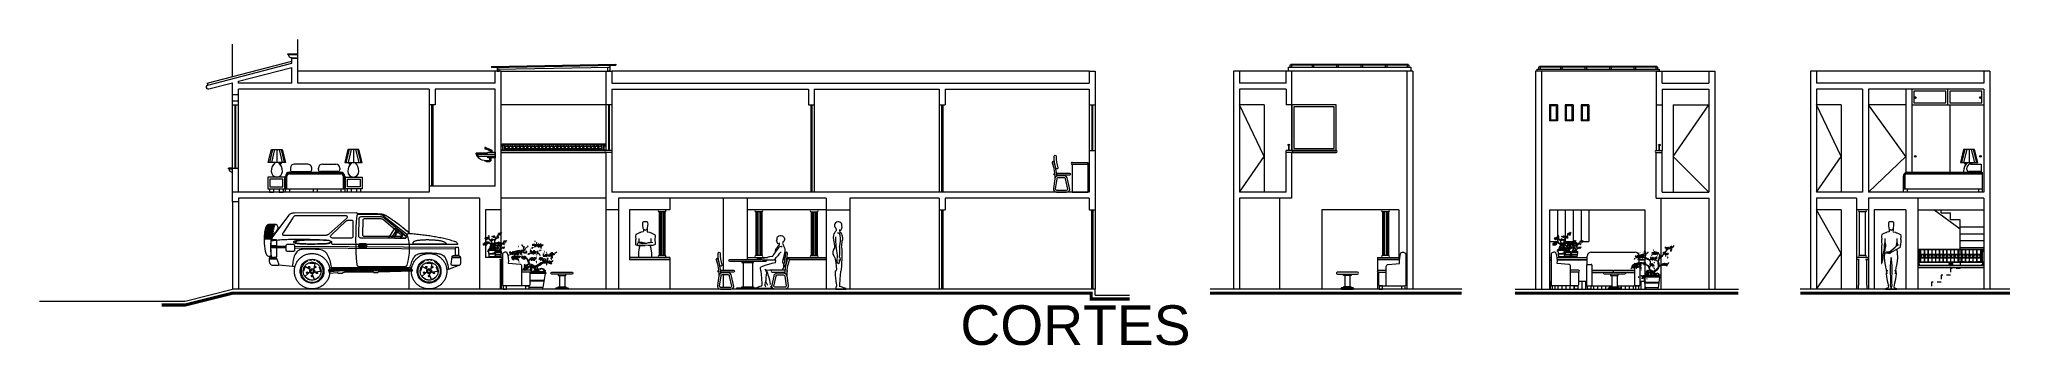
# Model space of a CAD drawing. Header units: millimetres. Extents: x 219.2 to 298.5, y 137.8 to 166.3.
# Drawn here: x 248.6 to 298.46, y 142.54 to 150.26 of the extents above; entities that cross this region are included whole.
import ezdxf

# ---------------------------------------------------------------- set-up
doc = ezdxf.new("R2010")
doc.units = ezdxf.units.MM
doc.linetypes.add('HIDDEN2', pattern=[4.7625, 3.175, -1.5875])
for name, color, linetype, lineweight in [('fach00', 33, 'Continuous', 0), ('fach20', 160, 'Continuous', 20), ('muebles', 43, 'Continuous', 0), ('PLAFONES', 6, 'Continuous', 9), ('proy', 2, 'HIDDEN2', 0), ('ventanas', 4, 'Continuous', 0)]:
    doc.layers.add(name, color=color, linetype=linetype, lineweight=lineweight)
doc.styles.add('espacios', font='arial.ttf', dxfattribs={"height": 0.1})

msp = doc.modelspace()

# ---------------------------------------------------------------- texts
at = {"style": 'espacios'}
msp.add_text('CORTES', height=1, dxfattribs=at).set_placement((271.887, 142.553))

# ---------------------------------------------------------------- blocks, each defined once
blk = doc.blocks.new('Arbaplci')
for p, q in [((-0.214, 0.319), (0.271, 0.319)), ((-0.212, 0.291), (0.268, 0.291)), ((-0.176, 0.06), (-0.176, 0)), ((0.232, 0.06), (0.232, 0))]:
    blk.add_line(p, q)
for points, const_width in [([(-0.572, 1.38, 1), (-0.563, 1.38, 1)], 0.00875), ([(-0.559, 1.406, 1), (-0.55, 1.406, 1)], 0.00875), ([(-0.537, 1.43, 1), (-0.528, 1.43, 1)], 0.00875), ([(-0.524, 1.441, 1), (-0.515, 1.441, 1)], 0.00875), ([(-0.502, 1.469, 1), (-0.493, 1.469, 1)], 0.00875), ([(-0.502, 1.452, 1), (-0.493, 1.452, 1)], 0.00875), ([(-0.495, 1.443, 1), (-0.486, 1.443, 1)], 0.00875), ([(-0.486, 1.504, 1), (-0.478, 1.504, 1)], 0.00875), ([(-0.473, 1.485, 1), (-0.464, 1.485, 1)], 0.00875), ([(-0.471, 1.458, 1), (-0.462, 1.458, 1)], 0.00875), ([(-0.456, 1.469, 1), (-0.447, 1.469, 1)], 0.00875), ([(-0.451, 1.38, 1), (-0.448, 1.38, 1)], 0.00321), ([(-0.443, 1.426, 1), (-0.44, 1.426, 1)], 0.00321), ([(-0.443, 1.422, 1), (-0.44, 1.422, 1)], 0.00321), ([(-0.443, 1.411, 1), (-0.44, 1.411, 1)], 0.00321), ([(-0.443, 1.384, 1), (-0.44, 1.384, 1)], 0.00321), ([(-0.443, 1.361, 1), (-0.44, 1.361, 1)], 0.00321), ([(-0.439, 1.453, 1), (-0.436, 1.453, 1)], 0.00321), ([(-0.439, 1.411, 1), (-0.436, 1.411, 1)], 0.00321), ([(-0.427, 1.454, 1), (-0.418, 1.454, 1)], 0.00875), ([(-0.414, 1.478, 1), (-0.405, 1.478, 1)], 0.00875), ([(-0.414, 1.458, 1), (-0.405, 1.458, 1)], 0.00875), ([(-0.412, 1.642, 1), (-0.409, 1.642, 1)], 0.00321), ([(-0.412, 1.438, 1), (-0.409, 1.438, 1)], 0.00321), ([(-0.405, 1.43, 1), (-0.401, 1.43, 1)], 0.00321), ([(-0.405, 1.418, 1), (-0.401, 1.418, 1)], 0.00321), ([(-0.392, 1.483, 1), (-0.383, 1.483, 1)], 0.00875), ([(-0.374, 1.669, 1), (-0.371, 1.669, 1)], 0.00321), ([(-0.368, 1.48, 1), (-0.359, 1.48, 1)], 0.00875), ([(-0.353, 1.469, 1), (-0.344, 1.469, 1)], 0.00875), ([(-0.347, 1.677, 1), (-0.344, 1.677, 1)], 0.00321), ([(-0.322, 1.445, 1), (-0.313, 1.445, 1)], 0.00875), ([(-0.308, 1.677, 1), (-0.305, 1.677, 1)], 0.00321), ([(-0.292, 1.423, 1), (-0.283, 1.423, 1)], 0.00875), ([(-0.274, 1.669, 1), (-0.27, 1.669, 1)], 0.00321), ([(-0.258, 1.653, 1), (-0.255, 1.653, 1)], 0.00321), ([(-0.239, 1.638, 1), (-0.236, 1.638, 1)], 0.00321), ([(-0.235, 1.65, 1), (-0.232, 1.65, 1)], 0.00321), ([(-0.223, 1.619, 1), (-0.22, 1.619, 1)], 0.00321), ([(-0.22, 1.634, 1), (-0.216, 1.634, 1)], 0.00321), ([(-0.22, 1.599, 1), (-0.216, 1.599, 1)], 0.00321), ([(-0.206, 1.618, 1), (-0.197, 1.618, 1)], 0.00875), ([(-0.204, 1.662, 1), (-0.195, 1.662, 1)], 0.00875), ([(-0.204, 1.594, 1), (-0.195, 1.594, 1)], 0.00875), ([(-0.2, 1.644, 1), (-0.191, 1.644, 1)], 0.00875), ([(-0.197, 1.581, 1), (-0.189, 1.581, 1)], 0.00875), ([(-0.191, 1.561, 1), (-0.182, 1.561, 1)], 0.00875), ([(-0.189, 1.623, 1), (-0.185, 1.623, 1)], 0.00321), ([(-0.189, 1.623, 1), (-0.185, 1.623, 1)], 0.00321), ([(-0.184, 1.666, 1), (-0.175, 1.666, 1)], 0.00875), ([(-0.182, 1.653, 1), (-0.173, 1.653, 1)], 0.00875), ([(-0.173, 1.553, 1), (-0.165, 1.553, 1)], 0.00875), ([(-0.162, 1.616, 1), (-0.154, 1.616, 1)], 0.00875), ([(-0.158, 1.599, 1), (-0.155, 1.599, 1)], 0.00321), ([(-0.132, 1.644, 1), (-0.123, 1.644, 1)], 0.00875), ([(-0.11, 1.682, 1), (-0.101, 1.682, 1)], 0.00875), ([(-0.029, 1.353, 1), (-0.02, 1.353, 1)], 0.00875), ([(-0.015, 1.492, 1), (-0.012, 1.492, 1)], 0.00321), ([(-0.003, 1.367, 1), (0.006, 1.367, 1)], 0.00875), ([(0, 1.519, 1), (0.003, 1.519, 1)], 0.00321), ([(0.015, 1.378, 1), (0.024, 1.378, 1)], 0.00875), ([(0.016, 1.526, 1), (0.019, 1.526, 1)], 0.00321), ([(0.022, 1.395, 1), (0.03, 1.395, 1)], 0.00875), ([(0.02, 1.546, 1), (0.023, 1.546, 1)], 0.00321), ([(0.027, 1.546, 1), (0.03, 1.546, 1)], 0.00321), ([(0.037, 1.38, 1), (0.046, 1.38, 1)], 0.00875), ([(0.043, 1.576, 1), (0.046, 1.576, 1)], 0.00321), ([(0.05, 1.569, 1), (0.054, 1.569, 1)], 0.00321), ([(0.07, 1.588, 1), (0.073, 1.588, 1)], 0.00321), ([(0.074, 1.599, 1), (0.077, 1.599, 1)], 0.00321), ([(0.078, 1.778, 1), (0.087, 1.778, 1)], 0.00875), ([(0.089, 1.603, 1), (0.092, 1.603, 1)], 0.00321), ([(0.092, 1.378, 1), (0.1, 1.378, 1)], 0.00875), ([(0.096, 1.384, 1), (0.105, 1.384, 1)], 0.00875), ([(0.097, 1.615, 1), (0.1, 1.615, 1)], 0.00321), ([(0.1, 1.607, 1), (0.104, 1.607, 1)], 0.00321), ([(0.116, 1.728, 1), (0.124, 1.728, 1)], 0.00875), ([(0.116, 1.695, 1), (0.124, 1.695, 1)], 0.00875), ([(0.12, 1.673, 1), (0.129, 1.673, 1)], 0.00875), ([(0.12, 1.607, 1), (0.123, 1.607, 1)], 0.00321), ([(0.127, 1.36, 1), (0.135, 1.36, 1)], 0.00875), ([(0.127, 1.418, 1), (0.131, 1.418, 1)], 0.00321), ([(0.131, 1.397, 1), (0.14, 1.397, 1)], 0.00875), ([(0.133, 1.658, 1), (0.142, 1.658, 1)], 0.00875), ([(0.131, 1.634, 1), (0.135, 1.634, 1)], 0.00321), ([(0.131, 1.426, 1), (0.135, 1.426, 1)], 0.00321), ([(0.135, 1.372, 1), (0.138, 1.372, 1)], 0.00321), ([(0.144, 1.364, 1), (0.153, 1.364, 1)], 0.00875), ([(0.143, 1.603, 1), (0.146, 1.603, 1)], 0.00321), ([(0.143, 1.411, 1), (0.146, 1.411, 1)], 0.00321), ([(0.147, 1.43, 1), (0.15, 1.43, 1)], 0.00321), ([(0.147, 1.38, 1), (0.15, 1.38, 1)], 0.00321), ([(0.151, 1.642, 1), (0.159, 1.642, 1)], 0.00875), ([(0.151, 1.453, 1), (0.154, 1.453, 1)], 0.00321), ([(0.151, 1.445, 1), (0.154, 1.445, 1)], 0.00321), ([(0.162, 1.384, 1), (0.165, 1.384, 1)], 0.00321), ([(0.17, 1.457, 1), (0.173, 1.457, 1)], 0.00321), ([(0.184, 1.644, 1), (0.192, 1.644, 1)], 0.00875), ([(0.184, 1.616, 1), (0.192, 1.616, 1)], 0.00875), ([(0.181, 1.461, 1), (0.185, 1.461, 1)], 0.00321), ([(0.192, 1.658, 1), (0.201, 1.658, 1)], 0.00875), ([(0.193, 1.465, 1), (0.196, 1.465, 1)], 0.00321), ([(0.197, 1.601, 1), (0.205, 1.601, 1)], 0.00875), ([(0.197, 1.579, 1), (0.205, 1.579, 1)], 0.00875), ([(0.201, 1.461, 1), (0.204, 1.461, 1)], 0.00321), ([(0.21, 1.651, 1), (0.219, 1.651, 1)], 0.00875), ([(0.21, 1.629, 1), (0.219, 1.629, 1)], 0.00875), ([(0.21, 1.548, 1), (0.219, 1.548, 1)], 0.00875), ([(0.208, 1.465, 1), (0.212, 1.465, 1)], 0.00321), ([(0.235, 1.461, 1), (0.239, 1.461, 1)], 0.00321), ([(0.262, 1.445, 1), (0.266, 1.445, 1)], 0.00321), ([(0.274, 1.364, 1), (0.277, 1.364, 1)], 0.00321), ([(0.286, 1.422, 1), (0.289, 1.422, 1)], 0.00321), ([(0.305, 1.387, 1), (0.308, 1.387, 1)], 0.00321), ([(0.328, 1.387, 1), (0.331, 1.387, 1)], 0.00321), ([(0.347, 1.384, 1), (0.35, 1.384, 1)], 0.00321), ([(0.478, 1.9, 1), (0.482, 1.9, 1)], 0.00321), ([(0.486, 1.631, 1), (0.494, 1.631, 1)], 0.00875), ([(0.494, 1.623, 1), (0.503, 1.623, 1)], 0.00875), ([(0.494, 1.598, 1), (0.503, 1.598, 1)], 0.00875), ([(0.497, 1.631, 1), (0.505, 1.631, 1)], 0.00875), ([(0.502, 1.892, 1), (0.505, 1.892, 1)], 0.00321), ([(0.521, 1.631, 1), (0.529, 1.631, 1)], 0.00875), ([(0.525, 1.877, 1), (0.528, 1.877, 1)], 0.00321), ([(0.528, 1.588, 1), (0.532, 1.588, 1)], 0.00321), ([(0.532, 1.572, 1), (0.536, 1.572, 1)], 0.00321), ([(0.544, 1.592, 1), (0.547, 1.592, 1)], 0.00321), ([(0.551, 1.618, 1), (0.56, 1.618, 1)], 0.00875), ([(0.552, 1.584, 1), (0.555, 1.584, 1)], 0.00321), ([(0.552, 1.553, 1), (0.555, 1.553, 1)], 0.00321), ([(0.555, 1.858, 1), (0.559, 1.858, 1)], 0.00321), ([(0.555, 1.572, 1), (0.559, 1.572, 1)], 0.00321), ([(0.567, 1.526, 1), (0.57, 1.526, 1)], 0.00321), ([(0.567, 1.484, 1), (0.57, 1.484, 1)], 0.00321), ([(0.571, 1.453, 1), (0.574, 1.453, 1)], 0.00321), ([(0.571, 1.43, 1), (0.574, 1.43, 1)], 0.00321), ([(0.579, 1.831, 1), (0.582, 1.831, 1)], 0.00321), ([(0.582, 1.644, 1), (0.591, 1.644, 1)], 0.00875), ([(0.586, 1.607, 1), (0.595, 1.607, 1)], 0.00875), ([(0.595, 1.64, 1), (0.604, 1.64, 1)], 0.00875), ([(-0.688, 0.941, 1), (-0.685, 0.941, 1)], 0.00321), ([(-0.677, 0.958, 1), (-0.674, 0.958, 1)], 0.00321), ([(-0.664, 0.971, 1), (-0.661, 0.971, 1)], 0.00321), ([(-0.653, 0.978, 1), (-0.649, 0.978, 1)], 0.00321), ([(-0.639, 0.968, 1), (-0.635, 0.968, 1)], 0.00321), ([(-0.638, 0.98, 1), (-0.634, 0.98, 1)], 0.00321), ([(-0.626, 0.98, 1), (-0.623, 0.98, 1)], 0.00321), ([(-0.616, 0.979, 1), (-0.613, 0.979, 1)], 0.00321), ([(-0.609, 0.973, 1), (-0.605, 0.973, 1)], 0.00321), ([(-0.602, 0.971, 1), (-0.599, 0.971, 1)], 0.00321), ([(-0.599, 0.967, 1), (-0.596, 0.967, 1)], 0.00321), ([(-0.59, 0.995, 1), (-0.587, 0.995, 1)], 0.00321), ([(-0.59, 0.982, 1), (-0.587, 0.982, 1)], 0.00321), ([(-0.583, 0.988, 1), (-0.574, 0.988, 1)], 0.00875), ([(-0.583, 0.966, 1), (-0.574, 0.966, 1)], 0.00875), ([(-0.58, 1.004, 1), (-0.577, 1.004, 1)], 0.00321), ([(-0.57, 1.013, 1), (-0.567, 1.013, 1)], 0.00321), ([(-0.562, 1.002, 1), (-0.558, 1.002, 1)], 0.00321), ([(-0.559, 0.99, 1), (-0.55, 0.99, 1)], 0.00875), ([(-0.559, 0.998, 1), (-0.556, 0.998, 1)], 0.00321), ([(-0.551, 1.031, 1), (-0.548, 1.031, 1)], 0.00321), ([(-0.548, 1.012, 1), (-0.539, 1.012, 1)], 0.00875), ([(-0.548, 1.05, 1), (-0.544, 1.05, 1)], 0.00321), ([(-0.547, 0.972, 1), (-0.543, 0.972, 1)], 0.00321), ([(-0.545, 1.013, 1), (-0.542, 1.013, 1)], 0.00321), ([(-0.539, 1.047, 1), (-0.53, 1.047, 1)], 0.00875), ([(-0.539, 1.057, 1), (-0.536, 1.057, 1)], 0.00321), ([(-0.535, 1.034, 1), (-0.526, 1.034, 1)], 0.00875), ([(-0.53, 1.157, 1), (-0.521, 1.157, 1)], 0.00875), ([(-0.53, 1.137, 1), (-0.521, 1.137, 1)], 0.00875), ([(-0.526, 1.082, 1), (-0.517, 1.082, 1)], 0.00875), ([(-0.524, 1.119, 1), (-0.515, 1.119, 1)], 0.00875), ([(-0.526, 1.061, 1), (-0.523, 1.061, 1)], 0.00321), ([(-0.524, 0.988, 1), (-0.515, 0.988, 1)], 0.00875), ([(-0.519, 1.104, 1), (-0.51, 1.104, 1)], 0.00875), ([(-0.513, 1.001, 1), (-0.51, 1.001, 1)], 0.00321), ([(-0.499, 1.167, 1), (-0.491, 1.167, 1)], 0.00875), ([(-0.495, 0.955, 1), (-0.486, 0.955, 1)], 0.00875), ([(-0.493, 1.148, 1), (-0.484, 1.148, 1)], 0.00875), ([(-0.492, 1.012, 1), (-0.489, 1.012, 1)], 0.00321), ([(-0.481, 1.014, 1), (-0.478, 1.014, 1)], 0.00321), ([(-0.477, 1.043, 1), (-0.474, 1.043, 1)], 0.00321), ([(-0.473, 1.157, 1), (-0.464, 1.157, 1)], 0.00875), ([(-0.475, 1.015, 1), (-0.472, 1.015, 1)], 0.00321), ([(-0.472, 1.05, 1), (-0.468, 1.05, 1)], 0.00321), ([(-0.466, 1.044, 1), (-0.463, 1.044, 1)], 0.00321), ([(-0.466, 1.031, 1), (-0.463, 1.031, 1)], 0.00321), ([(-0.462, 1.143, 1), (-0.454, 1.143, 1)], 0.00875), ([(-0.462, 1.042, 1), (-0.459, 1.042, 1)], 0.00321), ([(-0.461, 1.062, 1), (-0.458, 1.062, 1)], 0.00321), ([(-0.456, 1.185, 1), (-0.447, 1.185, 1)], 0.00875), ([(-0.458, 1.025, 1), (-0.454, 1.025, 1)], 0.00321), ([(-0.451, 1.341, 1), (-0.448, 1.341, 1)], 0.00321), ([(-0.451, 1.303, 1), (-0.448, 1.303, 1)], 0.00321), ([(-0.446, 1.035, 1), (-0.443, 1.035, 1)], 0.00321), ([(-0.437, 1.015, 1), (-0.434, 1.015, 1)], 0.00321), ([(-0.436, 1.02, 1), (-0.433, 1.02, 1)], 0.00321), ([(-0.435, 1.026, 1), (-0.432, 1.026, 1)], 0.00321), ([(-0.432, 1.154, 1), (-0.423, 1.154, 1)], 0.00875), ([(-0.434, 1.031, 1), (-0.431, 1.031, 1)], 0.00321), ([(-0.429, 1.026, 1), (-0.426, 1.026, 1)], 0.00321), ([(-0.422, 1.029, 1), (-0.419, 1.029, 1)], 0.00321), ([(-0.42, 1.015, 1), (-0.417, 1.015, 1)], 0.00321), ([(-0.418, 1.032, 1), (-0.415, 1.032, 1)], 0.00321), ([(-0.414, 1.167, 1), (-0.405, 1.167, 1)], 0.00875), ([(-0.409, 1.02, 1), (-0.406, 1.02, 1)], 0.00321), ([(-0.404, 1.017, 1), (-0.401, 1.017, 1)], 0.00321), ([(-0.403, 1.012, 1), (-0.4, 1.012, 1)], 0.00321), ([(-0.394, 1.001, 1), (-0.391, 1.001, 1)], 0.00321), ([(-0.373, 1.192, 1), (-0.364, 1.192, 1)], 0.00875), ([(-0.375, 0.997, 1), (-0.372, 0.997, 1)], 0.00321), ([(-0.373, 1.024, 1), (-0.37, 1.024, 1)], 0.00321), ([(-0.372, 1.002, 1), (-0.369, 1.002, 1)], 0.00321), ([(-0.367, 0.995, 1), (-0.363, 0.995, 1)], 0.00321), ([(-0.358, 0.993, 1), (-0.355, 0.993, 1)], 0.00321), ([(-0.353, 0.984, 1), (-0.35, 0.984, 1)], 0.00321), ([(-0.351, 0.98, 1), (-0.347, 0.98, 1)], 0.00321), ([(-0.346, 0.975, 1), (-0.343, 0.975, 1)], 0.00321), ([(-0.343, 0.966, 1), (-0.34, 0.966, 1)], 0.00321), ([(-0.341, 0.947, 1), (-0.338, 0.947, 1)], 0.00321), ([(-0.34, 0.923, 1), (-0.337, 0.923, 1)], 0.00321), ([(-0.34, 0.901, 1), (-0.337, 0.901, 1)], 0.00321), ([(-0.338, 0.875, 1), (-0.335, 0.875, 1)], 0.00321), ([(-0.088, 0.728, 1), (-0.079, 0.728, 1)], 0.00875), ([(-0.088, 0.675, 1), (-0.079, 0.675, 1)], 0.00875), ([(-0.081, 0.754, 1), (-0.073, 0.754, 1)], 0.00875), ([(-0.053, 0.765, 1), (-0.044, 0.765, 1)], 0.00875), ([(-0.051, 1.327, 1), (-0.042, 1.327, 1)], 0.00875), ([(-0.033, 1.056, 1), (-0.024, 1.056, 1)], 0.00875), ([(-0.029, 0.778, 1), (-0.02, 0.778, 1)], 0.00875), ([(-0.02, 1.071, 1), (-0.011, 1.071, 1)], 0.00875), ([(-0.003, 1.091, 1), (0.006, 1.091, 1)], 0.00875), ([(0.004, 1.121, 1), (0.013, 1.121, 1)], 0.00875), ([(0.019, 1.1, 1), (0.028, 1.1, 1)], 0.00875), ([(0.032, 1.095, 1), (0.041, 1.095, 1)], 0.00875), ([(0.037, 1.084, 1), (0.046, 1.084, 1)], 0.00875), ([(0.043, 1.065, 1), (0.052, 1.065, 1)], 0.00875), ([(0.063, 1.021, 1), (0.072, 1.021, 1)], 0.00875), ([(0.066, 1.033, 1), (0.069, 1.033, 1)], 0.00321), ([(0.093, 0.991, 1), (0.096, 0.991, 1)], 0.00321), ([(0.104, 0.964, 1), (0.108, 0.964, 1)], 0.00321), ([(0.112, 1.222, 1), (0.115, 1.222, 1)], 0.00321), ([(0.112, 0.933, 1), (0.115, 0.933, 1)], 0.00321), ([(0.116, 1.299, 1), (0.119, 1.299, 1)], 0.00321), ([(0.12, 1.334, 1), (0.123, 1.334, 1)], 0.00321), ([(0.159, 1.34, 1), (0.168, 1.34, 1)], 0.00875), ([(0.175, 1.327, 1), (0.184, 1.327, 1)], 0.00875), ([(0.184, 1.288, 1), (0.192, 1.288, 1)], 0.00875), ([(0.266, 1.33, 1), (0.27, 1.33, 1)], 0.00321), ([(0.501, 1.091, 1), (0.51, 1.091, 1)], 0.00875), ([(0.518, 1.086, 1), (0.527, 1.086, 1)], 0.00875), ([(-0.439, 0.528, 1), (-0.436, 0.528, 1)], 0.00321), ([(-0.424, 0.555, 1), (-0.421, 0.555, 1)], 0.00321), ([(-0.389, 0.582, 1), (-0.386, 0.582, 1)], 0.00321), ([(-0.362, 0.597, 1), (-0.359, 0.597, 1)], 0.00321), ([(-0.351, 0.605, 1), (-0.347, 0.605, 1)], 0.00321), ([(-0.339, 0.586, 1), (-0.336, 0.586, 1)], 0.00321), ([(-0.324, 0.613, 1), (-0.32, 0.613, 1)], 0.00321), ([(-0.316, 0.601, 1), (-0.313, 0.601, 1)], 0.00321), ([(-0.311, 0.515, 1), (-0.302, 0.515, 1)], 0.00875), ([(-0.308, 0.57, 1), (-0.305, 0.57, 1)], 0.00321), ([(-0.298, 0.612, 1), (-0.289, 0.612, 1)], 0.00875), ([(-0.297, 0.613, 1), (-0.293, 0.613, 1)], 0.00321), ([(-0.294, 0.544, 1), (-0.285, 0.544, 1)], 0.00875), ([(-0.289, 0.597, 1), (-0.286, 0.597, 1)], 0.00321), ([(-0.277, 0.59, 1), (-0.274, 0.59, 1)], 0.00321), ([(-0.266, 0.555, 1), (-0.263, 0.555, 1)], 0.00321), ([(-0.235, 0.594, 1), (-0.232, 0.594, 1)], 0.00321), ([(-0.223, 0.547, 1), (-0.22, 0.547, 1)], 0.00321), ([(-0.212, 0.578, 1), (-0.209, 0.578, 1)], 0.00321), ([(-0.208, 0.551, 1), (-0.205, 0.551, 1)], 0.00321), ([(-0.196, 0.528, 1), (-0.193, 0.528, 1)], 0.00321), ([(-0.196, 0.528, 1), (-0.193, 0.528, 1)], 0.00321), ([(-0.191, 0.616, 1), (-0.182, 0.616, 1)], 0.00875), ([(-0.169, 0.597, 1), (-0.166, 0.597, 1)], 0.00321), ([(-0.166, 0.501, 1), (-0.162, 0.501, 1)], 0.00321), ([(-0.149, 0.62, 1), (-0.14, 0.62, 1)], 0.00875), ([(-0.139, 0.617, 1), (-0.135, 0.617, 1)], 0.00321), ([(-0.139, 0.466, 1), (-0.135, 0.466, 1)], 0.00321), ([(-0.116, 0.629, 1), (-0.108, 0.629, 1)], 0.00875), ([(-0.09, 0.649, 1), (-0.081, 0.649, 1)], 0.00875), ([(-0.092, 0.613, 1), (-0.089, 0.613, 1)], 0.00321), ([(0.093, 0.609, 1), (0.096, 0.609, 1)], 0.00321), ([(0.293, 0.609, 1), (0.297, 0.609, 1)], 0.00321)]:
    blk.add_lwpolyline(points, format="xyb", close=True, dxfattribs=dict(const_width=const_width))
for points in [[(-0.516, 1.511), (-0.545, 1.511), (-0.545, 1.492), (-0.521, 1.492), (-0.521, 1.472), (-0.516, 1.472), (-0.516, 1.467), (-0.511, 1.467), (-0.511, 1.453), (-0.506, 1.453), (-0.506, 1.448), (-0.501, 1.443), (-0.481, 1.443), (-0.481, 1.467), (-0.471, 1.467), (-0.471, 1.453), (-0.442, 1.453), (-0.442, 1.462), (-0.442, 1.428), (-0.403, 1.428), (-0.403, 1.448), (-0.388, 1.448), (-0.388, 1.433), (-0.373, 1.433), (-0.373, 1.428), (-0.358, 1.428), (-0.358, 1.443), (-0.368, 1.443), (-0.368, 1.472), (-0.373, 1.472), (-0.373, 1.462), (-0.383, 1.462), (-0.383, 1.467), (-0.393, 1.477), (-0.393, 1.482), (-0.388, 1.487), (-0.368, 1.487), (-0.368, 1.497), (-0.363, 1.502), (-0.358, 1.502), (-0.354, 1.507), (-0.344, 1.507), (-0.339, 1.502), (-0.324, 1.502), (-0.324, 1.521), (-0.314, 1.521), (-0.314, 1.497), (-0.299, 1.497), (-0.29, 1.502), (-0.285, 1.507), (-0.285, 1.521), (-0.29, 1.526), (-0.304, 1.526), (-0.295, 1.531), (-0.285, 1.536), (-0.275, 1.536), (-0.27, 1.531), (-0.27, 1.526), (-0.25, 1.526), (-0.245, 1.531), (-0.245, 1.541), (-0.25, 1.546), (-0.25, 1.551), (-0.245, 1.556), (-0.245, 1.561), (-0.26, 1.561), (-0.26, 1.57), (-0.265, 1.575), (-0.29, 1.575), (-0.304, 1.57), (-0.304, 1.546), (-0.319, 1.546), (-0.319, 1.551), (-0.329, 1.556), (-0.329, 1.561), (-0.349, 1.561), (-0.354, 1.556), (-0.354, 1.531), (-0.354, 1.551), (-0.363, 1.551), (-0.363, 1.536), (-0.368, 1.531), (-0.368, 1.526), (-0.373, 1.526), (-0.373, 1.531), (-0.378, 1.536), (-0.378, 1.541), (-0.403, 1.541), (-0.403, 1.536), (-0.412, 1.536), (-0.422, 1.531), (-0.422, 1.521), (-0.408, 1.521), (-0.408, 1.507), (-0.422, 1.507), (-0.422, 1.516), (-0.432, 1.521), (-0.432, 1.526), (-0.447, 1.526), (-0.447, 1.511), (-0.462, 1.511), (-0.462, 1.521), (-0.471, 1.521), (-0.471, 1.511), (-0.467, 1.507), (-0.467, 1.502), (-0.462, 1.502), (-0.457, 1.497), (-0.452, 1.497), (-0.452, 1.467), (-0.442, 1.467), (-0.432, 1.462), (-0.432, 1.457), (-0.403, 1.457), (-0.403, 1.462)], [(0.009, 0.581), (0.015, 0.69), (0.015, 0.772), (-0.006, 0.834), (-0.032, 0.89), (-0.052, 0.957), (-0.032, 1.059), (-0.011, 1.156), (-0.021, 1.254), (-0.062, 1.325), (-0.16, 1.407), (-0.283, 1.463), (-0.38, 1.504), (-0.462, 1.51), (-0.518, 1.484)], [(-0.186, 1.423), (-0.186, 1.61), (-0.191, 1.615), (-0.191, 1.654), (-0.201, 1.664), (-0.201, 1.688), (-0.206, 1.688), (-0.206, 1.693), (-0.211, 1.693), (-0.211, 1.703), (-0.216, 1.703), (-0.216, 1.713), (-0.221, 1.713), (-0.221, 1.723), (-0.226, 1.723), (-0.226, 1.733), (-0.231, 1.733), (-0.231, 1.737)], [(-0.157, 1.369), (-0.157, 1.379), (-0.152, 1.389), (-0.152, 1.399), (-0.147, 1.399), (-0.142, 1.394), (-0.142, 1.374), (-0.127, 1.374), (-0.127, 1.379), (-0.123, 1.384), (-0.123, 1.399), (-0.108, 1.399), (-0.108, 1.394), (-0.103, 1.394), (-0.098, 1.384), (-0.098, 1.364), (-0.108, 1.359), (-0.118, 1.359), (-0.118, 1.364), (-0.123, 1.364), (-0.123, 1.374)], [(-0.059, 1.32), (-0.059, 1.33), (-0.054, 1.335), (-0.049, 1.345), (-0.049, 1.349), (-0.044, 1.349), (-0.034, 1.359), (-0.034, 1.364), (-0.029, 1.364), (-0.019, 1.369), (-0.01, 1.369), (-0.01, 1.374), (-0.005, 1.379), (0.005, 1.379), (0.015, 1.384), (0.02, 1.389), (0.04, 1.389), (0.04, 1.394), (0.059, 1.394), (0.064, 1.399), (0.074, 1.403), (0.103, 1.403), (0.118, 1.408), (0.128, 1.413), (0.162, 1.413), (0.162, 1.418), (0.212, 1.418)], [(0.035, 1.428), (0.035, 1.423), (0.03, 1.418), (0.03, 1.399), (-0.005, 1.399), (-0.005, 1.379), (0.02, 1.379), (0.025, 1.374), (0.03, 1.374), (0.03, 1.364), (0.02, 1.364), (0.02, 1.349), (0.035, 1.349), (0.035, 1.354), (0.04, 1.354), (0.04, 1.369), (0.049, 1.369), (0.049, 1.374), (0.054, 1.374), (0.054, 1.354), (0.049, 1.354), (0.045, 1.349), (0.045, 1.34), (0.064, 1.34), (0.064, 1.359), (0.074, 1.359), (0.074, 1.369), (0.079, 1.369), (0.089, 1.364), (0.094, 1.364), (0.094, 1.379), (0.089, 1.379), (0.094, 1.389), (0.103, 1.389), (0.103, 1.408), (0.099, 1.408), (0.099, 1.413), (0.094, 1.413), (0.103, 1.413), (0.103, 1.408), (0.069, 1.408), (0.069, 1.423), (0.074, 1.423), (0.079, 1.428), (0.079, 1.443), (0.049, 1.443), (0.049, 1.418), (0.04, 1.413), (0.02, 1.413), (0.02, 1.418), (0.015, 1.423), (0.015, 1.428), (0.01, 1.438), (0.005, 1.443), (-0.019, 1.443), (-0.019, 1.428), (-0.01, 1.418), (-0.005, 1.408), (-0.01, 1.408), (0.025, 1.408)], [(0.025, 1.664), (0.04, 1.664), (0.04, 1.674), (0.049, 1.674), (0.049, 1.664), (0.064, 1.664), (0.069, 1.669), (0.069, 1.674), (0.089, 1.674), (0.089, 1.669), (0.084, 1.669), (0.084, 1.664), (0.079, 1.659), (0.079, 1.649), (0.108, 1.649), (0.108, 1.654), (0.113, 1.654), (0.118, 1.649), (0.123, 1.649), (0.128, 1.644), (0.128, 1.634), (0.158, 1.634), (0.158, 1.649), (0.158, 1.634), (0.162, 1.629), (0.162, 1.61), (0.177, 1.61), (0.177, 1.629), (0.172, 1.629), (0.172, 1.644), (0.167, 1.644), (0.162, 1.649), (0.177, 1.654), (0.187, 1.654), (0.187, 1.644), (0.187, 1.659), (0.182, 1.664), (0.177, 1.664), (0.197, 1.664), (0.197, 1.654), (0.207, 1.654), (0.207, 1.659), (0.212, 1.664), (0.212, 1.683), (0.192, 1.683), (0.192, 1.659), (0.177, 1.659), (0.177, 1.664), (0.167, 1.674), (0.167, 1.678), (0.162, 1.678), (0.153, 1.674), (0.148, 1.674), (0.148, 1.659), (0.138, 1.664), (0.133, 1.659), (0.133, 1.624), (0.128, 1.624), (0.128, 1.62), (0.123, 1.615), (0.123, 1.595), (0.128, 1.595), (0.128, 1.615), (0.143, 1.615), (0.143, 1.629), (0.143, 1.605), (0.148, 1.6), (0.148, 1.595), (0.153, 1.59), (0.182, 1.59), (0.182, 1.605), (0.177, 1.605), (0.192, 1.605), (0.192, 1.62), (0.187, 1.62), (0.187, 1.624), (0.197, 1.624), (0.207, 1.62), (0.221, 1.615), (0.221, 1.61), (0.216, 1.605), (0.216, 1.6), (0.221, 1.6), (0.221, 1.629), (0.241, 1.629), (0.246, 1.624), (0.246, 1.615), (0.246, 1.629), (0.241, 1.634), (0.236, 1.634), (0.236, 1.639)], [(0.245, 1.32), (0.267, 1.38), (0.292, 1.444), (0.302, 1.53), (0.254, 1.654), (0.188, 1.644), (0.15, 1.637), (0.109, 1.637), (0.028, 1.624)], [(0.305, 1.426), (0.307, 1.53), (0.254, 1.654)], [(0.285, 1.079), (0.281, 1.151), (0.255, 1.243), (0.265, 1.351), (0.301, 1.423), (0.399, 1.525), (0.445, 1.617), (0.486, 1.678), (0.568, 1.812), (0.583, 1.842), (0.711, 1.924), (0.767, 1.95), (0.798, 1.986)], [(0.457, 1.698), (0.457, 1.693), (0.447, 1.688), (0.443, 1.683), (0.443, 1.678), (0.457, 1.678), (0.457, 1.669), (0.472, 1.669), (0.472, 1.664), (0.477, 1.659), (0.477, 1.649), (0.467, 1.649), (0.467, 1.654), (0.457, 1.654), (0.457, 1.644), (0.462, 1.644), (0.467, 1.639), (0.477, 1.634), (0.477, 1.61), (0.482, 1.61), (0.482, 1.595), (0.487, 1.595), (0.477, 1.595), (0.472, 1.59), (0.467, 1.59), (0.462, 1.595), (0.457, 1.595), (0.457, 1.624), (0.443, 1.624), (0.443, 1.61), (0.428, 1.61), (0.428, 1.615), (0.418, 1.624), (0.413, 1.629), (0.418, 1.634), (0.428, 1.639), (0.433, 1.639), (0.433, 1.659), (0.433, 1.654), (0.438, 1.654), (0.438, 1.659), (0.433, 1.664), (0.428, 1.664), (0.428, 1.683), (0.438, 1.674), (0.438, 1.669), (0.447, 1.659), (0.447, 1.644), (0.462, 1.644), (0.462, 1.649), (0.467, 1.654), (0.467, 1.659), (0.477, 1.659), (0.477, 1.639), (0.506, 1.639), (0.506, 1.605), (0.497, 1.615), (0.497, 1.62), (0.492, 1.624), (0.487, 1.629), (0.482, 1.629), (0.482, 1.615), (0.487, 1.61), (0.487, 1.595), (0.497, 1.595), (0.497, 1.59), (0.506, 1.6), (0.506, 1.61), (0.506, 1.59), (0.511, 1.59), (0.511, 1.57), (0.506, 1.57), (0.497, 1.58), (0.497, 1.585), (0.492, 1.585), (0.487, 1.58), (0.487, 1.57), (0.492, 1.566), (0.497, 1.561), (0.501, 1.556), (0.501, 1.546), (0.497, 1.546), (0.497, 1.521), (0.501, 1.521), (0.501, 1.492)], [(0.6, 1.895), (0.59, 1.895), (0.59, 1.899), (0.575, 1.899), (0.575, 1.89), (0.58, 1.89), (0.58, 1.88), (0.57, 1.88), (0.56, 1.885), (0.551, 1.885), (0.546, 1.88), (0.546, 1.86), (0.541, 1.855), (0.531, 1.85), (0.531, 1.845), (0.526, 1.845), (0.526, 1.85), (0.511, 1.85), (0.506, 1.845), (0.506, 1.836), (0.551, 1.836), (0.551, 1.855), (0.56, 1.855), (0.56, 1.831), (0.585, 1.831), (0.585, 1.85), (0.59, 1.85), (0.59, 1.855), (0.605, 1.855), (0.605, 1.87)], [(0.693, 1.949), (0.693, 1.968), (0.698, 1.968), (0.698, 1.958), (0.693, 1.954), (0.688, 1.949), (0.688, 1.939), (0.693, 1.934), (0.693, 1.914), (0.713, 1.914), (0.718, 1.919), (0.723, 1.919), (0.723, 1.904), (0.728, 1.904), (0.732, 1.899), (0.737, 1.899), (0.737, 1.88), (0.718, 1.88), (0.718, 1.89), (0.713, 1.895), (0.703, 1.895), (0.698, 1.89), (0.698, 1.87), (0.703, 1.865), (0.703, 1.855), (0.698, 1.86), (0.698, 1.875), (0.693, 1.875), (0.693, 1.88), (0.683, 1.88), (0.683, 1.85), (0.678, 1.845), (0.678, 1.85), (0.673, 1.85), (0.673, 1.836), (0.683, 1.831), (0.688, 1.826), (0.698, 1.821), (0.698, 1.791), (0.693, 1.791), (0.693, 1.772), (0.688, 1.767), (0.678, 1.767), (0.678, 1.723), (0.683, 1.728), (0.683, 1.742), (0.678, 1.747), (0.678, 1.777), (0.688, 1.782), (0.698, 1.787), (0.698, 1.796), (0.693, 1.806), (0.688, 1.806), (0.688, 1.811), (0.678, 1.816), (0.678, 1.841), (0.664, 1.841), (0.664, 1.836), (0.664, 1.855), (0.639, 1.855), (0.639, 1.826), (0.629, 1.821), (0.629, 1.85), (0.6, 1.85), (0.6, 1.831), (0.59, 1.836), (0.59, 1.85), (0.595, 1.86), (0.595, 1.865), (0.6, 1.865), (0.6, 1.86), (0.61, 1.86), (0.61, 1.87), (0.615, 1.875), (0.615, 1.885), (0.629, 1.885), (0.629, 1.88), (0.644, 1.88), (0.649, 1.885), (0.654, 1.885), (0.654, 1.914), (0.649, 1.914), (0.659, 1.919), (0.673, 1.919), (0.673, 1.939), (0.678, 1.939), (0.678, 1.949), (0.688, 1.949)], [(-0.673, 1.035), (-0.668, 1.035), (-0.668, 1.04), (-0.658, 1.04), (-0.658, 1.006), (-0.648, 1.006), (-0.643, 1.001), (-0.643, 0.996), (-0.639, 0.996), (-0.639, 1.011), (-0.629, 1.011), (-0.629, 0.991), (-0.604, 0.991), (-0.604, 1.006), (-0.609, 1.011), (-0.609, 1.025), (-0.599, 1.025), (-0.599, 1.006), (-0.575, 1.006), (-0.575, 1.015), (-0.58, 1.015), (-0.58, 1.04), (-0.565, 1.04), (-0.565, 1.03), (-0.56, 1.025), (-0.56, 1.02), (-0.545, 1.02), (-0.545, 1.035), (-0.55, 1.04), (-0.55, 1.055), (-0.545, 1.055), (-0.535, 1.06), (-0.525, 1.06), (-0.525, 1.05), (-0.521, 1.05), (-0.516, 1.04), (-0.506, 1.04), (-0.506, 1.006), (-0.511, 1.001), (-0.516, 1.001), (-0.516, 0.976), (-0.481, 0.976), (-0.481, 0.991), (-0.486, 0.991), (-0.486, 1.001), (-0.481, 1.006), (-0.481, 1.011), (-0.481, 1.006), (-0.476, 1.001), (-0.467, 0.996), (-0.442, 0.996), (-0.442, 0.991), (-0.442, 0.996), (-0.447, 0.996), (-0.447, 1.001), (-0.457, 1.001), (-0.462, 1.011), (-0.462, 1.02), (-0.467, 1.02), (-0.467, 1.025), (-0.471, 1.025), (-0.471, 1.035), (-0.467, 1.035), (-0.467, 1.06), (-0.457, 1.06), (-0.452, 1.069), (-0.452, 1.089), (-0.467, 1.089), (-0.476, 1.094), (-0.486, 1.094), (-0.486, 1.114), (-0.496, 1.114), (-0.496, 1.119), (-0.501, 1.119), (-0.501, 1.094), (-0.506, 1.089), (-0.525, 1.089), (-0.53, 1.094), (-0.53, 1.119), (-0.55, 1.119), (-0.55, 1.143), (-0.555, 1.148), (-0.575, 1.148), (-0.575, 1.133), (-0.555, 1.133), (-0.555, 1.094), (-0.575, 1.094), (-0.58, 1.099), (-0.584, 1.099), (-0.584, 1.114), (-0.589, 1.114), (-0.594, 1.123), (-0.594, 1.089), (-0.594, 1.094), (-0.599, 1.099), (-0.604, 1.109), (-0.609, 1.109), (-0.609, 1.084), (-0.619, 1.079), (-0.629, 1.069), (-0.629, 1.074), (-0.634, 1.079), (-0.634, 1.089), (-0.639, 1.094), (-0.643, 1.094), (-0.643, 1.084), (-0.639, 1.079), (-0.634, 1.079), (-0.629, 1.074), (-0.629, 1.065), (-0.614, 1.065), (-0.614, 1.06), (-0.619, 1.06), (-0.624, 1.065), (-0.634, 1.069), (-0.639, 1.069), (-0.648, 1.065), (-0.648, 1.055), (-0.658, 1.055), (-0.658, 1.05), (-0.658, 1.055), (-0.658, 1.05), (-0.624, 1.05), (-0.604, 1.06), (-0.604, 1.079), (-0.604, 1.04), (-0.599, 1.04), (-0.589, 1.045), (-0.584, 1.05), (-0.584, 1.079), (-0.56, 1.079), (-0.56, 1.089), (-0.555, 1.089), (-0.555, 1.119), (-0.56, 1.119), (-0.56, 1.128), (-0.545, 1.133), (-0.545, 1.163), (-0.525, 1.163), (-0.525, 1.148), (-0.506, 1.148), (-0.496, 1.153), (-0.496, 1.182), (-0.491, 1.187), (-0.481, 1.187), (-0.481, 1.163), (-0.486, 1.158), (-0.496, 1.153), (-0.496, 1.143), (-0.467, 1.143), (-0.457, 1.148), (-0.457, 1.128), (-0.462, 1.123), (-0.481, 1.123), (-0.486, 1.119), (-0.486, 1.114), (-0.481, 1.114)], [(-0.544, 1.115), (-0.436, 1.197), (-0.37, 1.223), (-0.313, 1.213), (-0.242, 1.172), (-0.165, 1.126), (-0.098, 1.069), (-0.078, 1.007), (-0.071, 0.956), (-0.062, 0.929), (-0.051, 0.903), (-0.045, 0.885), (-0.043, 0.864), (-0.029, 0.836), (-0.019, 0.805), (-0.019, 0.773), (-0.021, 0.752), (-0.018, 0.683), (-0.024, 0.659), (-0.034, 0.642), (-0.036, 0.626), (-0.039, 0.606), (-0.049, 0.581)], [(-0.447, 1.197), (-0.447, 1.207), (-0.442, 1.212), (-0.442, 1.217), (-0.432, 1.217), (-0.427, 1.212), (-0.427, 1.192), (-0.417, 1.192), (-0.417, 1.197), (-0.412, 1.197), (-0.403, 1.207), (-0.398, 1.207), (-0.393, 1.202), (-0.388, 1.202), (-0.388, 1.197), (-0.398, 1.192), (-0.403, 1.192), (-0.408, 1.187), (-0.417, 1.182), (-0.417, 1.178), (-0.408, 1.173), (-0.393, 1.173), (-0.383, 1.168), (-0.349, 1.168), (-0.349, 1.187), (-0.334, 1.187), (-0.334, 1.168), (-0.324, 1.168), (-0.314, 1.173), (-0.314, 1.202), (-0.319, 1.202), (-0.319, 1.207), (-0.319, 1.202), (-0.329, 1.192), (-0.354, 1.192), (-0.354, 1.202), (-0.368, 1.202)], [(-0.412, 1.123), (-0.412, 1.114), (-0.403, 1.114), (-0.403, 1.119), (-0.398, 1.119), (-0.398, 1.128), (-0.403, 1.128), (-0.403, 1.133)], [(-0.383, 1.015), (-0.398, 1.015), (-0.398, 1.02), (-0.403, 1.02), (-0.403, 1.015), (-0.408, 1.015), (-0.408, 1.011), (-0.398, 1.001), (-0.393, 1.001), (-0.388, 1.011), (-0.388, 1.015)], [(-0.368, 1.084), (-0.378, 1.084), (-0.388, 1.074), (-0.388, 1.06), (-0.378, 1.055), (-0.378, 1.045), (-0.378, 1.055), (-0.349, 1.055), (-0.354, 1.055), (-0.354, 1.045), (-0.358, 1.045), (-0.358, 1.035), (-0.373, 1.035)], [(-0.354, 1.099), (-0.363, 1.089), (-0.368, 1.089), (-0.363, 1.089), (-0.363, 1.079), (-0.344, 1.079), (-0.344, 1.084), (-0.334, 1.084), (-0.334, 1.089), (-0.344, 1.089)], [(-0.27, 1.178), (-0.275, 1.178), (-0.275, 1.153), (-0.27, 1.153), (-0.27, 1.158), (-0.255, 1.158), (-0.255, 1.168), (-0.255, 1.163), (-0.245, 1.153), (-0.245, 1.148), (-0.245, 1.153), (-0.25, 1.153), (-0.25, 1.123), (-0.201, 1.123), (-0.201, 1.148), (-0.191, 1.148), (-0.191, 1.143), (-0.177, 1.143), (-0.177, 1.168), (-0.182, 1.173), (-0.182, 1.178), (-0.196, 1.178), (-0.196, 1.192), (-0.201, 1.197), (-0.221, 1.197), (-0.221, 1.178), (-0.231, 1.178), (-0.231, 1.182), (-0.236, 1.187), (-0.236, 1.192), (-0.24, 1.197), (-0.24, 1.202), (-0.245, 1.202), (-0.25, 1.212), (-0.26, 1.212), (-0.26, 1.182)], [(-0.059, 0.864), (-0.066, 0.864), (-0.066, 0.85), (-0.068, 0.85), (-0.068, 0.848), (-0.072, 0.848), (-0.072, 0.845), (-0.074, 0.845), (-0.074, 0.848), (-0.076, 0.848), (-0.076, 0.85), (-0.078, 0.85), (-0.078, 0.852), (-0.08, 0.852), (-0.08, 0.854), (-0.084, 0.854), (-0.084, 0.856), (-0.086, 0.856), (-0.086, 0.845), (-0.084, 0.845), (-0.084, 0.835), (-0.096, 0.835), (-0.096, 0.839), (-0.103, 0.839), (-0.103, 0.837), (-0.105, 0.837), (-0.105, 0.831), (-0.103, 0.831), (-0.103, 0.825), (-0.101, 0.825), (-0.101, 0.819), (-0.1, 0.819), (-0.1, 0.815), (-0.101, 0.815), (-0.101, 0.813), (-0.103, 0.813), (-0.103, 0.817), (-0.107, 0.817), (-0.107, 0.819), (-0.111, 0.819), (-0.111, 0.823), (-0.113, 0.823), (-0.113, 0.825), (-0.115, 0.825), (-0.115, 0.827), (-0.117, 0.827), (-0.117, 0.833), (-0.121, 0.833), (-0.121, 0.837), (-0.123, 0.837), (-0.123, 0.839), (-0.125, 0.839), (-0.125, 0.841), (-0.129, 0.841), (-0.129, 0.843), (-0.133, 0.843), (-0.133, 0.845), (-0.139, 0.845), (-0.139, 0.846), (-0.148, 0.846), (-0.148, 0.839), (-0.144, 0.839), (-0.144, 0.835), (-0.14, 0.835), (-0.14, 0.831), (-0.137, 0.831), (-0.137, 0.813), (-0.139, 0.813), (-0.139, 0.811), (-0.14, 0.811), (-0.14, 0.809), (-0.152, 0.809), (-0.152, 0.811), (-0.156, 0.811), (-0.156, 0.815), (-0.16, 0.815), (-0.16, 0.802), (-0.156, 0.802), (-0.156, 0.79), (-0.154, 0.79), (-0.154, 0.786), (-0.152, 0.786), (-0.152, 0.782), (-0.137, 0.782), (-0.137, 0.784), (-0.133, 0.784), (-0.133, 0.788), (-0.129, 0.788), (-0.129, 0.792), (-0.125, 0.792), (-0.125, 0.794), (-0.103, 0.794), (-0.103, 0.767), (-0.101, 0.767), (-0.101, 0.765), (-0.082, 0.765), (-0.082, 0.761), (-0.078, 0.761), (-0.078, 0.751), (-0.08, 0.751), (-0.08, 0.749), (-0.086, 0.749), (-0.086, 0.747), (-0.1, 0.747), (-0.1, 0.749), (-0.103, 0.749), (-0.103, 0.753), (-0.107, 0.753), (-0.107, 0.735), (-0.105, 0.735), (-0.105, 0.729), (-0.103, 0.729), (-0.103, 0.726), (-0.115, 0.726), (-0.115, 0.731), (-0.121, 0.731), (-0.121, 0.733), (-0.123, 0.733), (-0.123, 0.735), (-0.125, 0.735), (-0.125, 0.737), (-0.127, 0.737), (-0.127, 0.739), (-0.129, 0.739), (-0.129, 0.741), (-0.133, 0.741), (-0.133, 0.743), (-0.142, 0.743), (-0.142, 0.716), (-0.158, 0.716), (-0.158, 0.722), (-0.164, 0.722), (-0.164, 0.724), (-0.172, 0.724), (-0.172, 0.718), (-0.174, 0.718), (-0.174, 0.71), (-0.172, 0.71), (-0.172, 0.692), (-0.18, 0.692), (-0.18, 0.681), (-0.176, 0.681), (-0.176, 0.677), (-0.164, 0.677), (-0.164, 0.689), (-0.16, 0.689), (-0.16, 0.696), (-0.152, 0.696), (-0.152, 0.69), (-0.15, 0.69), (-0.15, 0.681), (-0.146, 0.681), (-0.146, 0.683), (-0.142, 0.683), (-0.142, 0.677), (-0.14, 0.677), (-0.14, 0.665), (-0.131, 0.665), (-0.131, 0.667), (-0.129, 0.667), (-0.129, 0.675), (-0.127, 0.675), (-0.127, 0.679), (-0.107, 0.679), (-0.107, 0.671), (-0.103, 0.671), (-0.103, 0.667), (-0.101, 0.667), (-0.101, 0.665), (-0.1, 0.665), (-0.1, 0.663), (-0.096, 0.663), (-0.096, 0.659), (-0.092, 0.659), (-0.092, 0.657), (-0.086, 0.657), (-0.086, 0.632), (-0.084, 0.632), (-0.084, 0.63), (-0.082, 0.63), (-0.082, 0.628), (-0.072, 0.628), (-0.072, 0.626), (-0.088, 0.626), (-0.088, 0.63), (-0.1, 0.63), (-0.1, 0.634), (-0.14, 0.634), (-0.14, 0.64), (-0.144, 0.64), (-0.144, 0.642), (-0.146, 0.642), (-0.146, 0.636), (-0.148, 0.636), (-0.148, 0.626), (-0.144, 0.626), (-0.144, 0.628), (-0.15, 0.628), (-0.15, 0.632), (-0.156, 0.632), (-0.156, 0.634), (-0.16, 0.634), (-0.16, 0.638), (-0.162, 0.638), (-0.162, 0.634), (-0.16, 0.634), (-0.16, 0.632), (-0.16, 0.644), (-0.152, 0.644), (-0.152, 0.642), (-0.148, 0.642), (-0.148, 0.64), (-0.133, 0.64), (-0.133, 0.649), (-0.129, 0.649), (-0.129, 0.659), (-0.129, 0.657), (-0.123, 0.657), (-0.123, 0.655), (-0.111, 0.655), (-0.111, 0.665), (-0.117, 0.665), (-0.117, 0.669), (-0.121, 0.669), (-0.115, 0.669), (-0.115, 0.679), (-0.117, 0.679), (-0.117, 0.677), (-0.121, 0.677), (-0.121, 0.685), (-0.125, 0.685), (-0.125, 0.692), (-0.127, 0.692), (-0.127, 0.696), (-0.129, 0.696), (-0.129, 0.7), (-0.127, 0.7), (-0.127, 0.694), (-0.125, 0.694), (-0.125, 0.687), (-0.135, 0.687), (-0.135, 0.685), (-0.137, 0.685), (-0.137, 0.704), (-0.125, 0.704), (-0.125, 0.7), (-0.123, 0.7), (-0.123, 0.696), (-0.121, 0.696), (-0.121, 0.694), (-0.117, 0.694), (-0.117, 0.696), (-0.113, 0.696), (-0.113, 0.704), (-0.111, 0.704), (-0.111, 0.708), (-0.113, 0.708), (-0.113, 0.71), (-0.115, 0.71), (-0.115, 0.714), (-0.119, 0.714), (-0.119, 0.718), (-0.121, 0.718), (-0.121, 0.722), (-0.107, 0.722), (-0.107, 0.718), (-0.103, 0.718), (-0.103, 0.708), (-0.094, 0.708), (-0.094, 0.71), (-0.088, 0.71), (-0.088, 0.712), (-0.084, 0.712), (-0.084, 0.726), (-0.088, 0.726), (-0.088, 0.728), (-0.09, 0.728), (-0.09, 0.733), (-0.088, 0.733), (-0.088, 0.735), (-0.086, 0.735), (-0.086, 0.737), (-0.076, 0.737), (-0.076, 0.735), (-0.074, 0.735), (-0.074, 0.733), (-0.072, 0.733), (-0.072, 0.731), (-0.068, 0.731), (-0.068, 0.743), (-0.07, 0.743), (-0.07, 0.747), (-0.068, 0.747), (-0.068, 0.749), (-0.066, 0.749), (-0.066, 0.751), (-0.064, 0.751), (-0.064, 0.753), (-0.057, 0.753), (-0.057, 0.757), (-0.06, 0.757), (-0.06, 0.761), (-0.064, 0.761), (-0.064, 0.763), (-0.068, 0.763), (-0.068, 0.767), (-0.072, 0.767), (-0.072, 0.768), (-0.078, 0.768), (-0.078, 0.765), (-0.078, 0.768), (-0.08, 0.768), (-0.08, 0.792), (-0.055, 0.792), (-0.055, 0.778), (-0.057, 0.778), (-0.049, 0.778), (-0.049, 0.784), (-0.047, 0.784), (-0.047, 0.794), (-0.049, 0.794), (-0.031, 0.794), (-0.031, 0.778), (-0.023, 0.778), (-0.023, 0.784), (-0.025, 0.784), (-0.025, 0.786), (-0.025, 0.784), (-0.023, 0.784), (-0.023, 0.782), (-0.021, 0.782), (-0.021, 0.77), (-0.02, 0.77)], [(-0.088, 1.068), (-0.111, 1.086), (-0.126, 1.093)], [(-0.024, 0.581), (-0.02, 0.612), (-0.017, 0.634), (-0.006, 0.663), (-0.01, 0.708), (-0.006, 0.767), (-0.033, 0.875), (-0.052, 0.919), (-0.059, 0.959), (-0.082, 1.037), (-0.098, 1.069)], [(-0.052, 0.957), (-0.088, 1.068)], [(-0.034, 1.114), (-0.034, 1.128), (-0.039, 1.133), (-0.039, 1.143), (-0.034, 1.143), (-0.034, 1.128), (-0.024, 1.128), (-0.024, 1.168), (-0.01, 1.168), (-0.01, 1.163), (0, 1.163), (0.005, 1.168), (0.005, 1.138), (0.025, 1.138), (0.03, 1.143), (0.035, 1.143), (0.035, 1.153), (0.04, 1.153), (0.045, 1.158), (0.045, 1.163), (0.049, 1.163), (0.049, 1.143), (0.054, 1.143), (0.059, 1.138), (0.064, 1.138), (0.074, 1.128), (0.074, 1.114), (0.084, 1.109), (0.084, 1.089), (0.094, 1.084), (0.094, 1.079), (0.099, 1.074), (0.099, 1.045), (0.094, 1.045), (0.094, 1.05), (0.084, 1.06), (0.079, 1.06), (0.079, 1.074), (0.084, 1.079), (0.084, 1.099), (0.084, 1.089), (0.079, 1.089), (0.079, 1.094), (0.074, 1.099), (0.074, 1.123), (0.069, 1.123), (0.069, 1.109), (0.054, 1.109), (0.054, 1.119), (0.045, 1.123), (0.045, 1.133), (0.04, 1.133), (0.04, 1.119), (0.035, 1.114), (0.025, 1.114), (0.025, 1.119), (0.015, 1.119), (0.015, 1.123), (0.01, 1.123), (0.01, 1.133), (-0.005, 1.133), (-0.005, 1.128), (-0.014, 1.133), (-0.024, 1.133), (-0.024, 1.138), (-0.029, 1.138), (-0.029, 1.123), (-0.034, 1.123), (-0.034, 1.128)], [(-0.024, 1.089), (-0.024, 1.079), (-0.014, 1.079), (-0.014, 1.074), (-0.01, 1.069), (0.01, 1.069), (0.01, 1.109), (0, 1.109), (0, 1.089), (-0.014, 1.089), (-0.014, 1.094), (-0.019, 1.094)], [(-0.018, 0.87), (-0.012, 0.87), (-0.012, 0.872), (0.002, 0.872), (0.002, 0.852), (0.008, 0.852), (0.008, 0.864), (0.021, 0.864), (0.021, 0.862), (0.023, 0.862), (0.023, 0.845), (0.029, 0.845), (0.029, 0.841), (0.031, 0.841), (0.031, 0.839), (0.039, 0.839), (0.039, 0.837), (0.045, 0.837), (0.045, 0.835), (0.049, 0.835), (0.049, 0.827), (0.051, 0.827), (0.051, 0.825), (0.055, 0.825), (0.055, 0.813), (0.057, 0.813), (0.057, 0.811), (0.066, 0.811), (0.066, 0.807), (0.074, 0.807), (0.074, 0.806), (0.076, 0.806), (0.068, 0.806), (0.068, 0.786), (0.072, 0.786), (0.072, 0.784), (0.074, 0.784), (0.074, 0.782), (0.076, 0.782), (0.076, 0.77), (0.074, 0.77), (0.074, 0.763), (0.076, 0.763), (0.076, 0.761), (0.078, 0.761), (0.078, 0.757), (0.082, 0.757), (0.082, 0.761), (0.088, 0.761)], [(0.084, 0.745), (0.08, 0.745), (0.08, 0.747), (0.076, 0.747), (0.076, 0.745), (0.074, 0.745), (0.074, 0.741), (0.072, 0.741), (0.072, 0.743), (0.066, 0.743), (0.066, 0.745), (0.062, 0.745), (0.062, 0.77), (0.06, 0.77), (0.06, 0.776), (0.053, 0.776), (0.057, 0.776), (0.057, 0.774), (0.06, 0.774), (0.06, 0.772), (0.062, 0.772), (0.062, 0.788), (0.055, 0.788), (0.055, 0.774), (0.047, 0.774), (0.047, 0.776), (0.043, 0.776), (0.043, 0.798), (0.045, 0.798), (0.045, 0.804), (0.043, 0.804), (0.043, 0.811), (0.039, 0.811), (0.039, 0.813), (0.037, 0.813), (0.037, 0.815), (0.035, 0.815), (0.035, 0.806), (0.039, 0.806), (0.039, 0.804), (0.041, 0.804), (0.041, 0.798), (0.043, 0.798), (0.043, 0.778), (0.049, 0.778), (0.049, 0.768), (0.055, 0.768), (0.055, 0.767), (0.051, 0.767), (0.051, 0.765), (0.043, 0.765), (0.043, 0.763), (0.043, 0.772), (0.041, 0.772), (0.041, 0.8), (0.039, 0.8), (0.039, 0.817), (0.035, 0.817), (0.035, 0.819), (0.027, 0.819), (0.027, 0.796), (0.029, 0.796), (0.029, 0.788), (0.031, 0.788), (0.031, 0.782), (0.039, 0.782), (0.039, 0.78), (0.043, 0.78), (0.043, 0.767), (0.039, 0.767), (0.039, 0.763), (0.031, 0.763), (0.031, 0.77), (0.02, 0.77), (0.02, 0.776), (0.018, 0.776), (0.018, 0.767), (0.02, 0.767), (0.02, 0.763), (0.023, 0.763), (0.023, 0.759), (0.029, 0.759), (0.029, 0.755), (0.037, 0.755), (0.037, 0.745), (0.045, 0.745), (0.045, 0.747), (0.051, 0.747), (0.051, 0.751), (0.051, 0.747), (0.055, 0.747), (0.055, 0.741), (0.059, 0.741), (0.059, 0.739), (0.06, 0.739), (0.06, 0.737), (0.066, 0.737), (0.066, 0.735), (0.072, 0.735), (0.072, 0.737), (0.08, 0.737), (0.08, 0.741), (0.08, 0.731)], [(0.048, 0.603), (0.076, 0.68), (0.076, 0.716), (0.091, 0.772), (0.091, 0.818), (0.148, 0.865), (0.173, 0.9), (0.204, 0.931), (0.235, 0.977), (0.255, 1.039), (0.26, 1.09), (0.245, 1.172), (0.245, 1.254), (0.245, 1.32)], [(0.066, 0.611), (0.08, 0.657), (0.093, 0.719), (0.095, 0.771), (0.114, 0.816), (0.17, 0.875), (0.228, 0.933), (0.259, 0.993), (0.269, 1.039), (0.283, 1.082)], [(0.101, 0.623), (0.127, 0.731), (0.127, 0.793), (0.178, 0.844), (0.219, 0.9), (0.265, 0.967), (0.284, 1.045)], [(0.123, 0.657), (0.123, 0.677), (0.128, 0.681), (0.153, 0.681), (0.153, 0.672), (0.148, 0.667), (0.143, 0.667), (0.143, 0.657), (0.158, 0.657), (0.158, 0.667), (0.153, 0.667), (0.148, 0.672), (0.148, 0.706), (0.143, 0.706), (0.153, 0.706), (0.153, 0.711), (0.177, 0.711), (0.177, 0.696), (0.197, 0.696), (0.197, 0.711), (0.187, 0.721), (0.221, 0.721), (0.221, 0.726), (0.216, 0.726), (0.216, 0.731), (0.212, 0.731), (0.221, 0.731), (0.221, 0.706), (0.241, 0.706), (0.246, 0.701), (0.251, 0.701), (0.251, 0.711), (0.261, 0.711), (0.261, 0.691), (0.251, 0.686), (0.251, 0.677), (0.256, 0.672), (0.261, 0.672), (0.261, 0.667), (0.29, 0.667), (0.295, 0.662), (0.295, 0.647), (0.29, 0.647), (0.29, 0.652), (0.29, 0.623), (0.28, 0.623), (0.275, 0.632), (0.271, 0.632), (0.271, 0.608), (0.261, 0.608), (0.251, 0.613), (0.251, 0.618), (0.241, 0.618), (0.241, 0.603), (0.202, 0.603), (0.202, 0.583), (0.187, 0.583), (0.182, 0.588)], [(0.284, 1.045), (0.29, 1.045), (0.295, 1.055), (0.3, 1.06), (0.31, 1.065), (0.32, 1.065), (0.325, 1.074), (0.334, 1.074), (0.334, 1.079), (0.339, 1.079), (0.344, 1.084), (0.354, 1.084), (0.354, 1.089), (0.374, 1.089), (0.374, 1.094), (0.393, 1.094), (0.413, 1.104), (0.433, 1.104), (0.443, 1.109), (0.452, 1.109), (0.462, 1.114), (0.511, 1.114), (0.521, 1.119), (0.531, 1.119), (0.536, 1.123), (0.536, 1.128), (0.546, 1.128), (0.546, 1.138), (0.551, 1.138), (0.556, 1.143), (0.56, 1.143), (0.56, 1.148), (0.57, 1.148), (0.57, 1.153), (0.575, 1.158), (0.585, 1.158)], [(0.285, 1.079), (0.285, 1.089), (0.29, 1.089), (0.295, 1.094), (0.3, 1.094), (0.305, 1.099), (0.32, 1.099), (0.32, 1.104), (0.334, 1.104), (0.334, 1.109), (0.344, 1.114), (0.364, 1.114), (0.384, 1.123), (0.428, 1.123), (0.428, 1.128), (0.477, 1.128), (0.482, 1.133), (0.497, 1.133), (0.497, 1.138), (0.516, 1.138), (0.521, 1.143), (0.526, 1.143), (0.536, 1.148), (0.546, 1.148), (0.556, 1.158), (0.56, 1.158), (0.565, 1.163), (0.575, 1.163), (0.575, 1.173), (0.585, 1.173), (0.585, 1.182), (0.59, 1.182), (0.59, 1.187), (0.595, 1.187), (0.6, 1.192), (0.6, 1.197), (0.605, 1.202), (0.61, 1.202), (0.61, 1.212), (0.615, 1.212)], [(0.403, 1.168), (0.403, 1.148), (0.393, 1.138), (0.393, 1.123), (0.418, 1.123), (0.418, 1.133), (0.423, 1.133), (0.428, 1.128), (0.433, 1.119), (0.438, 1.104), (0.438, 1.099), (0.467, 1.099), (0.467, 1.123), (0.472, 1.133), (0.477, 1.133), (0.477, 1.128), (0.482, 1.123), (0.487, 1.123), (0.497, 1.114), (0.506, 1.114), (0.506, 1.089), (0.521, 1.084), (0.531, 1.079), (0.536, 1.079), (0.536, 1.074), (0.565, 1.074), (0.565, 1.084), (0.551, 1.084), (0.556, 1.089), (0.556, 1.123), (0.541, 1.123), (0.541, 1.104), (0.531, 1.104), (0.526, 1.109), (0.526, 1.133), (0.531, 1.138), (0.531, 1.143), (0.526, 1.143), (0.526, 1.153), (0.511, 1.153), (0.506, 1.148), (0.506, 1.143), (0.497, 1.143), (0.487, 1.153), (0.487, 1.163), (0.462, 1.163), (0.462, 1.153), (0.433, 1.153), (0.433, 1.158), (0.418, 1.158), (0.418, 1.148), (0.393, 1.148)], [(-0.04, 0.603), (-0.054, 0.603), (-0.069, 0.598), (-0.078, 0.593), (-0.093, 0.593), (-0.098, 0.598), (-0.098, 0.618), (-0.093, 0.618), (-0.093, 0.623), (-0.098, 0.632), (-0.108, 0.642), (-0.113, 0.642), (-0.113, 0.637), (-0.113, 0.642), (-0.118, 0.647), (-0.118, 0.632), (-0.113, 0.632), (-0.113, 0.627), (-0.108, 0.627), (-0.108, 0.623), (-0.118, 0.613), (-0.123, 0.613), (-0.132, 0.623), (-0.132, 0.613), (-0.127, 0.608), (-0.127, 0.603), (-0.123, 0.603), (-0.142, 0.603), (-0.147, 0.608), (-0.162, 0.608), (-0.167, 0.603), (-0.167, 0.583), (-0.172, 0.583), (-0.172, 0.578), (-0.182, 0.578), (-0.186, 0.583), (-0.191, 0.583), (-0.196, 0.588), (-0.221, 0.588), (-0.221, 0.598), (-0.236, 0.598), (-0.24, 0.603), (-0.27, 0.603), (-0.27, 0.593), (-0.275, 0.593), (-0.28, 0.588), (-0.28, 0.554), (-0.285, 0.549), (-0.29, 0.549), (-0.29, 0.534), (-0.304, 0.524), (-0.304, 0.5), (-0.299, 0.495), (-0.299, 0.47), (-0.299, 0.495), (-0.27, 0.495), (-0.27, 0.5), (-0.275, 0.51), (-0.28, 0.51), (-0.28, 0.514), (-0.285, 0.519), (-0.285, 0.539), (-0.28, 0.539), (-0.28, 0.544), (-0.27, 0.544), (-0.26, 0.549), (-0.26, 0.569), (-0.245, 0.573), (-0.236, 0.578), (-0.206, 0.578), (-0.201, 0.583), (-0.201, 0.593), (-0.177, 0.593), (-0.177, 0.588), (-0.152, 0.588), (-0.152, 0.598), (-0.123, 0.598), (-0.123, 0.603), (-0.088, 0.603)], [(0.292, 0.546), (0.246, 0.06), (-0.19, 0.06), (-0.236, 0.546)], [(0.113, 0.632), (0.113, 0.647), (0.118, 0.647), (0.118, 0.652), (0.123, 0.652), (0.128, 0.647), (0.128, 0.637), (0.133, 0.632), (0.143, 0.632), (0.143, 0.647), (0.158, 0.647), (0.162, 0.642), (0.162, 0.623), (0.177, 0.623), (0.177, 0.632), (0.187, 0.623), (0.192, 0.623), (0.187, 0.623), (0.187, 0.613), (0.182, 0.608), (0.182, 0.603), (0.172, 0.603), (0.162, 0.613), (0.158, 0.613), (0.158, 0.603), (0.148, 0.603), (0.133, 0.618), (0.133, 0.623), (0.118, 0.623), (0.118, 0.613), (0.113, 0.618), (0.103, 0.623), (0.094, 0.623), (0.094, 0.613), (0.089, 0.613), (0.089, 0.608), (0.084, 0.603), (0.084, 0.598), (0.079, 0.603), (0.069, 0.608), (0.064, 0.613), (0.064, 0.618), (0.054, 0.618), (0.049, 0.613), (0.049, 0.603), (0.01, 0.603)]]:
    blk.add_lwpolyline(points)
blk.add_lwpolyline([(-0.26, 0.546), (-0.26, 0.581), (0.306, 0.581), (0.306, 0.546)], close=True)
blk = doc.blocks.new('moyo')
for p, q in [((234.708, 131.707), (234.708, 131.709)), ((234.476, 131.629), (234.554, 131.631))]:
    blk.add_line(p, q)
blk.add_lwpolyline([(234.584, 132.225, 0.023085), (234.524, 132.225), (234.508, 132.221), (234.497, 132.213), (234.489, 132.197), (234.484, 132.17), (234.487, 132.13), (234.496, 132.066), (234.502, 132.045), (234.517, 132.03), (234.525, 132.027), (234.536, 132.019), (234.554, 132.016), (234.573, 132.019), (234.584, 132.027), (234.592, 132.03), (234.606, 132.045), (234.612, 132.066), (234.621, 132.13), (234.624, 132.17), (234.619, 132.197), (234.612, 132.213), (234.6, 132.221)], format="xyb", close=True)
for points in [[(234.503, 132.045), (234.506, 132.015), (234.508, 131.993), (234.505, 131.975), (234.445, 131.962), (234.436, 131.955), (234.432, 131.951), (234.421, 131.952), (234.407, 131.95), (234.372, 131.934), (234.32, 131.908), (234.314, 131.901), (234.307, 131.874), (234.307, 131.836), (234.313, 131.806, -0.101526), (234.312, 131.765), (234.309, 131.752), (234.306, 131.71), (234.307, 131.692, -0.017313), (234.307, 131.691), (234.307, 131.657, 0.313071), (234.314, 131.648), (234.35, 131.634), (234.37, 131.629), (234.403, 131.626), (234.409, 131.626), (234.476, 131.629)], [(234.606, 132.045), (234.602, 132.015), (234.601, 131.993), (234.603, 131.975), (234.663, 131.962), (234.672, 131.955), (234.677, 131.951), (234.688, 131.952), (234.702, 131.95), (234.736, 131.934), (234.788, 131.908), (234.794, 131.901), (234.802, 131.874), (234.801, 131.836), (234.796, 131.806, 0.101526), (234.796, 131.765), (234.8, 131.752), (234.803, 131.71), (234.801, 131.692, 0.017313), (234.801, 131.691), (234.801, 131.657, -0.313071), (234.795, 131.648), (234.759, 131.634), (234.738, 131.629), (234.705, 131.626), (234.699, 131.626), (234.632, 131.629), (234.495, 131.633), (234.43, 131.629), (234.377, 131.629, -0.302129), (234.367, 131.635), (234.362, 131.647), (234.36, 131.667), (234.367, 131.683), (234.373, 131.694), (234.386, 131.699), (234.413, 131.695), (234.445, 131.688), (234.48, 131.686), (234.541, 131.685), (234.583, 131.689), (234.634, 131.699), (234.68, 131.705), (234.742, 131.709)]]:
    blk.add_lwpolyline(points, format="xyb")
for points in [[(234.554, 131.686), (234.525, 131.689), (234.475, 131.699), (234.428, 131.705), (234.367, 131.709)], [(234.404, 131.706), (234.4, 131.731), (234.4, 131.802)], [(234.704, 131.706), (234.708, 131.731), (234.708, 131.802)], [(234.389, 131.326), (234.39, 131.446), (234.403, 131.533), (234.406, 131.554), (234.417, 131.61), (234.417, 131.626)], [(234.72, 131.326), (234.719, 131.446), (234.705, 131.533), (234.703, 131.554), (234.691, 131.61), (234.692, 131.626)]]:
    blk.add_lwpolyline(points)
blk = doc.blocks.new('ORASI')
at = {"layer": 'fach00'}
for p, q in [((221.937, 129.334), (221.543, 128.805)), ((222.044, 129.271), (221.799, 128.896)), ((221.941, 129.339), (221.937, 129.334)), ((221.947, 129.344), (221.941, 129.339)), ((221.953, 129.349), (221.947, 129.344)), ((221.96, 129.355), (221.953, 129.349)), ((221.967, 129.36), (221.96, 129.355)), ((221.975, 129.365), (221.967, 129.36)), ((221.983, 129.369), (221.975, 129.365)), ((221.992, 129.374), (221.983, 129.369)), ((222.002, 129.378), (221.992, 129.374)), ((222.013, 129.382), (222.002, 129.378)), ((222.023, 129.386), (222.013, 129.382)), ((222.035, 129.388), (222.023, 129.386)), ((222.046, 129.39), (222.035, 129.388)), ((222.053, 129.283), (222.044, 129.271)), ((222.059, 129.392), (222.046, 129.39)), ((222.062, 129.294), (222.053, 129.283)), ((222.072, 129.393), (222.059, 129.392)), ((222.071, 129.304), (222.062, 129.294)), ((222.08, 129.311), (222.071, 129.304)), ((222.086, 129.394), (222.072, 129.393)), ((222.09, 129.317), (222.08, 129.311)), ((223.645, 129.395), (222.086, 129.394)), ((222.101, 129.321), (222.09, 129.317)), ((222.113, 129.324), (222.101, 129.321)), ((222.128, 129.325), (222.113, 129.324)), ((223.368, 129.325), (222.128, 129.325)), ((222.954, 128.863), (223.412, 129.268)), ((223.018, 128.836), (223.398, 129.195)), ((223.389, 129.323), (223.368, 129.325)), ((223.406, 129.319), (223.389, 129.323)), ((223.398, 129.195), (223.404, 129.199)), ((223.404, 129.199), (223.41, 129.202)), ((223.418, 129.313), (223.406, 129.319)), ((223.41, 129.202), (223.415, 129.206)), ((223.412, 129.268), (223.421, 129.277)), ((223.415, 129.206), (223.421, 129.208)), ((223.425, 129.305), (223.418, 129.313)), ((223.421, 129.277), (223.427, 129.287)), ((223.421, 129.208), (223.428, 129.21)), ((223.428, 129.296), (223.425, 129.305)), ((223.427, 129.287), (223.428, 129.296)), ((223.428, 129.21), (223.435, 129.212)), ((223.435, 129.212), (223.443, 129.212)), ((223.443, 129.212), (223.452, 129.213)), ((223.452, 129.213), (223.54, 129.213)), ((223.54, 129.213), (223.544, 129.212)), ((223.544, 129.212), (223.548, 129.211)), ((223.548, 129.211), (223.552, 129.208)), ((223.552, 129.208), (223.555, 129.204)), ((223.555, 129.204), (223.558, 129.2)), ((223.558, 129.2), (223.56, 129.195)), ((223.56, 129.195), (223.561, 129.189)), ((223.561, 129.189), (223.561, 129.183)), ((223.561, 129.183), (223.561, 128.795)), ((223.651, 129.176), (223.642, 129.022)), ((223.655, 129.394), (223.645, 129.395)), ((223.666, 129.33), (223.651, 129.176)), ((223.663, 129.391), (223.655, 129.394)), ((223.671, 129.387), (223.663, 129.391)), ((223.667, 129.335), (223.666, 129.33)), ((223.669, 129.339), (223.667, 129.335)), ((223.672, 129.343), (223.669, 129.339)), ((223.678, 129.383), (223.671, 129.387)), ((223.675, 129.347), (223.672, 129.343)), ((223.68, 129.35), (223.675, 129.347)), ((223.685, 129.378), (223.678, 129.383)), ((223.685, 129.353), (223.68, 129.35)), ((223.691, 129.374), (223.685, 129.378)), ((223.691, 129.354), (223.685, 129.353)), ((223.699, 129.371), (223.691, 129.374)), ((223.697, 129.355), (223.691, 129.354)), ((224.226, 129.355), (223.697, 129.355)), ((223.707, 129.37), (223.699, 129.371)), ((223.725, 129.371), (223.707, 129.37)), ((223.714, 128.826), (223.724, 129.252)), ((223.724, 129.252), (223.725, 129.264)), ((223.743, 129.371), (223.725, 129.371)), ((223.725, 129.264), (223.729, 129.274)), ((223.729, 129.274), (223.734, 129.283)), ((223.734, 129.283), (223.741, 129.291)), ((223.741, 129.291), (223.749, 129.297)), ((223.76, 129.372), (223.743, 129.371)), ((223.749, 129.297), (223.759, 129.302)), ((223.759, 129.302), (223.771, 129.305)), ((223.778, 129.373), (223.76, 129.372)), ((223.771, 129.305), (223.784, 129.306)), ((223.796, 129.374), (223.778, 129.373)), ((223.784, 129.306), (224.248, 129.306)), ((223.814, 129.374), (223.796, 129.374)), ((223.832, 129.375), (223.814, 129.374)), ((223.817, 128.853), (223.825, 129.21)), ((223.825, 129.21), (223.826, 129.219)), ((223.826, 129.219), (223.829, 129.228)), ((223.829, 129.228), (223.833, 129.235)), ((223.85, 129.375), (223.832, 129.375)), ((223.833, 129.235), (223.838, 129.242)), ((223.838, 129.242), (223.845, 129.247)), ((223.845, 129.247), (223.854, 129.251)), ((223.867, 129.376), (223.85, 129.375)), ((223.854, 129.251), (223.863, 129.254)), ((223.863, 129.254), (223.874, 129.254)), ((223.885, 129.376), (223.867, 129.376)), ((223.874, 129.254), (224.25, 129.254)), ((223.903, 129.376), (223.885, 129.376)), ((223.921, 129.376), (223.903, 129.376)), ((223.939, 129.376), (223.921, 129.376)), ((223.957, 129.376), (223.939, 129.376)), ((223.974, 129.376), (223.957, 129.376)), ((223.993, 129.376), (223.974, 129.376)), ((224.01, 129.376), (223.993, 129.376)), ((224.029, 129.376), (224.01, 129.376)), ((224.046, 129.376), (224.029, 129.376)), ((224.065, 129.375), (224.046, 129.376)), ((224.082, 129.374), (224.065, 129.375)), ((224.1, 129.374), (224.082, 129.374)), ((224.118, 129.374), (224.1, 129.374)), ((224.136, 129.373), (224.118, 129.374)), ((224.154, 129.371), (224.136, 129.373)), ((224.172, 129.371), (224.154, 129.371)), ((224.19, 129.37), (224.172, 129.371)), ((224.207, 129.369), (224.19, 129.37)), ((224.226, 129.368), (224.207, 129.369)), ((224.243, 129.367), (224.226, 129.368)), ((224.236, 129.355), (224.226, 129.355)), ((224.245, 129.354), (224.236, 129.355)), ((224.262, 129.365), (224.243, 129.367)), ((224.254, 129.353), (224.245, 129.354)), ((224.248, 129.306), (224.256, 129.306)), ((224.25, 129.254), (224.263, 129.254)), ((224.262, 129.352), (224.254, 129.353)), ((224.256, 129.306), (224.264, 129.305)), ((224.279, 129.364), (224.262, 129.365)), ((224.27, 129.351), (224.262, 129.352)), ((224.263, 129.254), (224.275, 129.253)), ((224.264, 129.305), (224.271, 129.305)), ((224.278, 129.349), (224.27, 129.351)), ((224.271, 129.305), (224.279, 129.304)), ((224.275, 129.253), (224.287, 129.251)), ((224.285, 129.347), (224.278, 129.349)), ((224.289, 129.363), (224.279, 129.364)), ((224.279, 129.304), (224.285, 129.303)), ((224.293, 129.345), (224.285, 129.347)), ((224.285, 129.303), (224.293, 129.302)), ((224.287, 129.251), (224.297, 129.248)), ((224.299, 129.361), (224.289, 129.363)), ((224.3, 129.342), (224.293, 129.345)), ((224.293, 129.302), (224.3, 129.3)), ((224.297, 129.248), (224.308, 129.245)), ((224.308, 129.359), (224.299, 129.361)), ((224.306, 129.34), (224.3, 129.342)), ((224.3, 129.3), (224.306, 129.299)), ((224.312, 129.338), (224.306, 129.34)), ((224.306, 129.299), (224.313, 129.297)), ((224.318, 129.357), (224.308, 129.359)), ((224.308, 129.245), (224.318, 129.24)), ((224.319, 129.334), (224.312, 129.338)), ((224.313, 129.297), (224.319, 129.294)), ((224.327, 129.355), (224.318, 129.357)), ((224.318, 129.24), (224.329, 129.234)), ((224.325, 129.332), (224.319, 129.334)), ((224.319, 129.294), (224.326, 129.292)), ((224.331, 129.329), (224.325, 129.332)), ((224.326, 129.292), (224.332, 129.289)), ((224.337, 129.353), (224.327, 129.355)), ((224.329, 129.234), (224.339, 129.227)), ((224.338, 129.325), (224.331, 129.329)), ((224.332, 129.289), (224.338, 129.285)), ((224.346, 129.35), (224.337, 129.353)), ((224.344, 129.322), (224.338, 129.325)), ((224.338, 129.285), (224.345, 129.282)), ((224.339, 129.227), (224.761, 128.868)), ((224.344, 129.32), (224.346, 129.325)), ((224.346, 129.314), (224.344, 129.32)), ((224.345, 129.282), (224.351, 129.278)), ((224.355, 129.347), (224.346, 129.35)), ((224.346, 129.325), (224.351, 129.33)), ((224.35, 129.309), (224.346, 129.314)), ((224.922, 128.864), (224.35, 129.309)), ((224.351, 129.33), (224.358, 129.334)), ((224.351, 129.278), (224.357, 129.273)), ((224.365, 129.344), (224.355, 129.347)), ((224.357, 129.273), (224.877, 128.845)), ((224.358, 129.334), (224.366, 129.338)), ((224.373, 129.34), (224.365, 129.344)), ((224.366, 129.338), (224.375, 129.341)), ((224.383, 129.336), (224.373, 129.34)), ((224.375, 129.341), (224.383, 129.342)), ((224.383, 129.342), (224.405, 129.33)), ((224.392, 129.332), (224.383, 129.336)), ((224.401, 129.327), (224.392, 129.332)), ((224.411, 129.321), (224.401, 129.327)), ((224.405, 129.33), (224.425, 129.317)), ((224.42, 129.316), (224.411, 129.321)), ((224.43, 129.31), (224.42, 129.316)), ((224.425, 129.317), (224.446, 129.304)), ((224.449, 129.298), (224.43, 129.31)), ((224.446, 129.304), (224.467, 129.291)), ((224.467, 129.285), (224.449, 129.298)), ((224.467, 129.291), (224.488, 129.277)), ((224.486, 129.273), (224.467, 129.285)), ((224.504, 129.26), (224.486, 129.273)), ((224.488, 129.277), (224.509, 129.264)), ((224.523, 129.248), (224.504, 129.26)), ((224.509, 129.264), (224.529, 129.25)), ((224.541, 129.235), (224.523, 129.248)), ((224.529, 129.25), (224.549, 129.237)), ((224.56, 129.222), (224.541, 129.235)), ((224.549, 129.237), (224.57, 129.223)), ((224.578, 129.21), (224.56, 129.222)), ((224.57, 129.223), (224.59, 129.209)), ((224.596, 129.197), (224.578, 129.21)), ((224.59, 129.209), (224.61, 129.195)), ((224.614, 129.184), (224.596, 129.197)), ((224.61, 129.195), (224.631, 129.181)), ((224.633, 129.171), (224.614, 129.184)), ((224.631, 129.181), (224.65, 129.167)), ((224.65, 129.158), (224.633, 129.171)), ((224.65, 129.167), (224.67, 129.152)), ((224.669, 129.145), (224.65, 129.158)), ((224.686, 129.132), (224.669, 129.145)), ((224.67, 129.152), (224.69, 129.138)), ((221.322, 128.78), (221.32, 128.705)), ((221.32, 128.705), (221.322, 128.631)), ((221.328, 128.852), (221.322, 128.78)), ((221.325, 128.748), (221.324, 128.744)), ((221.324, 128.744), (221.324, 128.739)), ((221.324, 128.739), (221.498, 128.739)), ((221.325, 128.757), (221.325, 128.752)), ((221.501, 128.757), (221.325, 128.757)), ((221.325, 128.752), (221.325, 128.748)), ((221.326, 128.779), (221.327, 128.784)), ((221.326, 128.774), (221.326, 128.779)), ((221.507, 128.774), (221.326, 128.774)), ((221.327, 128.788), (221.327, 128.792)), ((221.327, 128.792), (221.515, 128.792)), ((221.327, 128.784), (221.327, 128.788)), ((221.337, 128.92), (221.328, 128.852)), ((221.328, 128.811), (221.329, 128.815)), ((221.527, 128.811), (221.328, 128.811)), ((221.329, 128.815), (221.33, 128.82)), ((221.33, 128.824), (221.331, 128.829)), ((221.33, 128.82), (221.33, 128.824)), ((221.331, 128.839), (221.332, 128.843)), ((221.331, 128.834), (221.331, 128.839)), ((221.331, 128.829), (221.331, 128.834)), ((221.537, 128.828), (221.331, 128.829)), ((221.331, 128.829), (221.537, 128.828)), ((221.332, 128.843), (221.332, 128.847)), ((221.332, 128.847), (221.538, 128.847)), ((221.335, 128.87), (221.336, 128.874)), ((221.335, 128.866), (221.335, 128.87)), ((221.54, 128.865), (221.335, 128.866)), ((221.336, 128.878), (221.337, 128.883)), ((221.336, 128.874), (221.336, 128.878)), ((221.349, 128.981), (221.337, 128.92)), ((221.337, 128.883), (221.542, 128.883)), ((221.339, 128.901), (221.34, 128.906)), ((221.544, 128.901), (221.339, 128.901)), ((221.34, 128.906), (221.341, 128.911)), ((221.341, 128.915), (221.342, 128.92)), ((221.341, 128.911), (221.341, 128.915)), ((221.342, 128.92), (221.343, 128.925)), ((221.547, 128.919), (221.342, 128.92)), ((221.342, 128.92), (221.547, 128.919)), ((221.343, 128.929), (221.345, 128.933)), ((221.343, 128.925), (221.343, 128.929)), ((221.345, 128.938), (221.346, 128.943)), ((221.345, 128.933), (221.345, 128.938)), ((221.549, 128.938), (221.345, 128.938)), ((221.345, 128.938), (221.549, 128.938)), ((221.346, 128.943), (221.347, 128.948)), ((221.347, 128.948), (221.348, 128.952)), ((221.348, 128.952), (221.349, 128.956)), ((221.364, 129.032), (221.349, 128.981)), ((221.349, 128.956), (221.553, 128.956)), ((221.353, 128.975), (221.354, 128.979)), ((221.556, 128.975), (221.353, 128.975)), ((221.354, 128.979), (221.355, 128.983)), ((221.355, 128.983), (221.356, 128.988)), ((221.356, 128.988), (221.358, 128.992)), ((221.358, 128.992), (221.56, 128.993)), ((221.362, 129.011), (221.364, 129.015)), ((221.564, 129.011), (221.362, 129.011)), ((221.383, 129.071), (221.364, 129.032)), ((221.364, 129.015), (221.366, 129.02)), ((221.366, 129.02), (221.368, 129.025)), ((221.368, 129.025), (221.369, 129.029)), ((221.369, 129.029), (221.57, 129.029)), ((221.377, 129.047), (221.379, 129.052)), ((221.576, 129.048), (221.377, 129.047)), ((221.379, 129.052), (221.381, 129.057)), ((221.381, 129.057), (221.383, 129.061)), ((221.406, 129.097), (221.383, 129.071)), ((221.383, 129.061), (221.386, 129.065)), ((221.386, 129.065), (221.582, 129.065)), ((221.399, 129.084), (221.403, 129.088)), ((221.593, 129.085), (221.399, 129.084)), ((221.403, 129.088), (221.407, 129.092)), ((221.431, 129.106), (221.406, 129.097)), ((221.407, 129.092), (221.411, 129.095)), ((221.411, 129.095), (221.415, 129.097)), ((221.415, 129.097), (221.419, 129.099)), ((221.419, 129.099), (221.424, 129.1)), ((221.424, 129.1), (221.428, 129.101)), ((221.428, 129.101), (221.433, 129.101)), ((221.612, 129.106), (221.431, 129.106)), ((221.433, 129.101), (221.616, 129.101)), ((221.493, 128.613), (221.496, 128.67)), ((221.494, 128.627), (221.496, 128.661)), ((221.496, 128.67), (221.501, 128.726)), ((221.496, 128.661), (221.498, 128.691)), ((221.498, 128.744), (221.499, 128.748)), ((221.498, 128.739), (221.498, 128.744)), ((221.498, 128.691), (221.501, 128.717)), ((221.498, 128.642), (221.501, 128.682)), ((221.499, 128.748), (221.501, 128.753)), ((221.501, 128.753), (221.501, 128.757)), ((221.501, 128.717), (221.505, 128.74)), ((221.501, 128.726), (221.607, 128.726)), ((221.501, 128.682), (221.503, 128.722)), ((221.503, 128.722), (221.61, 128.722)), ((221.506, 128.713), (221.503, 128.697)), ((221.503, 128.697), (221.546, 128.702)), ((221.505, 128.74), (221.511, 128.762)), ((221.509, 128.727), (221.506, 128.713)), ((221.509, 128.779), (221.507, 128.774)), ((221.511, 128.784), (221.509, 128.779)), ((221.512, 128.742), (221.509, 128.727)), ((221.513, 128.788), (221.511, 128.784)), ((221.511, 128.762), (221.519, 128.784)), ((221.516, 128.756), (221.512, 128.742)), ((221.515, 128.792), (221.513, 128.788)), ((221.521, 128.769), (221.516, 128.756)), ((221.519, 128.784), (221.53, 128.805)), ((221.527, 128.782), (221.521, 128.769)), ((221.53, 128.815), (221.527, 128.811)), ((221.534, 128.794), (221.527, 128.782)), ((221.532, 128.818), (221.53, 128.815)), ((221.53, 128.805), (221.539, 128.818)), ((221.534, 128.822), (221.532, 128.818)), ((221.537, 128.826), (221.534, 128.822)), ((221.543, 128.805), (221.534, 128.794)), ((221.538, 128.836), (221.537, 128.832)), ((221.537, 128.832), (221.537, 128.828)), ((221.537, 128.828), (221.537, 128.827)), ((221.537, 128.828), (221.537, 128.828)), ((221.537, 128.827), (221.537, 128.826)), ((221.537, 128.826), (221.537, 128.826)), ((221.538, 128.847), (221.538, 128.841)), ((221.538, 128.841), (221.538, 128.836)), ((221.539, 128.818), (221.548, 128.83)), ((221.541, 128.874), (221.54, 128.869)), ((221.54, 128.869), (221.54, 128.865)), ((221.542, 128.883), (221.541, 128.878)), ((221.541, 128.878), (221.541, 128.874)), ((221.545, 128.906), (221.544, 128.901)), ((221.546, 128.914), (221.545, 128.91)), ((221.545, 128.91), (221.545, 128.906)), ((221.547, 128.919), (221.546, 128.914)), ((221.546, 128.702), (221.589, 128.707)), ((221.548, 128.929), (221.547, 128.924)), ((221.547, 128.924), (221.547, 128.919)), ((221.549, 128.933), (221.548, 128.929)), ((221.548, 128.83), (221.557, 128.844)), ((221.55, 128.943), (221.549, 128.938)), ((221.549, 128.938), (221.549, 128.933)), ((221.551, 128.948), (221.55, 128.943)), ((221.552, 128.952), (221.551, 128.948)), ((221.553, 128.956), (221.552, 128.952)), ((221.557, 128.979), (221.556, 128.975)), ((221.558, 128.984), (221.557, 128.979)), ((221.557, 128.844), (221.567, 128.857)), ((221.559, 128.988), (221.558, 128.984)), ((221.56, 128.993), (221.559, 128.988)), ((221.566, 129.016), (221.564, 129.011)), ((221.567, 129.02), (221.566, 129.016)), ((221.568, 129.025), (221.567, 129.02)), ((221.567, 128.857), (221.576, 128.87)), ((221.57, 129.029), (221.568, 129.025)), ((221.577, 129.053), (221.576, 129.048)), ((221.576, 128.87), (221.586, 128.883)), ((221.579, 129.057), (221.577, 129.053)), ((221.58, 129.061), (221.579, 129.057)), ((221.582, 129.065), (221.58, 129.061)), ((221.586, 128.883), (221.595, 128.895)), ((221.589, 128.707), (221.632, 128.711)), ((221.596, 129.088), (221.593, 129.085)), ((221.595, 128.895), (221.605, 128.908)), ((221.599, 129.092), (221.596, 129.088)), ((221.601, 129.095), (221.599, 129.092)), ((221.604, 129.097), (221.601, 129.095)), ((221.607, 129.099), (221.604, 129.097)), ((221.605, 128.908), (221.614, 128.92)), ((221.61, 129.1), (221.607, 129.099)), ((221.607, 128.726), (221.616, 128.725)), ((221.613, 129.101), (221.61, 129.1)), ((221.61, 128.722), (221.614, 128.721)), ((221.627, 129.103), (221.612, 129.106)), ((221.616, 129.101), (221.613, 129.101)), ((221.614, 128.92), (221.623, 128.933)), ((221.614, 128.721), (221.618, 128.72)), ((221.616, 128.725), (221.622, 128.723)), ((221.618, 128.72), (221.622, 128.717)), ((221.622, 128.723), (221.628, 128.719)), ((221.622, 128.717), (221.626, 128.715)), ((221.623, 128.933), (221.633, 128.946)), ((221.626, 128.715), (221.628, 128.71)), ((221.64, 129.097), (221.627, 129.103)), ((221.628, 128.719), (221.632, 128.714)), ((221.628, 128.71), (221.631, 128.706)), ((221.631, 128.706), (221.632, 128.7)), ((221.632, 128.711), (221.675, 128.715)), ((221.632, 128.714), (221.635, 128.708)), ((221.632, 128.7), (221.633, 128.695)), ((221.633, 128.946), (221.642, 128.959)), ((221.633, 128.695), (221.633, 128.562)), ((221.635, 128.708), (221.636, 128.701)), ((221.636, 128.701), (221.637, 128.694)), ((221.637, 128.694), (221.637, 128.685)), ((221.637, 128.685), (221.637, 128.303)), ((221.65, 129.086), (221.64, 129.097)), ((221.642, 128.959), (221.652, 128.972)), ((221.659, 129.073), (221.65, 129.086)), ((221.652, 128.972), (221.661, 128.984)), ((221.665, 129.057), (221.659, 129.073)), ((221.661, 128.984), (221.67, 128.997)), ((221.671, 129.042), (221.665, 129.057)), ((221.67, 128.997), (221.679, 129.01)), ((221.675, 129.025), (221.671, 129.042)), ((221.679, 129.01), (221.675, 129.025)), ((221.675, 128.715), (221.719, 128.719)), ((221.719, 128.719), (221.763, 128.723)), ((221.763, 128.723), (221.807, 128.725)), ((221.789, 128.877), (221.786, 128.867)), ((221.786, 128.867), (221.786, 128.857)), ((221.786, 128.857), (221.788, 128.847)), ((221.788, 128.847), (221.794, 128.84)), ((221.794, 128.887), (221.789, 128.877)), ((221.799, 128.896), (221.794, 128.887)), ((221.794, 128.84), (221.804, 128.835)), ((221.804, 128.835), (221.819, 128.833)), ((221.807, 128.725), (221.852, 128.728)), ((221.819, 128.833), (222.854, 128.833)), ((221.852, 128.728), (221.897, 128.73)), ((221.897, 128.73), (221.941, 128.732)), ((221.941, 128.732), (221.986, 128.734)), ((221.986, 128.734), (222.031, 128.735)), ((222.031, 128.735), (222.076, 128.736)), ((222.066, 128.667), (222.064, 128.662)), ((222.064, 128.662), (222.066, 128.657)), ((222.071, 128.673), (222.066, 128.667)), ((222.066, 128.657), (222.071, 128.652)), ((222.08, 128.677), (222.071, 128.673)), ((222.071, 128.652), (222.08, 128.646)), ((222.076, 128.736), (222.122, 128.736)), ((222.092, 128.682), (222.08, 128.677)), ((222.08, 128.646), (222.092, 128.641)), ((222.108, 128.686), (222.092, 128.682)), ((222.127, 128.69), (222.108, 128.686)), ((222.113, 128.664), (222.111, 128.659)), ((222.111, 128.659), (222.111, 128.654)), ((222.111, 128.654), (222.115, 128.649)), ((222.12, 128.669), (222.113, 128.664)), ((222.115, 128.649), (222.124, 128.644)), ((222.13, 128.674), (222.12, 128.669)), ((222.122, 128.736), (222.166, 128.737)), ((222.124, 128.644), (222.136, 128.64)), ((222.15, 128.694), (222.127, 128.69)), ((222.144, 128.679), (222.13, 128.674)), ((222.16, 128.683), (222.144, 128.679)), ((222.176, 128.697), (222.15, 128.694)), ((222.179, 128.688), (222.16, 128.683)), ((222.166, 128.737), (222.212, 128.737)), ((222.198, 128.7), (222.176, 128.697)), ((222.201, 128.692), (222.179, 128.688)), ((222.22, 128.702), (222.198, 128.7)), ((222.227, 128.696), (222.201, 128.692)), ((222.212, 128.737), (222.256, 128.737)), ((222.242, 128.705), (222.22, 128.702)), ((222.254, 128.699), (222.227, 128.696)), ((222.264, 128.707), (222.242, 128.705)), ((222.283, 128.702), (222.254, 128.699)), ((222.256, 128.737), (222.301, 128.736)), ((222.286, 128.708), (222.264, 128.707)), ((222.304, 128.703), (222.283, 128.702)), ((222.308, 128.71), (222.286, 128.708)), ((222.301, 128.736), (222.346, 128.736)), ((222.324, 128.704), (222.304, 128.703)), ((222.331, 128.712), (222.308, 128.71)), ((222.344, 128.706), (222.324, 128.704)), ((222.353, 128.713), (222.331, 128.712)), ((222.365, 128.707), (222.344, 128.706)), ((222.346, 128.736), (222.39, 128.734)), ((222.375, 128.715), (222.353, 128.713)), ((222.386, 128.708), (222.365, 128.707)), ((222.398, 128.715), (222.375, 128.715)), ((222.406, 128.708), (222.386, 128.708)), ((222.39, 128.734), (222.434, 128.734)), ((222.42, 128.716), (222.398, 128.715)), ((222.426, 128.709), (222.406, 128.708)), ((222.443, 128.717), (222.42, 128.716)), ((222.447, 128.71), (222.426, 128.709)), ((222.434, 128.734), (222.479, 128.731)), ((222.466, 128.717), (222.443, 128.717)), ((222.467, 128.71), (222.447, 128.71)), ((222.489, 128.717), (222.466, 128.717)), ((222.487, 128.711), (222.467, 128.71)), ((222.479, 128.731), (222.522, 128.73)), ((222.508, 128.711), (222.487, 128.711)), ((222.512, 128.717), (222.489, 128.717)), ((222.528, 128.712), (222.508, 128.711)), ((222.534, 128.717), (222.512, 128.717)), ((222.522, 128.73), (222.566, 128.728)), ((222.548, 128.712), (222.528, 128.712)), ((222.557, 128.717), (222.534, 128.717)), ((222.569, 128.712), (222.548, 128.712)), ((222.58, 128.717), (222.557, 128.717)), ((222.566, 128.728), (222.61, 128.726)), ((222.589, 128.712), (222.569, 128.712)), ((222.603, 128.717), (222.58, 128.717)), ((222.609, 128.712), (222.589, 128.712)), ((222.626, 128.716), (222.603, 128.717)), ((222.629, 128.711), (222.609, 128.712)), ((222.61, 128.726), (222.652, 128.724)), ((222.649, 128.716), (222.626, 128.716)), ((222.65, 128.711), (222.629, 128.711)), ((222.672, 128.715), (222.649, 128.716)), ((222.67, 128.711), (222.65, 128.711)), ((222.652, 128.724), (222.695, 128.721)), ((222.69, 128.71), (222.67, 128.711)), ((222.695, 128.715), (222.672, 128.715)), ((222.711, 128.71), (222.69, 128.71)), ((222.695, 128.721), (222.737, 128.719)), ((222.718, 128.714), (222.695, 128.715)), ((222.731, 128.709), (222.711, 128.71)), ((222.741, 128.713), (222.718, 128.714)), ((222.751, 128.709), (222.731, 128.709)), ((222.737, 128.719), (222.779, 128.716)), ((222.764, 128.712), (222.741, 128.713)), ((222.772, 128.708), (222.751, 128.709)), ((222.787, 128.711), (222.764, 128.712)), ((222.792, 128.708), (222.772, 128.708)), ((222.779, 128.716), (222.82, 128.713)), ((222.81, 128.71), (222.787, 128.711)), ((222.812, 128.707), (222.792, 128.708)), ((222.833, 128.71), (222.81, 128.71)), ((222.833, 128.706), (222.812, 128.707)), ((222.82, 128.713), (222.861, 128.71)), ((222.856, 128.708), (222.833, 128.71)), ((222.853, 128.705), (222.833, 128.706)), ((222.874, 128.704), (222.853, 128.705)), ((222.854, 128.833), (222.869, 128.834)), ((222.879, 128.708), (222.856, 128.708)), ((222.861, 128.71), (222.902, 128.707)), ((222.869, 128.834), (222.883, 128.835)), ((222.894, 128.704), (222.874, 128.704)), ((222.902, 128.707), (222.879, 128.708)), ((222.883, 128.835), (222.897, 128.837)), ((222.915, 128.702), (222.894, 128.704)), ((222.897, 128.837), (222.91, 128.841)), ((222.91, 128.841), (222.923, 128.845)), ((222.935, 128.702), (222.915, 128.702)), ((222.923, 128.845), (222.934, 128.85)), ((222.934, 128.85), (222.944, 128.856)), ((222.965, 128.698), (222.935, 128.702)), ((222.944, 128.856), (222.954, 128.863)), ((222.961, 128.639), (222.98, 128.648)), ((222.986, 128.69), (222.965, 128.698)), ((222.979, 128.637), (222.991, 128.644)), ((222.98, 128.648), (222.993, 128.658)), ((222.997, 128.681), (222.986, 128.69)), ((222.991, 128.644), (223.001, 128.653)), ((222.993, 128.658), (222.999, 128.67)), ((222.999, 128.67), (222.997, 128.681)), ((223.001, 128.807), (223.006, 128.822)), ((223.001, 128.794), (223.001, 128.807)), ((223.007, 128.782), (223.001, 128.794)), ((223.001, 128.653), (223.009, 128.663)), ((223.006, 128.822), (223.018, 128.836)), ((223.017, 128.771), (223.007, 128.782)), ((223.009, 128.663), (223.014, 128.675)), ((223.014, 128.675), (223.018, 128.687)), ((223.032, 128.764), (223.017, 128.771)), ((223.018, 128.687), (223.021, 128.676)), ((223.021, 128.676), (223.022, 128.663)), ((223.022, 128.663), (223.024, 128.65)), ((223.024, 128.65), (223.025, 128.636)), ((223.051, 128.759), (223.032, 128.764)), ((223.074, 128.757), (223.051, 128.759)), ((223.495, 128.757), (223.074, 128.757)), ((223.508, 128.758), (223.495, 128.757)), ((223.52, 128.759), (223.508, 128.758)), ((223.532, 128.761), (223.52, 128.759)), ((223.542, 128.765), (223.532, 128.761)), ((223.55, 128.77), (223.542, 128.765)), ((223.556, 128.777), (223.55, 128.77)), ((223.56, 128.785), (223.556, 128.777)), ((223.561, 128.795), (223.56, 128.785)), ((223.636, 128.868), (223.634, 128.713)), ((223.634, 128.713), (223.636, 128.558)), ((223.642, 129.022), (223.636, 128.868)), ((223.716, 128.811), (223.714, 128.826)), ((223.719, 128.797), (223.716, 128.811)), ((223.725, 128.786), (223.719, 128.797)), ((223.732, 128.777), (223.725, 128.786)), ((223.741, 128.77), (223.732, 128.777)), ((223.754, 128.765), (223.741, 128.77)), ((223.769, 128.762), (223.754, 128.765)), ((223.786, 128.761), (223.769, 128.762)), ((224.888, 128.761), (223.786, 128.761)), ((223.818, 128.84), (223.817, 128.853)), ((223.821, 128.829), (223.818, 128.84)), ((223.825, 128.82), (223.821, 128.829)), ((223.832, 128.811), (223.825, 128.82)), ((223.839, 128.805), (223.832, 128.811)), ((223.849, 128.801), (223.839, 128.805)), ((223.861, 128.799), (223.849, 128.801)), ((223.876, 128.798), (223.861, 128.799)), ((224.77, 128.798), (223.876, 128.798)), ((224.467, 128.761), (224.624, 129.004)), ((224.533, 128.761), (224.467, 128.761)), ((224.667, 128.972), (224.533, 128.761)), ((224.612, 128.79), (224.611, 128.784)), ((224.611, 128.784), (224.611, 128.779)), ((224.611, 128.779), (224.612, 128.773)), ((224.67, 128.904), (224.612, 128.79)), ((224.612, 128.773), (224.615, 128.769)), ((224.614, 128.788), (224.676, 128.911)), ((224.623, 128.797), (224.614, 128.788)), ((224.615, 128.769), (224.619, 128.765)), ((224.619, 128.765), (224.625, 128.763)), ((224.631, 128.808), (224.623, 128.797)), ((224.624, 129.004), (224.631, 129.009)), ((224.625, 128.763), (224.631, 128.761)), ((224.631, 129.009), (224.639, 129.011)), ((224.639, 128.82), (224.631, 128.808)), ((224.631, 128.761), (224.639, 128.761)), ((224.637, 128.763), (224.677, 128.765)), ((224.883, 128.763), (224.637, 128.763)), ((224.639, 129.011), (224.648, 129.009)), ((224.648, 128.832), (224.639, 128.82)), ((224.639, 128.761), (224.887, 128.761)), ((224.648, 129.009), (224.657, 129.005)), ((224.655, 128.845), (224.648, 128.832)), ((224.663, 128.857), (224.655, 128.845)), ((224.657, 129.005), (224.665, 128.998)), ((224.671, 128.87), (224.663, 128.857)), ((224.665, 128.998), (224.67, 128.99)), ((224.671, 128.981), (224.667, 128.972)), ((224.67, 128.99), (224.671, 128.981)), ((224.674, 128.912), (224.67, 128.904)), ((224.678, 128.883), (224.671, 128.87)), ((224.679, 128.92), (224.674, 128.912)), ((224.676, 128.911), (224.68, 128.916)), ((224.677, 128.765), (224.711, 128.767)), ((224.686, 128.894), (224.678, 128.883)), ((224.684, 128.927), (224.679, 128.92)), ((224.68, 128.916), (224.684, 128.922)), ((224.689, 128.933), (224.684, 128.927)), ((224.684, 128.922), (224.688, 128.927)), ((224.705, 129.118), (224.686, 129.132)), ((224.695, 128.904), (224.686, 128.894)), ((224.688, 128.927), (224.692, 128.933)), ((224.694, 128.938), (224.689, 128.933)), ((224.69, 129.138), (224.709, 129.124)), ((224.692, 128.933), (224.698, 128.937)), ((224.7, 128.941), (224.694, 128.938)), ((224.704, 128.914), (224.695, 128.904)), ((224.698, 128.937), (224.703, 128.94)), ((224.708, 128.943), (224.7, 128.941)), ((224.703, 128.94), (224.709, 128.941)), ((224.713, 128.922), (224.704, 128.914)), ((224.722, 129.105), (224.705, 129.118)), ((224.715, 128.943), (224.708, 128.943)), ((224.709, 129.124), (224.729, 129.109)), ((224.709, 128.941), (224.717, 128.942)), ((224.711, 128.767), (224.741, 128.771)), ((224.724, 128.928), (224.713, 128.922)), ((224.761, 128.937), (224.715, 128.943)), ((224.717, 128.942), (224.761, 128.935)), ((224.74, 129.091), (224.722, 129.105)), ((224.735, 128.933), (224.724, 128.928)), ((224.729, 129.109), (224.748, 129.094)), ((224.747, 128.935), (224.735, 128.933)), ((224.758, 129.078), (224.74, 129.091)), ((224.741, 128.771), (224.766, 128.776)), ((224.761, 128.935), (224.747, 128.935)), ((224.748, 129.094), (224.767, 129.079)), ((224.776, 129.063), (224.758, 129.078)), ((224.883, 128.836), (224.761, 128.937)), ((224.761, 128.868), (224.772, 128.857)), ((224.763, 128.928), (224.883, 128.829)), ((224.78, 128.908), (224.763, 128.928)), ((224.766, 128.776), (224.786, 128.782)), ((224.767, 129.079), (224.786, 129.064)), ((224.779, 128.8), (224.77, 128.798)), ((224.772, 128.857), (224.781, 128.845)), ((224.793, 129.05), (224.776, 129.063)), ((224.785, 128.805), (224.779, 128.8)), ((224.795, 128.89), (224.78, 128.908)), ((224.781, 128.845), (224.786, 128.833)), ((224.788, 128.813), (224.785, 128.805)), ((224.786, 129.064), (224.805, 129.049)), ((224.786, 128.833), (224.789, 128.822)), ((224.786, 128.782), (224.801, 128.79)), ((224.789, 128.822), (224.788, 128.813)), ((224.811, 129.036), (224.793, 129.05)), ((224.806, 128.873), (224.795, 128.89)), ((224.801, 128.79), (224.813, 128.798)), ((224.805, 129.049), (224.824, 129.034)), ((224.816, 128.857), (224.806, 128.873)), ((224.828, 129.021), (224.811, 129.036)), ((224.813, 128.798), (224.821, 128.807)), ((224.822, 128.843), (224.816, 128.857)), ((224.821, 128.807), (224.824, 128.818)), ((224.825, 128.83), (224.822, 128.843)), ((224.824, 129.034), (224.843, 129.019)), ((224.824, 128.818), (224.825, 128.83)), ((224.846, 129.007), (224.828, 129.021)), ((224.843, 129.019), (224.861, 129.004)), ((224.864, 128.993), (224.846, 129.007)), ((224.861, 129.004), (224.88, 128.989)), ((224.881, 128.978), (224.864, 128.993)), ((224.877, 128.845), (224.891, 128.831)), ((224.88, 128.989), (224.898, 128.973)), ((224.899, 128.963), (224.881, 128.978)), ((224.894, 128.826), (224.883, 128.836)), ((224.883, 128.829), (224.889, 128.821)), ((224.893, 128.765), (224.883, 128.763)), ((224.887, 128.761), (224.9, 128.763)), ((224.899, 128.763), (224.888, 128.761)), ((224.889, 128.821), (224.895, 128.811)), ((224.891, 128.831), (224.902, 128.818)), ((224.9, 128.771), (224.893, 128.765)), ((224.903, 128.814), (224.894, 128.826)), ((224.895, 128.811), (224.9, 128.8)), ((224.898, 128.973), (224.916, 128.958)), ((224.916, 128.948), (224.899, 128.963)), ((224.906, 128.769), (224.899, 128.763)), ((224.9, 128.8), (224.902, 128.79)), ((224.902, 128.78), (224.9, 128.771)), ((224.9, 128.763), (224.908, 128.769)), ((224.902, 128.818), (224.908, 128.803)), ((224.902, 128.79), (224.902, 128.78)), ((224.91, 128.802), (224.903, 128.814)), ((224.91, 128.779), (224.906, 128.769)), ((224.908, 128.803), (224.911, 128.79)), ((224.908, 128.769), (224.912, 128.778)), ((224.913, 128.79), (224.91, 128.802)), ((224.911, 128.79), (224.91, 128.779)), ((224.912, 128.778), (224.913, 128.79)), ((224.916, 128.958), (224.934, 128.943)), ((224.933, 128.933), (224.916, 128.948)), ((224.929, 128.861), (224.922, 128.864)), ((224.937, 128.86), (224.929, 128.861)), ((224.963, 128.765), (224.93, 128.86)), ((224.951, 128.918), (224.933, 128.933)), ((224.934, 128.943), (224.952, 128.927)), ((224.948, 128.862), (224.937, 128.86)), ((224.958, 128.865), (224.948, 128.862)), ((224.968, 128.903), (224.951, 128.918)), ((224.952, 128.927), (224.969, 128.912)), ((224.97, 128.869), (224.958, 128.865)), ((224.986, 128.67), (224.963, 128.765)), ((224.986, 128.887), (224.968, 128.903)), ((224.969, 128.912), (224.987, 128.896)), ((224.982, 128.874), (224.97, 128.869)), ((224.994, 128.878), (224.982, 128.874)), ((225.003, 128.872), (224.986, 128.887)), ((224.998, 128.574), (224.986, 128.67)), ((224.987, 128.896), (225.005, 128.88)), ((225.005, 128.88), (224.994, 128.878)), ((225.039, 128.869), (225.003, 128.872)), ((225.076, 128.866), (225.039, 128.869)), ((225.112, 128.862), (225.076, 128.866)), ((225.082, 128.646), (225.08, 128.639)), ((225.086, 128.652), (225.082, 128.646)), ((225.092, 128.66), (225.086, 128.652)), ((225.1, 128.666), (225.092, 128.66)), ((225.11, 128.673), (225.1, 128.666)), ((225.123, 128.679), (225.11, 128.673)), ((225.149, 128.859), (225.112, 128.862)), ((225.138, 128.685), (225.123, 128.679)), ((225.155, 128.69), (225.138, 128.685)), ((225.185, 128.855), (225.149, 128.859)), ((225.174, 128.695), (225.155, 128.69)), ((225.192, 128.698), (225.174, 128.695)), ((225.221, 128.851), (225.185, 128.855)), ((225.21, 128.7), (225.192, 128.698)), ((225.228, 128.702), (225.21, 128.7)), ((225.258, 128.847), (225.221, 128.851)), ((225.246, 128.704), (225.228, 128.702)), ((225.265, 128.706), (225.246, 128.704)), ((225.294, 128.843), (225.258, 128.847)), ((225.283, 128.708), (225.265, 128.706)), ((225.301, 128.709), (225.283, 128.708)), ((225.33, 128.839), (225.294, 128.843)), ((225.319, 128.71), (225.301, 128.709)), ((225.338, 128.711), (225.319, 128.71)), ((225.366, 128.834), (225.33, 128.839)), ((225.357, 128.712), (225.338, 128.711)), ((225.375, 128.713), (225.357, 128.712)), ((225.402, 128.83), (225.366, 128.834)), ((225.393, 128.713), (225.375, 128.713)), ((225.412, 128.714), (225.393, 128.713)), ((225.438, 128.825), (225.402, 128.83)), ((225.431, 128.714), (225.412, 128.714)), ((225.449, 128.714), (225.431, 128.714)), ((225.474, 128.82), (225.438, 128.825)), ((225.467, 128.714), (225.449, 128.714)), ((225.485, 128.714), (225.467, 128.714)), ((225.51, 128.815), (225.474, 128.82)), ((225.504, 128.713), (225.485, 128.714)), ((225.522, 128.713), (225.504, 128.713)), ((225.546, 128.809), (225.51, 128.815)), ((225.54, 128.712), (225.522, 128.713)), ((225.557, 128.711), (225.54, 128.712)), ((225.582, 128.803), (225.546, 128.809)), ((225.575, 128.71), (225.557, 128.711)), ((225.593, 128.709), (225.575, 128.71)), ((225.617, 128.797), (225.582, 128.803)), ((225.611, 128.708), (225.593, 128.709)), ((225.628, 128.707), (225.611, 128.708)), ((225.652, 128.791), (225.617, 128.797)), ((225.645, 128.706), (225.628, 128.707)), ((225.662, 128.704), (225.645, 128.706)), ((225.688, 128.785), (225.652, 128.791)), ((225.679, 128.702), (225.662, 128.704)), ((225.695, 128.7), (225.679, 128.702)), ((225.723, 128.778), (225.688, 128.785)), ((225.712, 128.699), (225.695, 128.7)), ((225.728, 128.697), (225.712, 128.699)), ((225.758, 128.771), (225.723, 128.778)), ((225.744, 128.695), (225.728, 128.697)), ((225.763, 128.692), (225.744, 128.695)), ((225.793, 128.764), (225.758, 128.771)), ((225.781, 128.689), (225.763, 128.692)), ((225.798, 128.686), (225.781, 128.689)), ((225.828, 128.757), (225.793, 128.764)), ((225.814, 128.682), (225.798, 128.686)), ((225.829, 128.679), (225.814, 128.682)), ((225.863, 128.748), (225.828, 128.757)), ((225.843, 128.674), (225.829, 128.679)), ((225.856, 128.67), (225.843, 128.674)), ((225.868, 128.665), (225.856, 128.67)), ((225.898, 128.741), (225.863, 128.748)), ((225.879, 128.66), (225.868, 128.665)), ((225.889, 128.654), (225.879, 128.66)), ((225.899, 128.648), (225.889, 128.654)), ((225.932, 128.732), (225.898, 128.741)), ((225.907, 128.642), (225.899, 128.648)), ((225.967, 128.724), (225.932, 128.732)), ((226.001, 128.715), (225.967, 128.724)), ((226.035, 128.706), (226.001, 128.715)), ((226.07, 128.696), (226.035, 128.706)), ((226.104, 128.687), (226.07, 128.696)), ((226.138, 128.677), (226.104, 128.687)), ((226.152, 128.671), (226.138, 128.677)), ((226.167, 128.664), (226.152, 128.671)), ((226.181, 128.655), (226.167, 128.664)), ((226.193, 128.645), (226.181, 128.655)), ((226.203, 128.635), (226.193, 128.645)), ((221.322, 128.631), (221.327, 128.558)), ((221.327, 128.558), (221.335, 128.49)), ((221.335, 128.49), (221.347, 128.429)), ((221.347, 128.429), (221.363, 128.378)), ((221.363, 128.378), (221.382, 128.339)), ((221.382, 128.339), (221.405, 128.313)), ((221.405, 128.313), (221.431, 128.304)), ((221.431, 128.304), (221.507, 128.304)), ((221.449, 128.246), (221.448, 128.24)), ((221.448, 128.24), (221.448, 128.234)), ((221.448, 128.234), (221.449, 128.201)), ((221.45, 128.252), (221.449, 128.246)), ((221.449, 128.201), (221.452, 128.17)), ((221.453, 128.257), (221.45, 128.252)), ((221.451, 128.24), (221.45, 128.234)), ((221.45, 128.234), (221.641, 128.234)), ((221.452, 128.246), (221.451, 128.24)), ((221.454, 128.251), (221.452, 128.246)), ((221.452, 128.17), (221.458, 128.144)), ((221.456, 128.262), (221.453, 128.257)), ((221.457, 128.256), (221.454, 128.251)), ((221.462, 128.266), (221.456, 128.262)), ((221.461, 128.259), (221.457, 128.256)), ((221.465, 128.262), (221.461, 128.259)), ((221.468, 128.268), (221.462, 128.266)), ((221.469, 128.264), (221.465, 128.262)), ((221.476, 128.268), (221.468, 128.268)), ((221.475, 128.266), (221.469, 128.264)), ((221.597, 128.266), (221.475, 128.266)), ((221.593, 128.268), (221.476, 128.268)), ((221.492, 128.587), (221.494, 128.627)), ((221.492, 128.556), (221.493, 128.613)), ((221.493, 128.517), (221.492, 128.587)), ((221.492, 128.499), (221.492, 128.556)), ((221.495, 128.442), (221.492, 128.499)), ((221.496, 128.446), (221.493, 128.517)), ((221.498, 128.385), (221.495, 128.442)), ((221.496, 128.601), (221.498, 128.642)), ((221.496, 128.562), (221.496, 128.601)), ((221.633, 128.562), (221.496, 128.562)), ((221.496, 128.514), (221.496, 128.559)), ((221.496, 128.559), (221.878, 128.557)), ((221.878, 128.512), (221.496, 128.514)), ((221.5, 128.375), (221.496, 128.446)), ((221.503, 128.329), (221.498, 128.385)), ((221.507, 128.304), (221.5, 128.375)), ((221.51, 128.274), (221.503, 128.329)), ((221.603, 128.274), (221.51, 128.274)), ((221.601, 128.268), (221.593, 128.268)), ((221.604, 128.265), (221.597, 128.266)), ((221.608, 128.267), (221.601, 128.268)), ((221.611, 128.275), (221.603, 128.274)), ((221.612, 128.263), (221.604, 128.265)), ((221.615, 128.266), (221.608, 128.267)), ((221.618, 128.276), (221.611, 128.275)), ((221.618, 128.26), (221.612, 128.263)), ((221.621, 128.263), (221.615, 128.266)), ((221.624, 128.278), (221.618, 128.276)), ((221.624, 128.256), (221.618, 128.26)), ((221.626, 128.259), (221.621, 128.263)), ((221.628, 128.282), (221.624, 128.278)), ((221.629, 128.251), (221.624, 128.256)), ((221.631, 128.255), (221.626, 128.259)), ((221.633, 128.286), (221.628, 128.282)), ((221.634, 128.246), (221.629, 128.251)), ((221.635, 128.251), (221.631, 128.255)), ((221.635, 128.291), (221.633, 128.286)), ((221.637, 128.24), (221.634, 128.246)), ((221.637, 128.296), (221.635, 128.291)), ((221.639, 128.245), (221.635, 128.251)), ((221.637, 128.303), (221.637, 128.296)), ((221.641, 128.234), (221.637, 128.24)), ((221.694, 128.109), (221.639, 128.245)), ((221.878, 128.573), (221.879, 128.579)), ((221.878, 128.457), (221.878, 128.573)), ((221.879, 128.451), (221.878, 128.457)), ((221.879, 128.579), (221.881, 128.585)), ((221.881, 128.445), (221.879, 128.451)), ((221.881, 128.585), (221.884, 128.591)), ((221.884, 128.44), (221.881, 128.445)), ((221.884, 128.591), (221.888, 128.595)), ((221.888, 128.435), (221.884, 128.44)), ((221.888, 128.595), (221.893, 128.599)), ((221.893, 128.431), (221.888, 128.435)), ((221.893, 128.599), (221.898, 128.602)), ((221.898, 128.428), (221.893, 128.431)), ((221.898, 128.602), (221.904, 128.604)), ((221.904, 128.426), (221.898, 128.428)), ((221.904, 128.604), (221.91, 128.605)), ((221.91, 128.425), (221.904, 128.426)), ((221.91, 128.605), (222.061, 128.605)), ((222.061, 128.425), (221.91, 128.425)), ((222.048, 128.162), (222.044, 128.125)), ((222.054, 128.199), (222.048, 128.162)), ((222.061, 128.235), (222.054, 128.199)), ((222.061, 128.605), (222.067, 128.604)), ((222.067, 128.426), (222.061, 128.425)), ((222.071, 128.27), (222.061, 128.235)), ((222.067, 128.604), (222.073, 128.602)), ((222.073, 128.428), (222.067, 128.426)), ((222.082, 128.303), (222.071, 128.27)), ((222.073, 128.602), (222.078, 128.599)), ((222.078, 128.431), (222.073, 128.428)), ((222.078, 128.599), (222.083, 128.595)), ((222.083, 128.435), (222.078, 128.431)), ((222.096, 128.335), (222.082, 128.303)), ((222.083, 128.595), (222.087, 128.591)), ((222.087, 128.44), (222.083, 128.435)), ((222.087, 128.591), (222.09, 128.585)), ((222.09, 128.445), (222.087, 128.44)), ((222.09, 128.585), (222.092, 128.579)), ((222.092, 128.451), (222.09, 128.445)), ((222.092, 128.641), (222.108, 128.636)), ((222.092, 128.579), (222.092, 128.573)), ((222.092, 128.573), (222.092, 128.457)), ((222.092, 128.556), (226.229, 128.534)), ((226.15, 128.483), (222.092, 128.51)), ((222.092, 128.457), (222.092, 128.451)), ((222.111, 128.364), (222.096, 128.335)), ((222.108, 128.636), (222.127, 128.631)), ((222.129, 128.392), (222.111, 128.364)), ((222.127, 128.631), (222.15, 128.627)), ((222.149, 128.415), (222.129, 128.392)), ((222.136, 128.64), (222.153, 128.636)), ((222.14, 128.138), (222.151, 128.157)), ((222.172, 128.436), (222.149, 128.415)), ((222.15, 128.627), (222.176, 128.622)), ((222.151, 128.157), (222.162, 128.175)), ((222.153, 128.636), (222.174, 128.632)), ((222.162, 128.175), (222.175, 128.193)), ((222.196, 128.452), (222.172, 128.436)), ((222.174, 128.632), (222.197, 128.63)), ((222.175, 128.193), (222.188, 128.21)), ((222.176, 128.622), (222.201, 128.621)), ((222.188, 128.21), (222.202, 128.226)), ((222.224, 128.465), (222.196, 128.452)), ((222.197, 128.63), (222.221, 128.629)), ((222.201, 128.621), (222.224, 128.619)), ((222.202, 128.226), (222.217, 128.242)), ((222.217, 128.242), (222.233, 128.257)), ((222.221, 128.629), (222.245, 128.627)), ((222.224, 128.619), (222.248, 128.618)), ((222.254, 128.473), (222.224, 128.465)), ((222.233, 128.257), (222.249, 128.271)), ((222.245, 128.627), (222.269, 128.626)), ((222.248, 128.618), (222.273, 128.617)), ((222.249, 128.271), (222.266, 128.284)), ((222.287, 128.476), (222.254, 128.473)), ((222.266, 128.284), (222.283, 128.297)), ((222.269, 128.626), (222.292, 128.624)), ((222.273, 128.617), (222.296, 128.616)), ((222.283, 128.297), (222.302, 128.308)), ((222.315, 128.478), (222.287, 128.476)), ((222.292, 128.624), (222.316, 128.623)), ((222.296, 128.616), (222.321, 128.615)), ((222.302, 128.308), (222.321, 128.319)), ((222.342, 128.478), (222.315, 128.478)), ((222.316, 128.623), (222.34, 128.622)), ((222.321, 128.615), (222.344, 128.614)), ((222.321, 128.319), (222.34, 128.329)), ((222.321, 128.138), (222.342, 128.158)), ((222.34, 128.622), (222.364, 128.621)), ((222.34, 128.329), (222.36, 128.338)), ((222.368, 128.479), (222.342, 128.478)), ((222.342, 128.158), (222.365, 128.175)), ((222.344, 128.614), (222.368, 128.614)), ((222.379, 128.157), (222.357, 128.141)), ((222.36, 128.338), (222.38, 128.346)), ((222.364, 128.621), (222.388, 128.62)), ((222.365, 128.175), (222.39, 128.19)), ((222.368, 128.614), (222.392, 128.613)), ((222.395, 128.479), (222.368, 128.479)), ((222.402, 128.171), (222.379, 128.157)), ((222.38, 128.346), (222.401, 128.353)), ((222.388, 128.62), (222.412, 128.62)), ((222.39, 128.19), (222.416, 128.203)), ((222.392, 128.613), (222.416, 128.612)), ((222.422, 128.48), (222.395, 128.479)), ((222.401, 128.353), (222.422, 128.359)), ((222.416, 128.178), (222.402, 128.171)), ((222.412, 128.62), (222.436, 128.62)), ((222.416, 128.612), (222.44, 128.612)), ((222.416, 128.203), (222.444, 128.213)), ((222.448, 128.48), (222.422, 128.48)), ((222.422, 128.359), (222.444, 128.364)), ((222.436, 128.62), (222.46, 128.619)), ((222.44, 128.612), (222.464, 128.612)), ((222.444, 128.364), (222.466, 128.368)), ((222.444, 128.213), (222.473, 128.22)), ((222.474, 128.48), (222.448, 128.48)), ((222.46, 128.619), (222.485, 128.619)), ((222.464, 128.612), (222.487, 128.612)), ((222.466, 128.368), (222.488, 128.371)), ((222.467, 128.141), (222.489, 128.146)), ((222.47, 128.197), (222.478, 128.2)), ((222.473, 128.22), (222.503, 128.225)), ((222.501, 128.48), (222.474, 128.48)), ((222.478, 128.2), (222.485, 128.201)), ((222.485, 128.619), (222.508, 128.619)), ((222.485, 128.201), (222.485, 128.201)), ((222.487, 128.612), (222.511, 128.612)), ((222.488, 128.371), (222.511, 128.373)), ((222.489, 128.146), (222.511, 128.15)), ((222.499, 128.203), (222.506, 128.204)), ((222.527, 128.479), (222.501, 128.48)), ((222.503, 128.225), (222.533, 128.226)), ((222.506, 128.204), (222.516, 128.205)), ((222.508, 128.619), (222.533, 128.619)), ((222.511, 128.612), (222.535, 128.612)), ((222.511, 128.373), (222.534, 128.373)), ((222.511, 128.15), (222.534, 128.151)), ((222.516, 128.205), (222.516, 128.205)), ((222.554, 128.479), (222.527, 128.479)), ((222.533, 128.619), (222.556, 128.619)), ((222.533, 128.226), (222.564, 128.225)), ((222.534, 128.373), (222.557, 128.373)), ((222.534, 128.151), (222.557, 128.15)), ((222.535, 128.612), (222.559, 128.612)), ((222.563, 128.204), (222.553, 128.205)), ((222.553, 128.205), (222.553, 128.205)), ((222.58, 128.478), (222.554, 128.479)), ((222.556, 128.619), (222.581, 128.619)), ((222.557, 128.373), (222.58, 128.371)), ((222.557, 128.15), (222.579, 128.146)), ((222.559, 128.612), (222.582, 128.612)), ((222.57, 128.203), (222.563, 128.204)), ((222.564, 128.225), (222.594, 128.22)), ((222.579, 128.146), (222.601, 128.141)), ((222.606, 128.478), (222.58, 128.478)), ((222.58, 128.371), (222.602, 128.368)), ((222.581, 128.619), (222.604, 128.62)), ((222.582, 128.612), (222.606, 128.612)), ((222.584, 128.201), (222.591, 128.2)), ((222.591, 128.2), (222.6, 128.197)), ((222.594, 128.22), (222.623, 128.213)), ((222.6, 128.197), (222.6, 128.197)), ((222.602, 128.368), (222.624, 128.364)), ((222.604, 128.62), (222.629, 128.62)), ((222.606, 128.612), (222.629, 128.613)), ((222.632, 128.476), (222.606, 128.478)), ((222.623, 128.213), (222.65, 128.203)), ((222.624, 128.364), (222.646, 128.359)), ((222.629, 128.62), (222.652, 128.62)), ((222.629, 128.613), (222.653, 128.613)), ((222.658, 128.475), (222.632, 128.476)), ((222.646, 128.359), (222.667, 128.353)), ((222.65, 128.203), (222.677, 128.19)), ((222.652, 128.62), (222.677, 128.621)), ((222.653, 128.613), (222.677, 128.614)), ((222.653, 128.178), (222.653, 128.178)), ((222.667, 128.171), (222.653, 128.178)), ((222.684, 128.475), (222.658, 128.475)), ((222.667, 128.353), (222.688, 128.346)), ((222.69, 128.157), (222.667, 128.171)), ((222.677, 128.621), (222.701, 128.622)), ((222.677, 128.614), (222.701, 128.614)), ((222.677, 128.19), (222.701, 128.175)), ((222.71, 128.473), (222.684, 128.475)), ((222.688, 128.346), (222.708, 128.338)), ((222.712, 128.141), (222.69, 128.157)), ((222.701, 128.622), (222.724, 128.622)), ((222.701, 128.614), (222.724, 128.615)), ((222.701, 128.175), (222.724, 128.158)), ((222.708, 128.338), (222.728, 128.329)), ((222.751, 128.469), (222.71, 128.473)), ((222.724, 128.622), (222.748, 128.623)), ((222.724, 128.615), (222.747, 128.616)), ((222.724, 128.158), (222.746, 128.138)), ((222.728, 128.329), (222.747, 128.319)), ((222.747, 128.616), (222.771, 128.616)), ((222.747, 128.319), (222.766, 128.308)), ((222.748, 128.623), (222.772, 128.624)), ((222.789, 128.458), (222.751, 128.469)), ((222.766, 128.308), (222.785, 128.297)), ((222.771, 128.616), (222.795, 128.617)), ((222.772, 128.624), (222.795, 128.625)), ((222.785, 128.297), (222.802, 128.284)), ((222.822, 128.442), (222.789, 128.458)), ((222.795, 128.625), (222.819, 128.626)), ((222.795, 128.617), (222.818, 128.618)), ((222.802, 128.284), (222.819, 128.271)), ((222.818, 128.618), (222.841, 128.619)), ((222.819, 128.626), (222.842, 128.627)), ((222.819, 128.271), (222.835, 128.257)), ((222.853, 128.422), (222.822, 128.442)), ((222.835, 128.257), (222.851, 128.242)), ((222.841, 128.619), (222.865, 128.62)), ((222.842, 128.627), (222.866, 128.628)), ((222.851, 128.242), (222.866, 128.226)), ((222.88, 128.398), (222.853, 128.422)), ((222.865, 128.62), (222.888, 128.62)), ((222.866, 128.628), (222.889, 128.629)), ((222.866, 128.226), (222.88, 128.21)), ((222.904, 128.37), (222.88, 128.398)), ((222.88, 128.21), (222.893, 128.193)), ((222.888, 128.62), (222.912, 128.622)), ((222.889, 128.629), (222.912, 128.631)), ((222.893, 128.193), (222.906, 128.175)), ((222.926, 128.338), (222.904, 128.37)), ((222.906, 128.175), (222.917, 128.157)), ((222.912, 128.631), (222.935, 128.632)), ((222.912, 128.622), (222.935, 128.622)), ((222.917, 128.157), (222.928, 128.138)), ((222.944, 128.304), (222.926, 128.338)), ((222.935, 128.632), (222.961, 128.639)), ((222.935, 128.622), (222.951, 128.626)), ((222.961, 128.268), (222.944, 128.304)), ((222.951, 128.626), (222.966, 128.631)), ((222.976, 128.23), (222.961, 128.268)), ((222.966, 128.631), (222.979, 128.637)), ((222.988, 128.192), (222.976, 128.23)), ((222.999, 128.152), (222.988, 128.192)), ((223.008, 128.112), (222.999, 128.152)), ((223.025, 128.636), (223.028, 128.624)), ((223.028, 128.624), (223.033, 128.614)), ((223.033, 128.614), (223.042, 128.607)), ((223.042, 128.607), (223.055, 128.605)), ((223.055, 128.605), (226.219, 128.605)), ((223.636, 128.558), (223.641, 128.403)), ((223.641, 128.403), (223.65, 128.249)), ((223.65, 128.249), (223.662, 128.094)), ((223.712, 128.599), (223.713, 128.604)), ((223.712, 128.543), (223.712, 128.599)), ((223.713, 128.538), (223.712, 128.543)), ((223.713, 128.604), (223.714, 128.608)), ((223.714, 128.534), (223.713, 128.538)), ((223.714, 128.608), (223.716, 128.612)), ((223.716, 128.531), (223.714, 128.534)), ((223.716, 128.612), (223.718, 128.615)), ((223.716, 128.601), (223.718, 128.608)), ((223.716, 128.585), (223.716, 128.601)), ((223.718, 128.578), (223.716, 128.585)), ((223.718, 128.528), (223.716, 128.531)), ((223.718, 128.615), (223.722, 128.618)), ((223.718, 128.608), (223.722, 128.614)), ((223.722, 128.572), (223.718, 128.578)), ((223.722, 128.525), (223.718, 128.528)), ((223.722, 128.618), (223.725, 128.62)), ((223.722, 128.614), (223.728, 128.618)), ((223.728, 128.568), (223.722, 128.572)), ((223.725, 128.523), (223.722, 128.525)), ((223.725, 128.62), (223.729, 128.62)), ((223.729, 128.522), (223.725, 128.523)), ((223.728, 128.618), (223.735, 128.62)), ((223.735, 128.566), (223.728, 128.568)), ((223.729, 128.62), (223.734, 128.621)), ((223.734, 128.522), (223.729, 128.522)), ((223.734, 128.621), (223.89, 128.621)), ((223.89, 128.522), (223.734, 128.522)), ((223.735, 128.62), (223.887, 128.62)), ((223.887, 128.566), (223.735, 128.566)), ((223.887, 128.62), (223.895, 128.618)), ((223.895, 128.568), (223.887, 128.566)), ((223.89, 128.621), (223.894, 128.62)), ((223.894, 128.522), (223.89, 128.522)), ((223.894, 128.62), (223.898, 128.62)), ((223.898, 128.523), (223.894, 128.522)), ((223.895, 128.618), (223.901, 128.614)), ((223.901, 128.572), (223.895, 128.568)), ((223.898, 128.62), (223.901, 128.618)), ((223.901, 128.525), (223.898, 128.523)), ((223.901, 128.618), (223.905, 128.615)), ((223.901, 128.614), (223.905, 128.608)), ((223.905, 128.578), (223.901, 128.572)), ((223.905, 128.528), (223.901, 128.525)), ((223.905, 128.615), (223.907, 128.612)), ((223.905, 128.608), (223.906, 128.601)), ((223.906, 128.585), (223.905, 128.578)), ((223.907, 128.531), (223.905, 128.528)), ((223.906, 128.601), (223.906, 128.585)), ((223.907, 128.612), (223.909, 128.608)), ((223.909, 128.534), (223.907, 128.531)), ((223.909, 128.608), (223.91, 128.604)), ((223.91, 128.538), (223.909, 128.534)), ((223.91, 128.604), (223.911, 128.599)), ((223.911, 128.543), (223.91, 128.538)), ((223.911, 128.599), (223.911, 128.543)), ((224.937, 128.079), (224.963, 128.18)), ((224.963, 128.18), (224.983, 128.279)), ((224.983, 128.279), (224.996, 128.379)), ((224.996, 128.379), (225.001, 128.477)), ((225.001, 128.477), (224.998, 128.574)), ((225.047, 128.139), (225.058, 128.172)), ((225.058, 128.172), (225.072, 128.204)), ((225.072, 128.204), (225.086, 128.235)), ((225.08, 128.639), (225.081, 128.633)), ((225.081, 128.633), (225.084, 128.628)), ((225.084, 128.628), (225.091, 128.622)), ((225.086, 128.235), (225.102, 128.264)), ((225.091, 128.622), (225.099, 128.618)), ((225.099, 128.618), (225.11, 128.616)), ((225.099, 128.138), (225.11, 128.157)), ((225.102, 128.264), (225.12, 128.291)), ((225.11, 128.616), (225.124, 128.614)), ((225.11, 128.157), (225.121, 128.175)), ((225.12, 128.291), (225.141, 128.314)), ((225.121, 128.175), (225.134, 128.193)), ((225.124, 128.614), (225.14, 128.613)), ((225.134, 128.193), (225.147, 128.21)), ((225.14, 128.613), (225.935, 128.613)), ((225.141, 128.314), (225.164, 128.335)), ((225.147, 128.21), (225.161, 128.226)), ((225.161, 128.226), (225.176, 128.242)), ((225.164, 128.335), (225.19, 128.351)), ((225.176, 128.242), (225.191, 128.257)), ((225.19, 128.351), (225.22, 128.363)), ((225.191, 128.257), (225.208, 128.271)), ((225.208, 128.271), (225.225, 128.284)), ((225.22, 128.363), (225.252, 128.371)), ((225.225, 128.284), (225.242, 128.297)), ((225.242, 128.297), (225.261, 128.308)), ((225.252, 128.371), (225.267, 128.373)), ((225.261, 128.308), (225.279, 128.319)), ((225.267, 128.373), (225.281, 128.375)), ((225.279, 128.319), (225.298, 128.329)), ((225.279, 128.138), (225.301, 128.158)), ((225.281, 128.375), (225.294, 128.377)), ((225.294, 128.377), (225.309, 128.379)), ((225.298, 128.329), (225.319, 128.338)), ((225.301, 128.158), (225.324, 128.175)), ((225.309, 128.379), (225.323, 128.381)), ((225.316, 128.141), (225.338, 128.157)), ((225.319, 128.338), (225.339, 128.346)), ((225.323, 128.381), (225.336, 128.382)), ((225.324, 128.175), (225.349, 128.19)), ((225.336, 128.382), (225.351, 128.383)), ((225.338, 128.157), (225.361, 128.171)), ((225.339, 128.346), (225.359, 128.353)), ((225.349, 128.19), (225.375, 128.203)), ((225.351, 128.383), (225.365, 128.385)), ((225.359, 128.353), (225.381, 128.359)), ((225.361, 128.171), (225.375, 128.178)), ((225.365, 128.385), (225.378, 128.385)), ((225.375, 128.203), (225.403, 128.213)), ((225.375, 128.178), (225.375, 128.178)), ((225.378, 128.385), (225.393, 128.386)), ((225.381, 128.359), (225.403, 128.364)), ((225.393, 128.386), (225.406, 128.387)), ((225.403, 128.364), (225.424, 128.368)), ((225.403, 128.213), (225.432, 128.22)), ((225.406, 128.387), (225.42, 128.387)), ((225.42, 128.387), (225.435, 128.388)), ((225.424, 128.368), (225.447, 128.371)), ((225.426, 128.141), (225.448, 128.146)), ((225.428, 128.197), (225.437, 128.2)), ((225.432, 128.22), (225.462, 128.225)), ((225.435, 128.388), (225.448, 128.388)), ((225.437, 128.2), (225.444, 128.201)), ((225.444, 128.201), (225.444, 128.201)), ((225.447, 128.371), (225.47, 128.373)), ((225.448, 128.388), (225.462, 128.388)), ((225.448, 128.146), (225.47, 128.15)), ((225.458, 128.203), (225.465, 128.204)), ((225.462, 128.388), (225.476, 128.389)), ((225.462, 128.225), (225.492, 128.226)), ((225.465, 128.204), (225.475, 128.205)), ((225.47, 128.373), (225.493, 128.373)), ((225.47, 128.15), (225.494, 128.151)), ((225.475, 128.205), (225.475, 128.205)), ((225.476, 128.389), (225.489, 128.388)), ((225.489, 128.388), (225.504, 128.388)), ((225.492, 128.226), (225.523, 128.225)), ((225.493, 128.373), (225.516, 128.373)), ((225.494, 128.151), (225.517, 128.15)), ((225.504, 128.388), (225.517, 128.388)), ((225.512, 128.205), (225.512, 128.205)), ((225.522, 128.204), (225.512, 128.205)), ((225.516, 128.373), (225.539, 128.371)), ((225.517, 128.388), (225.531, 128.387)), ((225.517, 128.15), (225.539, 128.146)), ((225.529, 128.203), (225.522, 128.204)), ((225.523, 128.225), (225.552, 128.22)), ((225.531, 128.387), (225.545, 128.387)), ((225.539, 128.371), (225.561, 128.368)), ((225.539, 128.146), (225.561, 128.141)), ((225.543, 128.201), (225.55, 128.2)), ((225.545, 128.387), (225.559, 128.386)), ((225.55, 128.2), (225.559, 128.197)), ((225.552, 128.22), (225.582, 128.213)), ((225.559, 128.386), (225.572, 128.385)), ((225.559, 128.197), (225.559, 128.197)), ((225.561, 128.368), (225.583, 128.364)), ((225.572, 128.385), (225.586, 128.385)), ((225.582, 128.213), (225.609, 128.203)), ((225.583, 128.364), (225.605, 128.359)), ((225.586, 128.385), (225.6, 128.384)), ((225.6, 128.384), (225.613, 128.383)), ((225.605, 128.359), (225.626, 128.353)), ((225.609, 128.203), (225.636, 128.19)), ((225.612, 128.178), (225.626, 128.171)), ((225.613, 128.383), (225.627, 128.382)), ((225.626, 128.353), (225.647, 128.346)), ((225.626, 128.171), (225.649, 128.157)), ((225.627, 128.382), (225.64, 128.381)), ((225.636, 128.19), (225.66, 128.175)), ((225.64, 128.381), (225.654, 128.379)), ((225.647, 128.346), (225.667, 128.338)), ((225.649, 128.157), (225.671, 128.141)), ((225.654, 128.379), (225.668, 128.378)), ((225.66, 128.175), (225.683, 128.158)), ((225.667, 128.338), (225.687, 128.329)), ((225.668, 128.378), (225.681, 128.377)), ((225.681, 128.377), (225.695, 128.375)), ((225.683, 128.158), (225.705, 128.138)), ((225.687, 128.329), (225.706, 128.319)), ((225.695, 128.375), (225.724, 128.371)), ((225.706, 128.319), (225.725, 128.308)), ((225.724, 128.371), (225.751, 128.366)), ((225.725, 128.308), (225.743, 128.297)), ((225.743, 128.297), (225.761, 128.284)), ((225.751, 128.366), (225.776, 128.36)), ((225.761, 128.284), (225.778, 128.271)), ((225.776, 128.36), (225.8, 128.352)), ((225.778, 128.271), (225.794, 128.257)), ((225.794, 128.257), (225.81, 128.242)), ((225.8, 128.352), (225.822, 128.341)), ((225.81, 128.242), (225.825, 128.226)), ((225.822, 128.341), (225.842, 128.328)), ((225.825, 128.226), (225.839, 128.21)), ((225.839, 128.21), (225.852, 128.193)), ((225.842, 128.328), (225.861, 128.312)), ((225.852, 128.193), (225.865, 128.175)), ((225.861, 128.312), (225.879, 128.292)), ((225.865, 128.175), (225.876, 128.157)), ((225.876, 128.157), (225.887, 128.138)), ((225.879, 128.292), (225.896, 128.269)), ((225.896, 128.269), (225.911, 128.242)), ((225.915, 128.635), (225.907, 128.642)), ((225.911, 128.242), (225.925, 128.21)), ((225.923, 128.629), (225.915, 128.635)), ((225.929, 128.621), (225.923, 128.629)), ((225.925, 128.21), (225.938, 128.173)), ((225.935, 128.613), (225.929, 128.621)), ((225.938, 128.173), (225.951, 128.131)), ((226.054, 128.1), (226.072, 128.289)), ((226.072, 128.289), (226.073, 128.295)), ((226.073, 128.295), (226.076, 128.3)), ((226.076, 128.3), (226.079, 128.304)), ((226.079, 128.291), (226.077, 128.285)), ((226.077, 128.285), (226.077, 128.276)), ((226.077, 128.276), (226.077, 128.268)), ((226.077, 128.268), (226.278, 128.268)), ((226.079, 128.304), (226.083, 128.308)), ((226.081, 128.297), (226.079, 128.291)), ((226.085, 128.303), (226.081, 128.297)), ((226.083, 128.308), (226.088, 128.31)), ((226.09, 128.307), (226.085, 128.303)), ((226.088, 128.31), (226.094, 128.312)), ((226.096, 128.31), (226.09, 128.307)), ((226.094, 128.312), (226.1, 128.312)), ((226.104, 128.31), (226.096, 128.31)), ((226.1, 128.312), (226.107, 128.313)), ((226.234, 128.31), (226.104, 128.31)), ((226.107, 128.313), (226.229, 128.313)), ((226.152, 128.505), (226.15, 128.499)), ((226.15, 128.499), (226.15, 128.493)), ((226.15, 128.493), (226.15, 128.354)), ((226.15, 128.354), (226.15, 128.344)), ((226.15, 128.344), (226.153, 128.337)), ((226.156, 128.509), (226.152, 128.505)), ((226.153, 128.337), (226.159, 128.331)), ((226.16, 128.513), (226.156, 128.509)), ((226.159, 128.331), (226.166, 128.329)), ((226.165, 128.517), (226.16, 128.513)), ((226.17, 128.52), (226.165, 128.517)), ((226.166, 128.329), (226.24, 128.329)), ((226.177, 128.521), (226.17, 128.52)), ((226.184, 128.522), (226.177, 128.521)), ((226.235, 128.522), (226.184, 128.522)), ((226.211, 128.625), (226.203, 128.635)), ((226.217, 128.614), (226.211, 128.625)), ((226.219, 128.605), (226.217, 128.614)), ((226.229, 128.534), (226.229, 128.522)), ((226.229, 128.313), (226.24, 128.312)), ((226.243, 128.309), (226.234, 128.31)), ((226.242, 128.475), (226.235, 128.522)), ((226.24, 128.329), (226.244, 128.377)), ((226.24, 128.312), (226.25, 128.31)), ((226.245, 128.427), (226.242, 128.475)), ((226.251, 128.306), (226.243, 128.309)), ((226.244, 128.377), (226.245, 128.427)), ((226.25, 128.31), (226.259, 128.306)), ((226.259, 128.302), (226.251, 128.306)), ((226.259, 128.306), (226.268, 128.301)), ((226.266, 128.297), (226.259, 128.302)), ((226.271, 128.291), (226.266, 128.297)), ((226.268, 128.301), (226.274, 128.295)), ((226.275, 128.283), (226.271, 128.291)), ((226.274, 128.295), (226.279, 128.287)), ((226.278, 128.276), (226.275, 128.283)), ((226.278, 128.268), (226.278, 128.276)), ((226.279, 128.287), (226.282, 128.278)), ((226.282, 128.278), (226.283, 128.268)), ((226.283, 128.268), (226.283, 128.118)), ((221.458, 128.144), (221.467, 128.121)), ((221.467, 128.121), (221.481, 128.102)), ((221.481, 128.102), (221.499, 128.087)), ((221.499, 128.087), (221.524, 128.079)), ((221.524, 128.079), (221.555, 128.076)), ((221.555, 128.076), (221.667, 128.076)), ((221.667, 128.076), (221.675, 128.077)), ((221.675, 128.077), (221.682, 128.078)), ((221.682, 128.078), (221.688, 128.081)), ((221.688, 128.081), (221.693, 128.085)), ((221.693, 128.085), (221.696, 128.089)), ((221.696, 128.102), (221.694, 128.109)), ((221.697, 128.095), (221.696, 128.102)), ((221.696, 128.089), (221.697, 128.095)), ((221.696, 128.089), (222.042, 128.052)), ((222.044, 128.125), (222.042, 128.088)), ((222.042, 128.088), (222.042, 128.052)), ((222.042, 128.052), (222.102, 128.045)), ((222.086, 127.948), (222.088, 127.971)), ((222.086, 127.925), (222.086, 127.948)), ((222.086, 127.902), (222.086, 127.925)), ((222.088, 127.879), (222.086, 127.902)), ((222.088, 127.971), (222.091, 127.993)), ((222.091, 127.857), (222.088, 127.879)), ((222.091, 127.993), (222.094, 128.015)), ((222.094, 127.835), (222.091, 127.857)), ((222.094, 128.015), (222.1, 128.037)), ((222.1, 127.813), (222.094, 127.835)), ((222.1, 128.037), (222.106, 128.058)), ((222.106, 127.792), (222.1, 127.813)), ((222.106, 128.058), (222.113, 128.079)), ((222.113, 127.771), (222.106, 127.792)), ((222.113, 128.079), (222.121, 128.099)), ((222.121, 127.751), (222.113, 127.771)), ((222.121, 128.099), (222.13, 128.119)), ((222.13, 127.731), (222.121, 127.751)), ((222.13, 128.119), (222.14, 128.138)), ((222.14, 127.712), (222.13, 127.731)), ((222.151, 127.693), (222.14, 127.712)), ((222.162, 127.674), (222.151, 127.693)), ((222.175, 127.657), (222.162, 127.674)), ((222.188, 127.64), (222.175, 127.657)), ((222.233, 127.926), (222.234, 127.956)), ((222.234, 127.895), (222.233, 127.926)), ((222.234, 127.956), (222.239, 127.986)), ((222.239, 127.865), (222.234, 127.895)), ((222.239, 127.986), (222.246, 128.015)), ((222.246, 127.836), (222.239, 127.865)), ((222.246, 128.015), (222.256, 128.043)), ((222.256, 127.808), (222.246, 127.836)), ((222.256, 127.954), (222.255, 127.926)), ((222.255, 127.926), (222.256, 127.897)), ((222.256, 128.043), (222.269, 128.069)), ((222.26, 127.982), (222.256, 127.954)), ((222.256, 127.897), (222.26, 127.869)), ((222.269, 127.782), (222.256, 127.808)), ((222.268, 128.008), (222.26, 127.982)), ((222.26, 127.869), (222.268, 127.843)), ((222.277, 128.034), (222.268, 128.008)), ((222.268, 127.843), (222.277, 127.817)), ((222.269, 128.069), (222.284, 128.094)), ((222.284, 127.758), (222.269, 127.782)), ((222.289, 128.058), (222.277, 128.034)), ((222.277, 127.817), (222.289, 127.793)), ((222.284, 128.094), (222.301, 128.117)), ((222.301, 127.735), (222.284, 127.758)), ((222.303, 128.081), (222.289, 128.058)), ((222.289, 127.793), (222.303, 127.77)), ((222.301, 128.117), (222.321, 128.138)), ((222.321, 127.713), (222.301, 127.735)), ((222.319, 128.103), (222.303, 128.081)), ((222.303, 127.77), (222.319, 127.748)), ((222.308, 127.926), (222.31, 127.949)), ((222.31, 127.903), (222.308, 127.926)), ((222.31, 127.949), (222.313, 127.971)), ((222.313, 127.88), (222.31, 127.903)), ((222.313, 127.971), (222.319, 127.993)), ((222.319, 127.859), (222.313, 127.88)), ((222.337, 128.123), (222.319, 128.103)), ((222.319, 127.993), (222.326, 128.013)), ((222.319, 127.94), (222.322, 127.953)), ((222.319, 127.928), (222.32, 127.943)), ((222.323, 127.941), (222.319, 127.928)), ((222.319, 127.928), (222.319, 127.94)), ((222.326, 127.838), (222.319, 127.859)), ((222.319, 127.748), (222.337, 127.728)), ((222.32, 127.943), (222.323, 127.957)), ((222.342, 127.693), (222.321, 127.713)), ((222.322, 127.953), (222.325, 127.968)), ((222.323, 127.957), (222.326, 127.971)), ((222.327, 127.955), (222.323, 127.941)), ((222.325, 127.968), (222.329, 127.983)), ((222.326, 128.013), (222.336, 128.033)), ((222.326, 127.971), (222.331, 127.985)), ((222.336, 127.819), (222.326, 127.838)), ((222.33, 127.969), (222.327, 127.955)), ((222.329, 127.983), (222.335, 127.997)), ((222.334, 127.983), (222.33, 127.969)), ((222.331, 127.985), (222.336, 127.999)), ((222.338, 127.996), (222.334, 127.983)), ((222.335, 127.997), (222.341, 128.011)), ((222.336, 128.033), (222.347, 128.052)), ((222.336, 127.999), (222.341, 128.012)), ((222.347, 127.8), (222.336, 127.819)), ((222.357, 128.141), (222.337, 128.123)), ((222.337, 127.728), (222.357, 127.71)), ((222.342, 128.01), (222.338, 127.996)), ((222.341, 128.012), (222.347, 128.025)), ((222.341, 128.011), (222.347, 128.024)), ((222.348, 128.023), (222.342, 128.01)), ((222.365, 127.676), (222.342, 127.693)), ((222.347, 128.052), (222.36, 128.069)), ((222.347, 128.025), (222.354, 128.037)), ((222.347, 128.024), (222.354, 128.037)), ((222.36, 127.783), (222.347, 127.8)), ((222.354, 128.037), (222.348, 128.023)), ((222.354, 128.037), (222.357, 128.041)), ((222.357, 128.041), (222.359, 128.043)), ((222.357, 127.71), (222.379, 127.694)), ((222.359, 128.043), (222.363, 128.045)), ((222.36, 128.069), (222.375, 128.085)), ((222.375, 127.766), (222.36, 127.783)), ((222.361, 127.795), (222.363, 127.798)), ((222.362, 127.791), (222.361, 127.795)), ((222.363, 127.787), (222.362, 127.791)), ((222.363, 128.045), (222.366, 128.045)), ((222.363, 127.798), (222.513, 127.932)), ((222.366, 127.783), (222.363, 127.787)), ((222.39, 127.661), (222.365, 127.676)), ((222.366, 128.045), (222.54, 127.943)), ((222.375, 127.774), (222.366, 127.783)), ((222.366, 127.783), (222.377, 127.773)), ((222.375, 127.773), (222.366, 127.783)), ((222.375, 128.085), (222.391, 128.1)), ((222.386, 127.764), (222.375, 127.774)), ((222.386, 127.763), (222.375, 127.773)), ((222.391, 127.752), (222.375, 127.766)), ((222.377, 127.773), (222.388, 127.764)), ((222.379, 127.694), (222.402, 127.68)), ((222.396, 127.755), (222.386, 127.764)), ((222.398, 127.753), (222.386, 127.763)), ((222.388, 127.764), (222.399, 127.756)), ((222.416, 127.649), (222.39, 127.661)), ((222.391, 128.1), (222.408, 128.113)), ((222.408, 127.739), (222.391, 127.752)), ((222.392, 127.888), (222.394, 127.895)), ((222.394, 127.881), (222.392, 127.888)), ((222.394, 127.895), (222.398, 127.901)), ((222.398, 127.875), (222.394, 127.881)), ((222.408, 127.745), (222.396, 127.755)), ((222.397, 127.892), (222.399, 127.897)), ((222.399, 127.886), (222.397, 127.892)), ((222.398, 127.901), (222.403, 127.905)), ((222.403, 127.871), (222.398, 127.875)), ((222.41, 127.743), (222.398, 127.753)), ((222.399, 127.897), (222.401, 127.901)), ((222.401, 127.882), (222.399, 127.886)), ((222.399, 127.756), (222.411, 127.747)), ((222.401, 127.901), (222.405, 127.904)), ((222.405, 127.88), (222.401, 127.882)), ((222.402, 127.68), (222.426, 127.668)), ((222.403, 127.905), (222.411, 127.907)), ((222.411, 127.869), (222.403, 127.871)), ((222.405, 127.904), (222.411, 127.905)), ((222.411, 127.878), (222.405, 127.88)), ((222.408, 128.113), (222.427, 128.124)), ((222.42, 127.737), (222.408, 127.745)), ((222.427, 127.727), (222.408, 127.739)), ((222.422, 127.735), (222.41, 127.743)), ((222.411, 127.907), (222.418, 127.905)), ((222.411, 127.905), (222.415, 127.904)), ((222.415, 127.88), (222.411, 127.878)), ((222.418, 127.871), (222.411, 127.869)), ((222.411, 127.747), (222.423, 127.739)), ((222.415, 127.904), (222.42, 127.901)), ((222.42, 127.882), (222.415, 127.88)), ((222.444, 127.638), (222.416, 127.649)), ((222.418, 127.905), (222.424, 127.901)), ((222.424, 127.875), (222.418, 127.871)), ((222.42, 127.901), (222.422, 127.897)), ((222.422, 127.886), (222.42, 127.882)), ((222.432, 127.729), (222.42, 127.737)), ((222.422, 127.897), (222.424, 127.892)), ((222.424, 127.892), (222.422, 127.886)), ((222.435, 127.727), (222.422, 127.735)), ((222.423, 127.739), (222.435, 127.732)), ((222.424, 127.901), (222.428, 127.895)), ((222.428, 127.881), (222.424, 127.875)), ((222.426, 127.668), (222.452, 127.659)), ((222.427, 128.124), (222.447, 128.133)), ((222.447, 127.718), (222.427, 127.727)), ((222.428, 127.895), (222.429, 127.888)), ((222.429, 127.888), (222.428, 127.881)), ((222.445, 127.722), (222.432, 127.729)), ((222.435, 127.732), (222.447, 127.724)), ((222.447, 127.72), (222.435, 127.727)), ((222.441, 128.03), (222.443, 128.037)), ((222.443, 128.022), (222.441, 128.03)), ((222.443, 128.037), (222.447, 128.043)), ((222.447, 128.017), (222.443, 128.022)), ((222.458, 127.716), (222.445, 127.722)), ((222.446, 128.034), (222.447, 128.039)), ((222.447, 128.029), (222.446, 128.034)), ((222.447, 128.133), (222.467, 128.141)), ((222.447, 128.043), (222.452, 128.047)), ((222.447, 128.039), (222.45, 128.043)), ((222.45, 128.024), (222.447, 128.029)), ((222.452, 128.013), (222.447, 128.017)), ((222.447, 127.724), (222.458, 127.716)), ((222.458, 127.716), (222.447, 127.72)), ((222.467, 127.71), (222.447, 127.718)), ((222.45, 128.043), (222.454, 128.046)), ((222.454, 128.022), (222.45, 128.024)), ((222.452, 128.047), (222.459, 128.048)), ((222.459, 128.012), (222.452, 128.013)), ((222.452, 127.659), (222.478, 127.651)), ((222.454, 128.046), (222.459, 128.048)), ((222.459, 128.02), (222.454, 128.022)), ((222.459, 128.048), (222.467, 128.047)), ((222.459, 128.048), (222.464, 128.046)), ((222.464, 128.022), (222.459, 128.02)), ((222.467, 128.013), (222.459, 128.012)), ((222.464, 128.046), (222.468, 128.043)), ((222.468, 128.024), (222.464, 128.022)), ((222.467, 128.047), (222.472, 128.043)), ((222.472, 128.017), (222.467, 128.013)), ((222.489, 127.705), (222.467, 127.71)), ((222.468, 128.043), (222.471, 128.039)), ((222.471, 128.029), (222.468, 128.024)), ((222.471, 128.039), (222.472, 128.034)), ((222.472, 128.034), (222.471, 128.029)), ((222.472, 128.043), (222.476, 128.037)), ((222.476, 128.022), (222.472, 128.017)), ((222.474, 127.928), (222.476, 127.94)), ((222.476, 127.915), (222.474, 127.928)), ((222.476, 128.037), (222.478, 128.03)), ((222.478, 128.03), (222.476, 128.022)), ((222.476, 127.94), (222.479, 127.951)), ((222.479, 127.904), (222.476, 127.915)), ((222.477, 128.127), (222.484, 128.129)), ((222.477, 128.127), (222.483, 128.128)), ((222.484, 128.127), (222.477, 128.127)), ((222.478, 127.651), (222.506, 127.647)), ((222.479, 127.951), (222.485, 127.962)), ((222.485, 127.949), (222.479, 127.941)), ((222.479, 127.941), (222.484, 127.949)), ((222.485, 127.894), (222.479, 127.904)), ((222.483, 128.128), (222.489, 128.129)), ((222.484, 128.129), (222.491, 128.13)), ((222.491, 128.127), (222.484, 128.127)), ((222.484, 127.949), (222.489, 127.957)), ((222.485, 127.962), (222.493, 127.97)), ((222.492, 127.957), (222.485, 127.949)), ((222.493, 127.885), (222.485, 127.894)), ((222.489, 128.129), (222.495, 128.13)), ((222.489, 127.957), (222.495, 127.965)), ((222.511, 127.701), (222.489, 127.705)), ((222.491, 128.13), (222.498, 128.131)), ((222.498, 128.127), (222.491, 128.127)), ((222.499, 127.962), (222.492, 127.957)), ((222.493, 127.97), (222.501, 127.978)), ((222.501, 127.878), (222.493, 127.885)), ((222.495, 128.13), (222.503, 128.131)), ((222.495, 127.965), (222.501, 127.971)), ((222.498, 128.131), (222.506, 128.132)), ((222.506, 128.127), (222.498, 128.127)), ((222.506, 127.968), (222.499, 127.962)), ((222.501, 127.978), (222.512, 127.984)), ((222.501, 127.971), (222.509, 127.976)), ((222.512, 127.871), (222.501, 127.878)), ((222.503, 128.131), (222.51, 128.132)), ((222.506, 128.132), (222.512, 128.133)), ((222.512, 128.128), (222.506, 128.127)), ((222.514, 127.971), (222.506, 127.968)), ((222.506, 127.647), (222.535, 127.646)), ((222.509, 127.976), (222.516, 127.98)), ((222.51, 128.132), (222.517, 128.132)), ((222.534, 127.7), (222.511, 127.701)), ((222.512, 128.133), (222.52, 128.133)), ((222.52, 128.128), (222.512, 128.128)), ((222.512, 127.984), (222.523, 127.987)), ((222.523, 127.868), (222.512, 127.871)), ((222.522, 127.973), (222.514, 127.971)), ((222.514, 127.801), (222.515, 127.808)), ((222.515, 127.794), (222.514, 127.801)), ((222.597, 127.718), (222.515, 127.903)), ((222.515, 127.808), (222.519, 127.814)), ((222.519, 127.788), (222.515, 127.794)), ((222.516, 127.98), (222.525, 127.983)), ((222.517, 128.132), (222.525, 128.133)), ((222.518, 127.805), (222.519, 127.81)), ((222.519, 127.8), (222.518, 127.805)), ((222.519, 127.814), (222.525, 127.818)), ((222.519, 127.81), (222.522, 127.815)), ((222.522, 127.796), (222.519, 127.8)), ((222.525, 127.784), (222.519, 127.788)), ((222.52, 128.133), (222.527, 128.133)), ((222.527, 128.129), (222.52, 128.128)), ((222.529, 127.974), (222.522, 127.973)), ((222.522, 127.815), (222.526, 127.817)), ((222.526, 127.793), (222.522, 127.796)), ((222.523, 127.987), (222.535, 127.989)), ((222.535, 127.867), (222.523, 127.868)), ((222.525, 128.133), (222.533, 128.133)), ((222.525, 127.983), (222.533, 127.983)), ((222.525, 127.818), (222.532, 127.819)), ((222.532, 127.783), (222.525, 127.784)), ((222.526, 127.817), (222.531, 127.819)), ((222.531, 127.792), (222.526, 127.793)), ((222.527, 128.133), (222.535, 128.133)), ((222.534, 128.129), (222.527, 128.129)), ((222.537, 127.975), (222.529, 127.974)), ((222.531, 127.819), (222.537, 127.817)), ((222.537, 127.793), (222.531, 127.792)), ((222.532, 127.819), (222.539, 127.818)), ((222.539, 127.784), (222.532, 127.783)), ((222.533, 128.133), (222.54, 128.132)), ((222.533, 127.983), (222.541, 127.983)), ((222.541, 128.129), (222.534, 128.129)), ((222.557, 127.701), (222.534, 127.7)), ((222.535, 128.133), (222.542, 128.133)), ((222.535, 127.989), (222.548, 127.987)), ((222.548, 127.868), (222.535, 127.867)), ((222.535, 127.646), (222.563, 127.647)), ((222.545, 127.974), (222.537, 127.975)), ((222.537, 127.817), (222.541, 127.815)), ((222.541, 127.796), (222.537, 127.793)), ((222.539, 127.818), (222.545, 127.814)), ((222.545, 127.788), (222.539, 127.784)), ((222.54, 128.132), (222.548, 128.132)), ((222.548, 128.129), (222.541, 128.129)), ((222.541, 127.983), (222.55, 127.982)), ((222.541, 127.815), (222.543, 127.81)), ((222.543, 127.8), (222.541, 127.796)), ((222.542, 128.133), (222.549, 128.133)), ((222.543, 127.81), (222.545, 127.805)), ((222.545, 127.805), (222.543, 127.8)), ((222.745, 127.916), (222.544, 127.895)), ((222.553, 127.972), (222.545, 127.974)), ((222.545, 127.814), (222.549, 127.808)), ((222.549, 127.794), (222.545, 127.788)), ((222.548, 128.132), (222.556, 128.131)), ((222.555, 128.129), (222.548, 128.129)), ((222.548, 127.987), (222.559, 127.984)), ((222.559, 127.871), (222.548, 127.868)), ((222.549, 128.133), (222.556, 128.132)), ((222.549, 127.808), (222.55, 127.801)), ((222.55, 127.801), (222.549, 127.794)), ((222.55, 127.982), (222.558, 127.979)), ((222.56, 127.969), (222.553, 127.972)), ((222.562, 128.129), (222.555, 128.129)), ((222.556, 128.132), (222.564, 128.131)), ((222.556, 128.131), (222.563, 128.131)), ((222.579, 127.705), (222.557, 127.701)), ((222.558, 127.979), (222.566, 127.974)), ((222.559, 127.984), (222.569, 127.978)), ((222.569, 127.878), (222.559, 127.871)), ((222.602, 128.118), (222.56, 127.921)), ((222.567, 127.965), (222.56, 127.969)), ((222.57, 128.129), (222.562, 128.129)), ((222.563, 128.131), (222.571, 128.13)), ((222.563, 127.647), (222.591, 127.651)), ((222.564, 128.131), (222.571, 128.131)), ((222.566, 127.974), (222.573, 127.968)), ((222.574, 127.96), (222.567, 127.965)), ((222.569, 127.978), (222.578, 127.97)), ((222.578, 127.885), (222.569, 127.878)), ((222.577, 128.128), (222.57, 128.129)), ((222.571, 128.131), (222.578, 128.129)), ((222.571, 128.13), (222.578, 128.129)), ((222.573, 127.968), (222.58, 127.961)), ((222.581, 127.955), (222.574, 127.96)), ((222.584, 128.127), (222.577, 128.128)), ((222.578, 128.129), (222.585, 128.129)), ((222.578, 128.129), (222.585, 128.128)), ((222.578, 127.97), (222.585, 127.962)), ((222.585, 127.894), (222.578, 127.885)), ((222.601, 127.71), (222.579, 127.705)), ((222.58, 127.961), (222.587, 127.951)), ((222.587, 127.948), (222.581, 127.955)), ((222.592, 128.127), (222.584, 128.127)), ((222.585, 128.129), (222.592, 128.127)), ((222.585, 128.128), (222.592, 128.127)), ((222.585, 127.962), (222.592, 127.951)), ((222.592, 127.904), (222.585, 127.894)), ((222.587, 127.951), (222.592, 127.941)), ((222.592, 127.941), (222.587, 127.948)), ((222.591, 127.651), (222.617, 127.659)), ((222.592, 128.127), (222.596, 128.126)), ((222.592, 128.03), (222.593, 128.037)), ((222.593, 128.022), (222.592, 128.03)), ((222.592, 127.951), (222.595, 127.94)), ((222.595, 127.915), (222.592, 127.904)), ((222.593, 128.037), (222.597, 128.043)), ((222.597, 128.017), (222.593, 128.022)), ((222.595, 127.94), (222.596, 127.928)), ((222.596, 127.928), (222.595, 127.915)), ((222.596, 128.126), (222.599, 128.124)), ((222.596, 128.034), (222.598, 128.039)), ((222.598, 128.029), (222.596, 128.034)), ((222.597, 128.043), (222.603, 128.047)), ((222.603, 128.013), (222.597, 128.017)), ((222.599, 127.716), (222.597, 127.718)), ((222.598, 128.039), (222.6, 128.043)), ((222.6, 128.024), (222.598, 128.029)), ((222.599, 128.124), (222.602, 128.121)), ((222.602, 127.715), (222.599, 127.716)), ((222.6, 128.043), (222.604, 128.046)), ((222.604, 128.022), (222.6, 128.024)), ((222.601, 128.141), (222.621, 128.133)), ((222.621, 127.718), (222.601, 127.71)), ((222.602, 128.121), (222.602, 128.118)), ((222.607, 127.716), (222.602, 127.715)), ((222.603, 128.047), (222.61, 128.048)), ((222.61, 128.012), (222.603, 128.013)), ((222.604, 128.046), (222.61, 128.048)), ((222.61, 128.02), (222.604, 128.022)), ((222.611, 127.717), (222.607, 127.716)), ((222.61, 128.048), (222.615, 128.046)), ((222.61, 128.048), (222.617, 128.047)), ((222.615, 128.022), (222.61, 128.02)), ((222.617, 128.013), (222.61, 128.012)), ((222.611, 127.716), (222.623, 127.724)), ((222.623, 127.723), (222.611, 127.717)), ((222.623, 127.722), (222.611, 127.716)), ((222.615, 128.046), (222.619, 128.043)), ((222.619, 128.024), (222.615, 128.022)), ((222.617, 128.047), (222.623, 128.043)), ((222.623, 128.017), (222.617, 128.013)), ((222.617, 127.659), (222.643, 127.668)), ((222.619, 128.043), (222.622, 128.039)), ((222.622, 128.029), (222.619, 128.024)), ((222.621, 128.133), (222.641, 128.124)), ((222.641, 127.727), (222.621, 127.718)), ((222.622, 128.039), (222.623, 128.034)), ((222.623, 128.034), (222.622, 128.029)), ((222.623, 128.043), (222.627, 128.037)), ((222.627, 128.022), (222.623, 128.017)), ((222.623, 127.724), (222.636, 127.731)), ((222.636, 127.73), (222.623, 127.723)), ((222.636, 127.729), (222.623, 127.722)), ((222.65, 127.649), (222.623, 127.638)), ((222.627, 128.037), (222.628, 128.03)), ((222.628, 128.03), (222.627, 128.022)), ((222.636, 127.731), (222.647, 127.739)), ((222.648, 127.737), (222.636, 127.73)), ((222.649, 127.737), (222.636, 127.729)), ((222.638, 127.883), (222.639, 127.89)), ((222.639, 127.876), (222.638, 127.883)), ((222.639, 127.89), (222.643, 127.896)), ((222.643, 127.87), (222.639, 127.876)), ((222.641, 128.124), (222.66, 128.113)), ((222.66, 127.739), (222.641, 127.727)), ((222.642, 127.887), (222.643, 127.892)), ((222.643, 127.882), (222.642, 127.887)), ((222.643, 127.896), (222.648, 127.901)), ((222.643, 127.892), (222.646, 127.896)), ((222.646, 127.878), (222.643, 127.882)), ((222.648, 127.866), (222.643, 127.87)), ((222.643, 127.668), (222.667, 127.68)), ((222.646, 127.896), (222.65, 127.899)), ((222.65, 127.875), (222.646, 127.878)), ((222.647, 127.739), (222.659, 127.748)), ((222.648, 127.901), (222.656, 127.902)), ((222.656, 127.865), (222.648, 127.866)), ((222.661, 127.745), (222.648, 127.737)), ((222.662, 127.746), (222.649, 127.737)), ((222.65, 127.899), (222.655, 127.901)), ((222.655, 127.873), (222.65, 127.875)), ((222.677, 127.661), (222.65, 127.649)), ((222.655, 127.901), (222.661, 127.899)), ((222.661, 127.875), (222.655, 127.873)), ((222.656, 127.902), (222.663, 127.901)), ((222.663, 127.866), (222.656, 127.865)), ((222.659, 127.748), (222.669, 127.757)), ((222.66, 128.113), (222.677, 128.1)), ((222.677, 127.752), (222.66, 127.739)), ((222.661, 127.899), (222.665, 127.896)), ((222.665, 127.878), (222.661, 127.875)), ((222.672, 127.754), (222.661, 127.745)), ((222.674, 127.755), (222.662, 127.746)), ((222.663, 127.901), (222.669, 127.896)), ((222.669, 127.87), (222.663, 127.866)), ((222.665, 127.896), (222.667, 127.892)), ((222.667, 127.882), (222.665, 127.878)), ((222.667, 127.892), (222.669, 127.887)), ((222.669, 127.887), (222.667, 127.882)), ((222.667, 127.68), (222.69, 127.694)), ((222.669, 127.896), (222.673, 127.89)), ((222.673, 127.876), (222.669, 127.87)), ((222.669, 127.757), (222.681, 127.766)), ((222.683, 127.763), (222.672, 127.754)), ((222.673, 127.89), (222.674, 127.883)), ((222.674, 127.883), (222.673, 127.876)), ((222.686, 127.764), (222.674, 127.755)), ((222.677, 128.1), (222.693, 128.085)), ((222.693, 127.766), (222.677, 127.752)), ((222.701, 127.676), (222.677, 127.661)), ((222.681, 127.766), (222.692, 127.775)), ((222.694, 127.773), (222.683, 127.763)), ((222.695, 127.774), (222.686, 127.764)), ((222.69, 127.694), (222.712, 127.71)), ((222.692, 127.775), (222.703, 127.783)), ((222.693, 128.085), (222.708, 128.069)), ((222.708, 127.783), (222.693, 127.766)), ((222.703, 127.784), (222.694, 127.773)), ((222.703, 127.783), (222.695, 127.774)), ((222.724, 127.693), (222.701, 127.676)), ((222.708, 128.069), (222.721, 128.052)), ((222.721, 127.8), (222.708, 127.783)), ((222.732, 128.123), (222.712, 128.141)), ((222.712, 127.71), (222.732, 127.728)), ((222.715, 128.038), (222.722, 128.025)), ((222.72, 128.024), (222.715, 128.037)), ((222.715, 128.037), (222.721, 128.027)), ((222.724, 128.01), (222.72, 128.024)), ((222.721, 128.052), (222.732, 128.033)), ((222.721, 128.027), (222.727, 128.014)), ((222.732, 127.819), (222.721, 127.8)), ((222.722, 128.025), (222.728, 128.012)), ((222.729, 127.997), (222.724, 128.01)), ((222.746, 127.713), (222.724, 127.693)), ((222.727, 128.014), (222.732, 128.001)), ((222.728, 128.012), (222.734, 127.999)), ((222.734, 127.984), (222.729, 127.997)), ((222.75, 128.103), (222.732, 128.123)), ((222.732, 128.033), (222.742, 128.013)), ((222.732, 128.001), (222.738, 127.987)), ((222.742, 127.838), (222.732, 127.819)), ((222.732, 127.728), (222.75, 127.748)), ((222.734, 127.999), (222.739, 127.985)), ((222.739, 127.97), (222.734, 127.984)), ((222.738, 127.987), (222.742, 127.972)), ((222.739, 127.985), (222.743, 127.971)), ((222.743, 127.957), (222.739, 127.97)), ((222.742, 128.013), (222.749, 127.993)), ((222.742, 127.972), (222.745, 127.957)), ((222.749, 127.859), (222.742, 127.838)), ((222.743, 127.971), (222.746, 127.957)), ((222.747, 127.943), (222.743, 127.957)), ((222.745, 127.957), (222.748, 127.943)), ((222.747, 127.917), (222.745, 127.916)), ((222.746, 128.138), (222.766, 128.117)), ((222.746, 127.957), (222.748, 127.943)), ((222.766, 127.735), (222.746, 127.713)), ((222.75, 127.928), (222.747, 127.943)), ((222.749, 127.921), (222.747, 127.917)), ((222.748, 127.943), (222.75, 127.929)), ((222.748, 127.943), (222.75, 127.928)), ((222.749, 127.993), (222.755, 127.971)), ((222.75, 127.925), (222.749, 127.921)), ((222.755, 127.88), (222.749, 127.859)), ((222.766, 128.081), (222.75, 128.103)), ((222.75, 127.929), (222.75, 127.925)), ((222.75, 127.748), (222.766, 127.77)), ((222.755, 127.971), (222.758, 127.949)), ((222.758, 127.903), (222.755, 127.88)), ((222.758, 127.949), (222.76, 127.926)), ((222.76, 127.926), (222.758, 127.903)), ((222.766, 128.117), (222.783, 128.094)), ((222.781, 128.058), (222.766, 128.081)), ((222.766, 127.77), (222.781, 127.793)), ((222.783, 127.758), (222.766, 127.735)), ((222.792, 128.034), (222.781, 128.058)), ((222.781, 127.793), (222.792, 127.817)), ((222.783, 128.094), (222.797, 128.069)), ((222.797, 127.782), (222.783, 127.758)), ((222.801, 128.008), (222.792, 128.034)), ((222.792, 127.817), (222.801, 127.843)), ((222.797, 128.069), (222.81, 128.043)), ((222.81, 127.808), (222.797, 127.782)), ((222.809, 127.982), (222.801, 128.008)), ((222.801, 127.843), (222.809, 127.869)), ((222.813, 127.954), (222.809, 127.982)), ((222.809, 127.869), (222.813, 127.897)), ((222.81, 128.043), (222.82, 128.015)), ((222.82, 127.836), (222.81, 127.808)), ((222.814, 127.926), (222.813, 127.954)), ((222.813, 127.897), (222.814, 127.926)), ((222.82, 128.015), (222.828, 127.986)), ((222.828, 127.865), (222.82, 127.836)), ((222.828, 127.986), (222.833, 127.956)), ((222.833, 127.895), (222.828, 127.865)), ((222.833, 127.956), (222.834, 127.926)), ((222.834, 127.926), (222.833, 127.895)), ((222.893, 127.657), (222.88, 127.64)), ((222.906, 127.674), (222.893, 127.657)), ((222.917, 127.693), (222.906, 127.674)), ((222.928, 127.712), (222.917, 127.693)), ((222.928, 128.138), (222.938, 128.119)), ((222.938, 127.731), (222.928, 127.712)), ((222.938, 128.119), (222.947, 128.099)), ((222.947, 127.751), (222.938, 127.731)), ((222.947, 128.099), (222.955, 128.079)), ((222.955, 127.771), (222.947, 127.751)), ((222.948, 127.959), (222.97, 127.878)), ((225.07, 127.959), (222.948, 127.959)), ((222.955, 128.079), (222.962, 128.058)), ((222.962, 127.792), (222.955, 127.771)), ((222.969, 127.907), (222.957, 127.952)), ((222.957, 127.952), (223.222, 127.952)), ((222.962, 128.058), (222.968, 128.037)), ((222.968, 127.813), (222.962, 127.792)), ((222.968, 128.037), (222.973, 128.015)), ((222.973, 127.835), (222.968, 127.813)), ((223.222, 127.927), (222.969, 127.907)), ((222.97, 127.878), (223.165, 127.891)), ((222.973, 128.015), (222.977, 127.993)), ((222.977, 127.857), (222.973, 127.835)), ((222.977, 127.993), (222.98, 127.971)), ((222.98, 127.879), (222.977, 127.857)), ((222.98, 127.971), (222.982, 127.948)), ((222.982, 127.902), (222.98, 127.879)), ((222.981, 127.952), (223.049, 127.945)), ((222.982, 127.948), (222.982, 127.925)), ((222.982, 127.925), (222.982, 127.902)), ((223.016, 128.073), (223.008, 128.112)), ((223.017, 128.001), (223.015, 128.015)), ((223.015, 128.015), (225.021, 128.015)), ((223.022, 128.033), (223.016, 128.073)), ((223.021, 127.986), (223.017, 128.001)), ((223.026, 127.972), (223.021, 127.986)), ((223.025, 128.017), (223.022, 128.033)), ((223.033, 127.96), (223.026, 127.972)), ((223.043, 127.949), (223.033, 127.96)), ((223.041, 127.995), (224.991, 127.995)), ((223.054, 127.941), (223.043, 127.949)), ((223.049, 127.945), (223.049, 127.945)), ((223.07, 127.935), (223.054, 127.941)), ((223.088, 127.933), (223.07, 127.935)), ((224.966, 127.933), (223.088, 127.933)), ((223.165, 127.891), (223.171, 127.891)), ((223.171, 127.891), (223.175, 127.889)), ((223.175, 127.889), (223.179, 127.887)), ((223.179, 127.887), (223.182, 127.884)), ((223.182, 127.884), (223.185, 127.881)), ((223.185, 127.881), (223.19, 127.879)), ((223.19, 127.879), (223.194, 127.877)), ((223.194, 127.877), (223.199, 127.876)), ((223.199, 127.876), (223.273, 127.875)), ((223.222, 127.952), (223.222, 127.927)), ((223.273, 127.875), (223.281, 127.876)), ((223.281, 127.876), (223.288, 127.878)), ((223.288, 127.878), (223.295, 127.879)), ((223.295, 127.879), (223.301, 127.882)), ((223.301, 127.882), (223.306, 127.884)), ((223.306, 127.884), (223.312, 127.887)), ((223.312, 127.887), (223.318, 127.89)), ((223.318, 127.89), (223.324, 127.893)), ((223.324, 127.893), (223.33, 127.896)), ((223.33, 127.896), (223.338, 127.9)), ((223.338, 127.9), (223.346, 127.903)), ((223.346, 127.903), (223.355, 127.905)), ((223.355, 127.905), (223.364, 127.907)), ((223.364, 127.907), (223.376, 127.909)), ((223.376, 127.909), (223.388, 127.91)), ((223.388, 127.91), (223.402, 127.91)), ((223.402, 127.91), (224.074, 127.91)), ((223.662, 128.094), (223.666, 128.083)), ((223.666, 128.083), (223.67, 128.075)), ((223.67, 128.075), (223.676, 128.066)), ((223.676, 128.066), (223.683, 128.06)), ((223.683, 128.06), (223.691, 128.054)), ((223.691, 128.054), (223.701, 128.05)), ((223.701, 128.05), (223.711, 128.048)), ((223.711, 128.048), (223.723, 128.047)), ((223.723, 128.047), (224.883, 128.047)), ((224.074, 127.91), (224.077, 127.909)), ((224.077, 127.909), (224.08, 127.907)), ((224.08, 127.907), (224.083, 127.904)), ((224.083, 127.904), (224.085, 127.901)), ((224.085, 127.901), (224.087, 127.896)), ((224.087, 127.896), (224.09, 127.894)), ((224.09, 127.894), (224.092, 127.892)), ((224.092, 127.892), (224.097, 127.891)), ((224.097, 127.891), (224.185, 127.891)), ((224.185, 127.891), (224.188, 127.892)), ((224.188, 127.892), (224.192, 127.893)), ((224.192, 127.893), (224.195, 127.896)), ((224.195, 127.896), (224.197, 127.899)), ((224.197, 127.899), (224.2, 127.901)), ((224.2, 127.901), (224.203, 127.903)), ((224.203, 127.903), (224.207, 127.905)), ((224.207, 127.905), (224.211, 127.906)), ((224.211, 127.906), (225.07, 127.936)), ((224.883, 128.047), (224.895, 128.048)), ((224.895, 128.048), (224.904, 128.049)), ((224.904, 128.049), (224.912, 128.052)), ((224.912, 128.052), (224.92, 128.056)), ((224.92, 128.056), (224.925, 128.06)), ((224.925, 128.06), (224.93, 128.066)), ((224.93, 128.066), (224.934, 128.072)), ((224.934, 128.072), (224.937, 128.079)), ((224.975, 127.934), (224.966, 127.933)), ((224.984, 127.938), (224.975, 127.934)), ((224.992, 127.944), (224.984, 127.938)), ((225.045, 127.945), (224.991, 127.943)), ((224.991, 127.943), (224.991, 127.943)), ((224.998, 127.953), (224.992, 127.944)), ((225.005, 127.964), (224.998, 127.953)), ((225.01, 127.978), (225.005, 127.964)), ((225.007, 128.015), (225.015, 128.037)), ((225.015, 127.995), (225.01, 127.978)), ((225.015, 128.037), (225.025, 128.071)), ((225.021, 128.015), (225.015, 127.995)), ((225.025, 128.071), (225.035, 128.105)), ((225.035, 128.105), (225.047, 128.139)), ((225.044, 127.925), (225.045, 127.948)), ((225.045, 127.902), (225.044, 127.925)), ((225.045, 127.948), (225.047, 127.971)), ((225.047, 127.879), (225.045, 127.902)), ((225.047, 127.971), (225.05, 127.993)), ((225.05, 127.857), (225.047, 127.879)), ((225.05, 127.993), (225.053, 128.015)), ((225.053, 127.835), (225.05, 127.857)), ((225.053, 128.015), (225.059, 128.037)), ((225.059, 127.813), (225.053, 127.835)), ((225.059, 128.037), (225.065, 128.058)), ((225.065, 127.792), (225.059, 127.813)), ((225.065, 128.058), (225.072, 128.079)), ((225.072, 127.771), (225.065, 127.792)), ((225.07, 127.936), (225.07, 127.959)), ((225.072, 128.079), (225.08, 128.099)), ((225.08, 127.751), (225.072, 127.771)), ((225.08, 128.099), (225.089, 128.119)), ((225.089, 127.731), (225.08, 127.751)), ((225.089, 128.119), (225.099, 128.138)), ((225.099, 127.712), (225.089, 127.731)), ((225.11, 127.693), (225.099, 127.712)), ((225.121, 127.674), (225.11, 127.693)), ((225.134, 127.657), (225.121, 127.674)), ((225.147, 127.64), (225.134, 127.657)), ((225.191, 127.926), (225.193, 127.956)), ((225.193, 127.895), (225.191, 127.926)), ((225.193, 127.956), (225.198, 127.986)), ((225.198, 127.865), (225.193, 127.895)), ((225.198, 127.986), (225.205, 128.015)), ((225.205, 127.836), (225.198, 127.865)), ((225.205, 128.015), (225.215, 128.043)), ((225.215, 127.808), (225.205, 127.836)), ((225.214, 127.926), (225.215, 127.954)), ((225.215, 127.897), (225.214, 127.926)), ((225.215, 128.043), (225.228, 128.069)), ((225.215, 127.954), (225.219, 127.982)), ((225.219, 127.869), (225.215, 127.897)), ((225.228, 127.782), (225.215, 127.808)), ((225.219, 127.982), (225.227, 128.008)), ((225.227, 127.843), (225.219, 127.869)), ((225.227, 128.008), (225.236, 128.034)), ((225.236, 127.817), (225.227, 127.843)), ((225.228, 128.069), (225.243, 128.094)), ((225.243, 127.758), (225.228, 127.782)), ((225.236, 128.034), (225.248, 128.058)), ((225.248, 127.793), (225.236, 127.817)), ((225.243, 128.094), (225.26, 128.117)), ((225.26, 127.735), (225.243, 127.758)), ((225.248, 128.058), (225.262, 128.081)), ((225.262, 127.77), (225.248, 127.793)), ((225.26, 128.117), (225.279, 128.138)), ((225.279, 127.713), (225.26, 127.735)), ((225.262, 128.081), (225.278, 128.103)), ((225.278, 127.748), (225.262, 127.77)), ((225.268, 127.926), (225.269, 127.949)), ((225.269, 127.903), (225.268, 127.926)), ((225.269, 127.949), (225.273, 127.971)), ((225.273, 127.88), (225.269, 127.903)), ((225.273, 127.971), (225.278, 127.993)), ((225.278, 127.859), (225.273, 127.88)), ((225.277, 127.928), (225.279, 127.943)), ((225.282, 127.941), (225.277, 127.928)), ((225.277, 127.928), (225.278, 127.94)), ((225.278, 128.103), (225.296, 128.123)), ((225.278, 127.993), (225.286, 128.013)), ((225.278, 127.94), (225.281, 127.953)), ((225.286, 127.838), (225.278, 127.859)), ((225.296, 127.728), (225.278, 127.748)), ((225.279, 127.943), (225.282, 127.957)), ((225.301, 127.693), (225.279, 127.713)), ((225.281, 127.953), (225.284, 127.968)), ((225.282, 127.957), (225.285, 127.971)), ((225.286, 127.955), (225.282, 127.941)), ((225.284, 127.968), (225.288, 127.983)), ((225.285, 127.971), (225.29, 127.985)), ((225.286, 128.013), (225.295, 128.033)), ((225.289, 127.969), (225.286, 127.955)), ((225.295, 127.819), (225.286, 127.838)), ((225.288, 127.983), (225.294, 127.997)), ((225.293, 127.983), (225.289, 127.969)), ((225.29, 127.985), (225.294, 127.999)), ((225.297, 127.996), (225.293, 127.983)), ((225.294, 127.999), (225.3, 128.012)), ((225.294, 127.997), (225.3, 128.011)), ((225.295, 128.033), (225.307, 128.052)), ((225.307, 127.8), (225.295, 127.819)), ((225.296, 128.123), (225.316, 128.141)), ((225.316, 127.71), (225.296, 127.728)), ((225.301, 128.01), (225.297, 127.996)), ((225.3, 128.012), (225.306, 128.025)), ((225.3, 128.011), (225.306, 128.024)), ((225.307, 128.023), (225.301, 128.01)), ((225.324, 127.676), (225.301, 127.693)), ((225.306, 128.025), (225.313, 128.037)), ((225.306, 128.024), (225.313, 128.037)), ((225.307, 128.052), (225.319, 128.069)), ((225.313, 128.037), (225.307, 128.023)), ((225.319, 127.783), (225.307, 127.8)), ((225.313, 128.037), (225.315, 128.041)), ((225.315, 128.041), (225.318, 128.043)), ((225.338, 127.694), (225.316, 127.71)), ((225.318, 128.043), (225.321, 128.045)), ((225.319, 128.069), (225.334, 128.085)), ((225.334, 127.766), (225.319, 127.783)), ((225.32, 127.795), (225.321, 127.798)), ((225.321, 127.791), (225.32, 127.795)), ((225.321, 128.045), (225.325, 128.045)), ((225.321, 127.798), (225.472, 127.932)), ((225.322, 127.787), (225.321, 127.791)), ((225.325, 127.783), (225.322, 127.787)), ((225.349, 127.661), (225.324, 127.676)), ((225.325, 128.045), (225.499, 127.943)), ((225.334, 127.774), (225.325, 127.783)), ((225.325, 127.783), (225.336, 127.773)), ((225.334, 127.773), (225.325, 127.783)), ((225.334, 128.085), (225.351, 128.1)), ((225.345, 127.764), (225.334, 127.774)), ((225.345, 127.763), (225.334, 127.773)), ((225.351, 127.752), (225.334, 127.766)), ((225.336, 127.773), (225.347, 127.764)), ((225.361, 127.68), (225.338, 127.694)), ((225.355, 127.755), (225.345, 127.764)), ((225.357, 127.753), (225.345, 127.763)), ((225.347, 127.764), (225.358, 127.756)), ((225.375, 127.649), (225.349, 127.661)), ((225.351, 128.1), (225.368, 128.113)), ((225.368, 127.739), (225.351, 127.752)), ((225.353, 127.888), (225.354, 127.895)), ((225.354, 127.881), (225.353, 127.888)), ((225.354, 127.895), (225.358, 127.901)), ((225.358, 127.875), (225.354, 127.881)), ((225.367, 127.745), (225.355, 127.755)), ((225.357, 127.892), (225.359, 127.897)), ((225.359, 127.886), (225.357, 127.892)), ((225.369, 127.743), (225.357, 127.753)), ((225.358, 127.901), (225.363, 127.905)), ((225.363, 127.871), (225.358, 127.875)), ((225.358, 127.756), (225.37, 127.747)), ((225.359, 127.897), (225.361, 127.901)), ((225.361, 127.882), (225.359, 127.886)), ((225.361, 127.901), (225.366, 127.904)), ((225.366, 127.88), (225.361, 127.882)), ((225.385, 127.668), (225.361, 127.68)), ((225.363, 127.905), (225.371, 127.907)), ((225.371, 127.869), (225.363, 127.871)), ((225.366, 127.904), (225.371, 127.905)), ((225.371, 127.878), (225.366, 127.88)), ((225.379, 127.737), (225.367, 127.745)), ((225.368, 128.113), (225.386, 128.124)), ((225.386, 127.727), (225.368, 127.739)), ((225.381, 127.735), (225.369, 127.743)), ((225.37, 127.747), (225.382, 127.739)), ((225.371, 127.907), (225.378, 127.905)), ((225.371, 127.905), (225.376, 127.904)), ((225.376, 127.88), (225.371, 127.878)), ((225.378, 127.871), (225.371, 127.869)), ((225.403, 127.638), (225.375, 127.649)), ((225.376, 127.904), (225.38, 127.901)), ((225.38, 127.882), (225.376, 127.88)), ((225.378, 127.905), (225.384, 127.901)), ((225.384, 127.875), (225.378, 127.871)), ((225.391, 127.729), (225.379, 127.737)), ((225.38, 127.901), (225.382, 127.897)), ((225.382, 127.886), (225.38, 127.882)), ((225.394, 127.727), (225.381, 127.735)), ((225.382, 127.897), (225.384, 127.892)), ((225.384, 127.892), (225.382, 127.886)), ((225.382, 127.739), (225.394, 127.732)), ((225.384, 127.901), (225.388, 127.895)), ((225.388, 127.881), (225.384, 127.875)), ((225.411, 127.659), (225.385, 127.668)), ((225.386, 128.124), (225.406, 128.133)), ((225.406, 127.718), (225.386, 127.727)), ((225.388, 127.895), (225.389, 127.888)), ((225.389, 127.888), (225.388, 127.881)), ((225.404, 127.722), (225.391, 127.729)), ((225.394, 127.732), (225.405, 127.724)), ((225.405, 127.72), (225.394, 127.727)), ((225.401, 128.03), (225.403, 128.037)), ((225.403, 128.022), (225.401, 128.03)), ((225.403, 128.037), (225.407, 128.043)), ((225.407, 128.017), (225.403, 128.022)), ((225.417, 127.716), (225.404, 127.722)), ((225.405, 127.724), (225.417, 127.716)), ((225.417, 127.716), (225.405, 127.72)), ((225.406, 128.133), (225.426, 128.141)), ((225.406, 128.034), (225.407, 128.039)), ((225.407, 128.029), (225.406, 128.034)), ((225.426, 127.71), (225.406, 127.718)), ((225.407, 128.043), (225.412, 128.047)), ((225.407, 128.039), (225.41, 128.043)), ((225.41, 128.024), (225.407, 128.029)), ((225.412, 128.013), (225.407, 128.017)), ((225.41, 128.043), (225.414, 128.046)), ((225.414, 128.022), (225.41, 128.024)), ((225.437, 127.651), (225.411, 127.659)), ((225.412, 128.047), (225.42, 128.048)), ((225.42, 128.012), (225.412, 128.013)), ((225.414, 128.046), (225.419, 128.048)), ((225.419, 128.02), (225.414, 128.022)), ((225.419, 128.048), (225.424, 128.046)), ((225.424, 128.022), (225.419, 128.02)), ((225.42, 128.048), (225.427, 128.047)), ((225.427, 128.013), (225.42, 128.012)), ((225.424, 128.046), (225.428, 128.043)), ((225.428, 128.024), (225.424, 128.022)), ((225.448, 127.705), (225.426, 127.71)), ((225.427, 128.047), (225.433, 128.043)), ((225.433, 128.017), (225.427, 128.013)), ((225.428, 128.043), (225.431, 128.039)), ((225.431, 128.029), (225.428, 128.024)), ((225.431, 128.039), (225.433, 128.034)), ((225.433, 128.034), (225.431, 128.029)), ((225.433, 128.043), (225.437, 128.037)), ((225.437, 128.022), (225.433, 128.017)), ((225.433, 127.928), (225.435, 127.94)), ((225.435, 127.915), (225.433, 127.928)), ((225.435, 127.94), (225.438, 127.951)), ((225.438, 127.904), (225.435, 127.915)), ((225.436, 128.127), (225.443, 128.129)), ((225.436, 128.127), (225.442, 128.128)), ((225.443, 128.127), (225.436, 128.127)), ((225.437, 128.037), (225.438, 128.03)), ((225.438, 128.03), (225.437, 128.022)), ((225.465, 127.647), (225.437, 127.651)), ((225.438, 127.951), (225.444, 127.962)), ((225.444, 127.949), (225.438, 127.941)), ((225.438, 127.941), (225.443, 127.949)), ((225.444, 127.894), (225.438, 127.904)), ((225.442, 128.128), (225.448, 128.129)), ((225.443, 128.129), (225.45, 128.13)), ((225.45, 128.127), (225.443, 128.127)), ((225.443, 127.949), (225.447, 127.957)), ((225.444, 127.962), (225.452, 127.97)), ((225.451, 127.957), (225.444, 127.949)), ((225.452, 127.885), (225.444, 127.894)), ((225.447, 127.957), (225.454, 127.965)), ((225.448, 128.129), (225.454, 128.13)), ((225.47, 127.701), (225.448, 127.705)), ((225.45, 128.13), (225.457, 128.131)), ((225.457, 128.127), (225.45, 128.127)), ((225.458, 127.962), (225.451, 127.957)), ((225.452, 127.97), (225.46, 127.978)), ((225.46, 127.878), (225.452, 127.885)), ((225.454, 128.13), (225.462, 128.131)), ((225.454, 127.965), (225.46, 127.971)), ((225.457, 128.131), (225.464, 128.132)), ((225.464, 128.127), (225.457, 128.127)), ((225.465, 127.968), (225.458, 127.962)), ((225.46, 127.978), (225.47, 127.984)), ((225.46, 127.971), (225.468, 127.976)), ((225.47, 127.871), (225.46, 127.878)), ((225.462, 128.131), (225.468, 128.132)), ((225.464, 128.132), (225.471, 128.133)), ((225.471, 128.128), (225.464, 128.127)), ((225.472, 127.971), (225.465, 127.968)), ((225.494, 127.646), (225.465, 127.647)), ((225.468, 128.132), (225.476, 128.132)), ((225.468, 127.976), (225.475, 127.98)), ((225.47, 127.984), (225.482, 127.987)), ((225.482, 127.868), (225.47, 127.871)), ((225.494, 127.7), (225.47, 127.701)), ((225.471, 128.133), (225.479, 128.133)), ((225.479, 128.128), (225.471, 128.128)), ((225.481, 127.973), (225.472, 127.971)), ((225.556, 127.718), (225.474, 127.903)), ((225.474, 127.801), (225.475, 127.808)), ((225.475, 127.794), (225.474, 127.801)), ((225.475, 127.98), (225.483, 127.983)), ((225.475, 127.808), (225.479, 127.814)), ((225.479, 127.788), (225.475, 127.794)), ((225.476, 128.132), (225.483, 128.133)), ((225.478, 127.805), (225.479, 127.81)), ((225.479, 127.8), (225.478, 127.805)), ((225.479, 128.133), (225.486, 128.133)), ((225.485, 128.129), (225.479, 128.128)), ((225.479, 127.814), (225.485, 127.818)), ((225.479, 127.81), (225.482, 127.815)), ((225.482, 127.796), (225.479, 127.8)), ((225.485, 127.784), (225.479, 127.788)), ((225.488, 127.974), (225.481, 127.973)), ((225.482, 127.987), (225.494, 127.989)), ((225.494, 127.867), (225.482, 127.868)), ((225.482, 127.815), (225.486, 127.817)), ((225.486, 127.793), (225.482, 127.796)), ((225.483, 128.133), (225.491, 128.133)), ((225.483, 127.983), (225.491, 127.983)), ((225.493, 128.129), (225.485, 128.129)), ((225.485, 127.818), (225.492, 127.819)), ((225.492, 127.783), (225.485, 127.784)), ((225.486, 128.133), (225.494, 128.133)), ((225.486, 127.817), (225.491, 127.819)), ((225.491, 127.792), (225.486, 127.793)), ((225.496, 127.975), (225.488, 127.974)), ((225.491, 128.133), (225.499, 128.132)), ((225.491, 127.983), (225.5, 127.983)), ((225.491, 127.819), (225.497, 127.817)), ((225.497, 127.793), (225.491, 127.792)), ((225.492, 127.819), (225.499, 127.818)), ((225.499, 127.784), (225.492, 127.783)), ((225.5, 128.129), (225.493, 128.129)), ((225.494, 128.133), (225.501, 128.133)), ((225.494, 127.989), (225.506, 127.987)), ((225.506, 127.868), (225.494, 127.867)), ((225.517, 127.701), (225.494, 127.7)), ((225.522, 127.647), (225.494, 127.646)), ((225.504, 127.974), (225.496, 127.975)), ((225.497, 127.817), (225.501, 127.815)), ((225.501, 127.796), (225.497, 127.793)), ((225.499, 128.132), (225.506, 128.132)), ((225.499, 127.818), (225.505, 127.814)), ((225.505, 127.788), (225.499, 127.784)), ((225.507, 128.129), (225.5, 128.129)), ((225.5, 127.983), (225.508, 127.982)), ((225.501, 128.133), (225.508, 128.133)), ((225.501, 127.815), (225.504, 127.81)), ((225.504, 127.8), (225.501, 127.796)), ((225.703, 127.916), (225.503, 127.895)), ((225.512, 127.972), (225.504, 127.974)), ((225.504, 127.81), (225.505, 127.805)), ((225.505, 127.805), (225.504, 127.8)), ((225.505, 127.814), (225.509, 127.808)), ((225.509, 127.794), (225.505, 127.788)), ((225.506, 128.132), (225.515, 128.131)), ((225.506, 127.987), (225.518, 127.984)), ((225.518, 127.871), (225.506, 127.868)), ((225.514, 128.129), (225.507, 128.129)), ((225.508, 128.133), (225.515, 128.132)), ((225.508, 127.982), (225.517, 127.979)), ((225.509, 127.808), (225.51, 127.801)), ((225.51, 127.801), (225.509, 127.794)), ((225.519, 127.969), (225.512, 127.972)), ((225.521, 128.129), (225.514, 128.129)), ((225.515, 128.132), (225.523, 128.131)), ((225.515, 128.131), (225.522, 128.131)), ((225.517, 127.979), (225.525, 127.974)), ((225.539, 127.705), (225.517, 127.701)), ((225.518, 127.984), (225.528, 127.978)), ((225.528, 127.878), (225.518, 127.871)), ((225.561, 128.118), (225.519, 127.921)), ((225.526, 127.965), (225.519, 127.969)), ((225.529, 128.129), (225.521, 128.129)), ((225.522, 128.131), (225.529, 128.13)), ((225.55, 127.651), (225.522, 127.647)), ((225.523, 128.131), (225.529, 128.131)), ((225.525, 127.974), (225.532, 127.968)), ((225.533, 127.96), (225.526, 127.965)), ((225.528, 127.978), (225.537, 127.97)), ((225.537, 127.885), (225.528, 127.878)), ((225.529, 128.131), (225.537, 128.129)), ((225.529, 128.13), (225.537, 128.129)), ((225.535, 128.128), (225.529, 128.129)), ((225.532, 127.968), (225.539, 127.961)), ((225.54, 127.955), (225.533, 127.96)), ((225.543, 128.127), (225.535, 128.128)), ((225.537, 128.129), (225.544, 128.129)), ((225.537, 128.129), (225.544, 128.128)), ((225.537, 127.97), (225.544, 127.962)), ((225.544, 127.894), (225.537, 127.885)), ((225.539, 127.961), (225.546, 127.951)), ((225.561, 127.71), (225.539, 127.705)), ((225.546, 127.948), (225.54, 127.955)), ((225.55, 128.127), (225.543, 128.127)), ((225.544, 128.129), (225.55, 128.127)), ((225.544, 128.128), (225.55, 128.127)), ((225.544, 127.962), (225.55, 127.951)), ((225.55, 127.904), (225.544, 127.894)), ((225.546, 127.951), (225.551, 127.941)), ((225.551, 127.941), (225.546, 127.948)), ((225.55, 128.127), (225.554, 128.126)), ((225.55, 127.951), (225.554, 127.94)), ((225.554, 127.915), (225.55, 127.904)), ((225.576, 127.659), (225.55, 127.651)), ((225.552, 128.03), (225.553, 128.037)), ((225.553, 128.022), (225.552, 128.03)), ((225.553, 128.037), (225.557, 128.043)), ((225.557, 128.017), (225.553, 128.022)), ((225.554, 128.126), (225.558, 128.124)), ((225.554, 127.94), (225.555, 127.928)), ((225.555, 127.928), (225.554, 127.915)), ((225.556, 128.034), (225.558, 128.039)), ((225.558, 128.029), (225.556, 128.034)), ((225.558, 127.716), (225.556, 127.718)), ((225.557, 128.043), (225.563, 128.047)), ((225.563, 128.013), (225.557, 128.017)), ((225.558, 128.124), (225.561, 128.121)), ((225.558, 128.039), (225.561, 128.043)), ((225.561, 128.024), (225.558, 128.029)), ((225.561, 127.715), (225.558, 127.716)), ((225.561, 128.141), (225.581, 128.133)), ((225.561, 128.121), (225.561, 128.118)), ((225.561, 128.043), (225.565, 128.046)), ((225.565, 128.022), (225.561, 128.024)), ((225.581, 127.718), (225.561, 127.71)), ((225.566, 127.716), (225.561, 127.715)), ((225.563, 128.047), (225.57, 128.048)), ((225.57, 128.012), (225.563, 128.013)), ((225.565, 128.046), (225.57, 128.048)), ((225.57, 128.02), (225.565, 128.022)), ((225.57, 127.717), (225.566, 127.716)), ((225.569, 127.716), (225.582, 127.724)), ((225.582, 127.722), (225.569, 127.716)), ((225.57, 128.048), (225.577, 128.047)), ((225.57, 128.048), (225.575, 128.046)), ((225.575, 128.022), (225.57, 128.02)), ((225.577, 128.013), (225.57, 128.012)), ((225.582, 127.723), (225.57, 127.717)), ((225.575, 128.046), (225.58, 128.043)), ((225.58, 128.024), (225.575, 128.022)), ((225.602, 127.668), (225.576, 127.659)), ((225.577, 128.047), (225.583, 128.043)), ((225.583, 128.017), (225.577, 128.013)), ((225.58, 128.043), (225.582, 128.039)), ((225.582, 128.029), (225.58, 128.024)), ((225.581, 128.133), (225.601, 128.124)), ((225.601, 127.727), (225.581, 127.718)), ((225.582, 128.039), (225.584, 128.034)), ((225.584, 128.034), (225.582, 128.029)), ((225.582, 127.724), (225.594, 127.731)), ((225.594, 127.73), (225.582, 127.723)), ((225.595, 127.729), (225.582, 127.722)), ((225.609, 127.649), (225.582, 127.638)), ((225.583, 128.043), (225.587, 128.037)), ((225.587, 128.022), (225.583, 128.017)), ((225.587, 128.037), (225.588, 128.03)), ((225.588, 128.03), (225.587, 128.022)), ((225.594, 127.731), (225.606, 127.739)), ((225.607, 127.737), (225.594, 127.73)), ((225.608, 127.737), (225.595, 127.729)), ((225.598, 127.883), (225.599, 127.89)), ((225.599, 127.876), (225.598, 127.883)), ((225.599, 127.89), (225.603, 127.896)), ((225.603, 127.87), (225.599, 127.876)), ((225.601, 128.124), (225.619, 128.113)), ((225.619, 127.739), (225.601, 127.727)), ((225.602, 127.887), (225.603, 127.892)), ((225.603, 127.882), (225.602, 127.887)), ((225.626, 127.68), (225.602, 127.668)), ((225.603, 127.896), (225.609, 127.901)), ((225.603, 127.892), (225.606, 127.896)), ((225.606, 127.878), (225.603, 127.882)), ((225.609, 127.866), (225.603, 127.87)), ((225.606, 127.896), (225.61, 127.899)), ((225.61, 127.875), (225.606, 127.878)), ((225.606, 127.739), (225.617, 127.748)), ((225.619, 127.745), (225.607, 127.737)), ((225.621, 127.746), (225.608, 127.737)), ((225.609, 127.901), (225.616, 127.902)), ((225.616, 127.865), (225.609, 127.866)), ((225.636, 127.661), (225.609, 127.649)), ((225.61, 127.899), (225.615, 127.901)), ((225.615, 127.873), (225.61, 127.875)), ((225.615, 127.901), (225.621, 127.899)), ((225.621, 127.875), (225.615, 127.873)), ((225.616, 127.902), (225.623, 127.901)), ((225.623, 127.866), (225.616, 127.865)), ((225.617, 127.748), (225.628, 127.757)), ((225.619, 128.113), (225.636, 128.1)), ((225.631, 127.754), (225.619, 127.745)), ((225.636, 127.752), (225.619, 127.739)), ((225.621, 127.899), (225.625, 127.896)), ((225.625, 127.878), (225.621, 127.875)), ((225.633, 127.755), (225.621, 127.746)), ((225.623, 127.901), (225.629, 127.896)), ((225.629, 127.87), (225.623, 127.866)), ((225.625, 127.896), (225.628, 127.892)), ((225.628, 127.882), (225.625, 127.878)), ((225.649, 127.694), (225.626, 127.68)), ((225.628, 127.892), (225.629, 127.887)), ((225.629, 127.887), (225.628, 127.882)), ((225.628, 127.757), (225.64, 127.766)), ((225.629, 127.896), (225.633, 127.89)), ((225.633, 127.876), (225.629, 127.87)), ((225.642, 127.763), (225.631, 127.754)), ((225.633, 127.89), (225.634, 127.883)), ((225.634, 127.883), (225.633, 127.876)), ((225.645, 127.764), (225.633, 127.755)), ((225.636, 128.1), (225.653, 128.085)), ((225.653, 127.766), (225.636, 127.752)), ((225.66, 127.676), (225.636, 127.661)), ((225.64, 127.766), (225.651, 127.775)), ((225.653, 127.773), (225.642, 127.763)), ((225.654, 127.774), (225.645, 127.764)), ((225.671, 127.71), (225.649, 127.694)), ((225.651, 127.775), (225.662, 127.783)), ((225.653, 128.085), (225.668, 128.069)), ((225.662, 127.784), (225.653, 127.773)), ((225.668, 127.783), (225.653, 127.766)), ((225.662, 127.783), (225.654, 127.774)), ((225.683, 127.693), (225.66, 127.676)), ((225.668, 128.069), (225.68, 128.052)), ((225.68, 127.8), (225.668, 127.783)), ((225.671, 128.141), (225.691, 128.123)), ((225.691, 127.728), (225.671, 127.71)), ((225.674, 128.038), (225.681, 128.025)), ((225.678, 128.024), (225.674, 128.037)), ((225.674, 128.037), (225.68, 128.027)), ((225.683, 128.01), (225.678, 128.024)), ((225.68, 128.052), (225.692, 128.033)), ((225.68, 128.027), (225.686, 128.014)), ((225.692, 127.819), (225.68, 127.8)), ((225.681, 128.025), (225.687, 128.012)), ((225.688, 127.997), (225.683, 128.01)), ((225.705, 127.713), (225.683, 127.693)), ((225.686, 128.014), (225.691, 128.001)), ((225.687, 128.012), (225.693, 127.999)), ((225.693, 127.984), (225.688, 127.997)), ((225.691, 128.123), (225.709, 128.103)), ((225.691, 128.001), (225.697, 127.987)), ((225.709, 127.748), (225.691, 127.728)), ((225.692, 128.033), (225.701, 128.013)), ((225.701, 127.838), (225.692, 127.819)), ((225.693, 127.999), (225.697, 127.985)), ((225.698, 127.97), (225.693, 127.984)), ((225.697, 127.987), (225.701, 127.972)), ((225.697, 127.985), (225.701, 127.971)), ((225.702, 127.957), (225.698, 127.97)), ((225.701, 128.013), (225.709, 127.993)), ((225.701, 127.972), (225.704, 127.957)), ((225.701, 127.971), (225.705, 127.957)), ((225.709, 127.859), (225.701, 127.838)), ((225.706, 127.943), (225.702, 127.957)), ((225.706, 127.917), (225.703, 127.916)), ((225.704, 127.957), (225.707, 127.943)), ((225.705, 128.138), (225.724, 128.117)), ((225.705, 127.957), (225.707, 127.943)), ((225.724, 127.735), (225.705, 127.713)), ((225.709, 127.928), (225.706, 127.943)), ((225.708, 127.921), (225.706, 127.917)), ((225.707, 127.943), (225.709, 127.928)), ((225.707, 127.943), (225.709, 127.929)), ((225.709, 127.925), (225.708, 127.921)), ((225.709, 128.103), (225.725, 128.081)), ((225.709, 127.993), (225.714, 127.971)), ((225.709, 127.929), (225.709, 127.925)), ((225.714, 127.88), (225.709, 127.859)), ((225.725, 127.77), (225.709, 127.748)), ((225.714, 127.971), (225.718, 127.949)), ((225.718, 127.903), (225.714, 127.88)), ((225.718, 127.949), (225.719, 127.926)), ((225.719, 127.926), (225.718, 127.903)), ((225.724, 128.117), (225.741, 128.094)), ((225.741, 127.758), (225.724, 127.735)), ((225.725, 128.081), (225.739, 128.058)), ((225.739, 127.793), (225.725, 127.77)), ((225.739, 128.058), (225.751, 128.034)), ((225.751, 127.817), (225.739, 127.793)), ((225.741, 128.094), (225.756, 128.069)), ((225.756, 127.782), (225.741, 127.758)), ((225.751, 128.034), (225.76, 128.008)), ((225.76, 127.843), (225.751, 127.817)), ((225.756, 128.069), (225.769, 128.043)), ((225.769, 127.808), (225.756, 127.782)), ((225.76, 128.008), (225.768, 127.982)), ((225.768, 127.869), (225.76, 127.843)), ((225.768, 127.982), (225.772, 127.954)), ((225.772, 127.897), (225.768, 127.869)), ((225.769, 128.043), (225.779, 128.015)), ((225.779, 127.836), (225.769, 127.808)), ((225.772, 127.954), (225.773, 127.926)), ((225.773, 127.926), (225.772, 127.897)), ((225.779, 128.015), (225.787, 127.986)), ((225.787, 127.865), (225.779, 127.836)), ((225.787, 127.986), (225.791, 127.956)), ((225.791, 127.895), (225.787, 127.865)), ((225.791, 127.956), (225.793, 127.926)), ((225.793, 127.926), (225.791, 127.895)), ((225.852, 127.657), (225.839, 127.64)), ((225.865, 127.674), (225.852, 127.657)), ((225.876, 127.693), (225.865, 127.674)), ((225.887, 127.712), (225.876, 127.693)), ((225.887, 128.138), (225.897, 128.119)), ((225.897, 127.731), (225.887, 127.712)), ((225.897, 128.119), (225.906, 128.099)), ((225.906, 127.751), (225.897, 127.731)), ((225.906, 128.099), (225.914, 128.079)), ((225.914, 127.771), (225.906, 127.751)), ((225.914, 128.079), (225.921, 128.058)), ((225.921, 127.792), (225.914, 127.771)), ((225.921, 128.058), (225.927, 128.037)), ((225.927, 127.813), (225.921, 127.792)), ((225.927, 128.037), (225.932, 128.015)), ((225.932, 127.835), (225.927, 127.813)), ((225.932, 128.015), (225.936, 127.993)), ((225.936, 127.857), (225.932, 127.835)), ((225.936, 127.993), (225.939, 127.971)), ((225.939, 127.879), (225.936, 127.857)), ((225.983, 127.972), (225.939, 127.97)), ((225.939, 127.971), (225.94, 127.948)), ((225.94, 127.902), (225.939, 127.879)), ((225.94, 127.948), (225.941, 127.925)), ((225.941, 127.925), (225.94, 127.902)), ((225.951, 128.131), (225.962, 128.084)), ((225.962, 128.084), (225.973, 128.031)), ((225.973, 128.031), (225.983, 127.972)), ((226.011, 127.985), (226.273, 128.088)), ((226.054, 128.093), (226.054, 128.1)), ((226.056, 128.087), (226.054, 128.093)), ((226.059, 128.081), (226.056, 128.087)), ((226.064, 128.077), (226.059, 128.081)), ((226.07, 128.074), (226.064, 128.077)), ((226.077, 128.071), (226.07, 128.074)), ((226.086, 128.07), (226.077, 128.071)), ((226.096, 128.07), (226.086, 128.07)), ((226.227, 128.07), (226.096, 128.07)), ((226.238, 128.071), (226.227, 128.07)), ((226.249, 128.073), (226.238, 128.071)), ((226.258, 128.076), (226.249, 128.073)), ((226.266, 128.081), (226.258, 128.076)), ((226.273, 128.088), (226.266, 128.081)), ((226.278, 128.096), (226.273, 128.088)), ((226.282, 128.106), (226.278, 128.096)), ((226.283, 128.118), (226.282, 128.106)), ((222.202, 127.624), (222.188, 127.64)), ((222.217, 127.608), (222.202, 127.624)), ((222.233, 127.593), (222.217, 127.608)), ((222.249, 127.579), (222.233, 127.593)), ((222.266, 127.566), (222.249, 127.579)), ((222.283, 127.553), (222.266, 127.566)), ((222.302, 127.542), (222.283, 127.553)), ((222.321, 127.531), (222.302, 127.542)), ((222.34, 127.521), (222.321, 127.531)), ((222.36, 127.512), (222.34, 127.521)), ((222.38, 127.504), (222.36, 127.512)), ((222.401, 127.497), (222.38, 127.504)), ((222.422, 127.491), (222.401, 127.497)), ((222.444, 127.485), (222.422, 127.491)), ((222.473, 127.631), (222.444, 127.638)), ((222.466, 127.482), (222.444, 127.485)), ((222.488, 127.479), (222.466, 127.482)), ((222.503, 127.626), (222.473, 127.631)), ((222.511, 127.477), (222.488, 127.479)), ((222.533, 127.625), (222.503, 127.626)), ((222.534, 127.477), (222.511, 127.477)), ((222.564, 127.626), (222.533, 127.625)), ((222.557, 127.477), (222.534, 127.477)), ((222.58, 127.479), (222.557, 127.477)), ((222.594, 127.631), (222.564, 127.626)), ((222.602, 127.482), (222.58, 127.479)), ((222.623, 127.638), (222.594, 127.631)), ((222.624, 127.485), (222.602, 127.482)), ((222.646, 127.491), (222.624, 127.485)), ((222.667, 127.497), (222.646, 127.491)), ((222.688, 127.504), (222.667, 127.497)), ((222.708, 127.512), (222.688, 127.504)), ((222.728, 127.521), (222.708, 127.512)), ((222.747, 127.531), (222.728, 127.521)), ((222.766, 127.542), (222.747, 127.531)), ((222.785, 127.553), (222.766, 127.542)), ((222.802, 127.566), (222.785, 127.553)), ((222.819, 127.579), (222.802, 127.566)), ((222.835, 127.593), (222.819, 127.579)), ((222.851, 127.608), (222.835, 127.593)), ((222.866, 127.624), (222.851, 127.608)), ((222.88, 127.64), (222.866, 127.624)), ((225.161, 127.624), (225.147, 127.64)), ((225.176, 127.608), (225.161, 127.624)), ((225.191, 127.593), (225.176, 127.608)), ((225.208, 127.579), (225.191, 127.593)), ((225.225, 127.566), (225.208, 127.579)), ((225.242, 127.553), (225.225, 127.566)), ((225.261, 127.542), (225.242, 127.553)), ((225.279, 127.531), (225.261, 127.542)), ((225.298, 127.521), (225.279, 127.531)), ((225.319, 127.512), (225.298, 127.521)), ((225.339, 127.504), (225.319, 127.512)), ((225.359, 127.497), (225.339, 127.504)), ((225.381, 127.491), (225.359, 127.497)), ((225.403, 127.485), (225.381, 127.491)), ((225.432, 127.631), (225.403, 127.638)), ((225.424, 127.482), (225.403, 127.485)), ((225.447, 127.479), (225.424, 127.482)), ((225.462, 127.626), (225.432, 127.631)), ((225.47, 127.477), (225.447, 127.479)), ((225.492, 127.625), (225.462, 127.626)), ((225.493, 127.477), (225.47, 127.477)), ((225.523, 127.626), (225.492, 127.625)), ((225.516, 127.477), (225.493, 127.477)), ((225.539, 127.479), (225.516, 127.477)), ((225.552, 127.631), (225.523, 127.626)), ((225.561, 127.482), (225.539, 127.479)), ((225.582, 127.638), (225.552, 127.631)), ((225.583, 127.485), (225.561, 127.482)), ((225.605, 127.491), (225.583, 127.485)), ((225.626, 127.497), (225.605, 127.491)), ((225.647, 127.504), (225.626, 127.497)), ((225.667, 127.512), (225.647, 127.504)), ((225.687, 127.521), (225.667, 127.512)), ((225.706, 127.531), (225.687, 127.521)), ((225.725, 127.542), (225.706, 127.531)), ((225.743, 127.553), (225.725, 127.542)), ((225.761, 127.566), (225.743, 127.553)), ((225.778, 127.579), (225.761, 127.566)), ((225.794, 127.593), (225.778, 127.579)), ((225.81, 127.608), (225.794, 127.593)), ((225.825, 127.624), (225.81, 127.608)), ((225.839, 127.64), (225.825, 127.624))]:
    blk.add_line(p, q, dxfattribs=at)
blk = doc.blocks.new('CULON')
for p, q in [((243.329, 132.641), (243.323, 132.581)), ((243.339, 132.673), (243.329, 132.641)), ((243.361, 132.705), (243.339, 132.673)), ((243.371, 132.722), (243.361, 132.705)), ((243.376, 132.73), (243.371, 132.722)), ((243.386, 132.743), (243.376, 132.73)), ((243.396, 132.76), (243.386, 132.743)), ((243.391, 132.814), (243.398, 132.792)), ((243.399, 132.776), (243.396, 132.76)), ((243.398, 132.792), (243.399, 132.776)), ((243.434, 132.698), (243.46, 132.695)), ((243.46, 132.695), (243.482, 132.672)), ((243.49, 132.656), (243.482, 132.672)), ((243.488, 132.768), (243.484, 132.76)), ((243.484, 132.76), (243.484, 132.75)), ((243.484, 132.75), (243.487, 132.733)), ((243.487, 132.733), (243.491, 132.719)), ((243.495, 132.629), (243.49, 132.656)), ((243.491, 132.719), (243.509, 132.703)), ((243.509, 132.703), (243.527, 132.665)), ((243.527, 132.665), (243.547, 132.632)), ((243.561, 132.571), (243.547, 132.632)), ((243.319, 132.263), (243.309, 132.219)), ((243.309, 132.219), (243.316, 132.158)), ((243.316, 132.158), (243.336, 132.118)), ((243.344, 132.301), (243.319, 132.263)), ((243.323, 132.581), (243.332, 132.508)), ((243.332, 132.508), (243.342, 132.431)), ((243.342, 132.431), (243.351, 132.368)), ((243.353, 132.311), (243.344, 132.301)), ((243.351, 132.368), (243.357, 132.335)), ((243.357, 132.32), (243.353, 132.311)), ((243.357, 132.335), (243.357, 132.32)), ((243.386, 132.543), (243.385, 132.592)), ((243.389, 132.482), (243.386, 132.543)), ((243.396, 132.399), (243.389, 132.482)), ((243.393, 132.371), (243.396, 132.399)), ((243.402, 132.291), (243.393, 132.371)), ((243.418, 132.193), (243.402, 132.291)), ((243.431, 132.126), (243.418, 132.193)), ((243.479, 132.084), (243.485, 132.158)), ((243.482, 132.342), (243.491, 132.38)), ((243.491, 132.31), (243.482, 132.342)), ((243.485, 132.158), (243.491, 132.25)), ((243.491, 132.38), (243.501, 132.419)), ((243.491, 132.25), (243.491, 132.31)), ((243.502, 132.566), (243.495, 132.629)), ((243.501, 132.419), (243.504, 132.492)), ((243.504, 132.492), (243.502, 132.566)), ((243.533, 132.327), (243.542, 132.387)), ((243.533, 132.327), (243.536, 132.282)), ((243.536, 132.282), (243.542, 132.218)), ((243.542, 132.387), (243.549, 132.469)), ((243.542, 132.218), (243.542, 132.123)), ((243.549, 132.504), (243.561, 132.514)), ((243.549, 132.469), (243.549, 132.504)), ((243.561, 132.514), (243.561, 132.571)), ((243.336, 132.118), (243.352, 132.082)), ((243.352, 132.082), (243.365, 132.069)), ((243.365, 132.069), (243.375, 132.031)), ((243.374, 131.717), (243.367, 131.668)), ((243.367, 131.668), (243.371, 131.615)), ((243.394, 131.752), (243.374, 131.717)), ((243.375, 132.031), (243.383, 131.988)), ((243.383, 131.988), (243.39, 131.942)), ((243.39, 131.942), (243.397, 131.856)), ((243.401, 131.774), (243.394, 131.752)), ((243.397, 131.856), (243.401, 131.774)), ((243.418, 132.037), (243.434, 132.078)), ((243.424, 131.992), (243.418, 132.037)), ((243.421, 131.941), (243.424, 131.992)), ((243.449, 131.926), (243.421, 131.941)), ((243.434, 132.078), (243.431, 132.126)), ((243.449, 131.926), (243.482, 131.948)), ((243.498, 132.069), (243.479, 132.084)), ((243.482, 131.995), (243.482, 132.024)), ((243.482, 132.024), (243.488, 131.992)), ((243.482, 131.948), (243.482, 131.995)), ((243.488, 131.992), (243.501, 131.992)), ((243.507, 131.722), (243.497, 131.617)), ((243.504, 132.03), (243.498, 132.069)), ((243.501, 131.992), (243.504, 132.03)), ((243.514, 131.731), (243.507, 131.722)), ((243.523, 131.782), (243.514, 131.731)), ((243.53, 131.849), (243.523, 131.782)), ((243.533, 131.941), (243.53, 131.849)), ((243.539, 132.03), (243.533, 131.941)), ((243.542, 132.123), (243.539, 132.03)), ((243.371, 131.615), (243.377, 131.565)), ((243.377, 131.565), (243.384, 131.479)), ((243.384, 131.479), (243.395, 131.416)), ((243.388, 131.318), (243.387, 131.289)), ((243.387, 131.289), (243.391, 131.276)), ((243.403, 131.36), (243.388, 131.318)), ((243.391, 131.276), (243.652, 131.276)), ((243.395, 131.416), (243.403, 131.384)), ((243.403, 131.384), (243.403, 131.36)), ((243.486, 131.535), (243.478, 131.384)), ((243.478, 131.384), (243.478, 131.353)), ((243.481, 131.347), (243.478, 131.353)), ((243.486, 131.343), (243.481, 131.347)), ((243.497, 131.617), (243.486, 131.535)), ((243.519, 131.333), (243.486, 131.343)), ((243.549, 131.323), (243.519, 131.333)), ((243.58, 131.308), (243.549, 131.323)), ((243.615, 131.297), (243.58, 131.308)), ((243.619, 131.296), (243.615, 131.297)), ((243.634, 131.296), (243.619, 131.296)), ((243.647, 131.295), (243.634, 131.296)), ((243.652, 131.289), (243.647, 131.295)), ((243.652, 131.289), (243.652, 131.276))]:
    blk.add_line(p, q)
blk.add_lwpolyline([(243.535, 132.808), (243.537, 132.811), (243.543, 132.815), (243.539, 132.826), (243.547, 132.828), (243.551, 132.831), (243.552, 132.835), (243.537, 132.88), (243.541, 132.891), (243.54, 132.902), (243.536, 132.921), (243.526, 132.937), (243.516, 132.948, 0.718696), (243.354, 132.868), (243.357, 132.858), (243.361, 132.849), (243.364, 132.842), (243.367, 132.837), (243.37, 132.833), (243.373, 132.829), (243.376, 132.826), (243.378, 132.823), (243.381, 132.821), (243.384, 132.819), (243.387, 132.816), (243.389, 132.814), (243.391, 132.813)], format="xyb")
blk.add_lwpolyline([(243.471, 132.776), (243.473, 132.775), (243.474, 132.774), (243.476, 132.772), (243.477, 132.772), (243.479, 132.771), (243.481, 132.77), (243.483, 132.769), (243.486, 132.768), (243.488, 132.767), (243.499, 132.764), (243.517, 132.766), (243.524, 132.772), (243.526, 132.782), (243.529, 132.79), (243.533, 132.796), (243.536, 132.797), (243.538, 132.798), (243.54, 132.802), (243.539, 132.807), (243.536, 132.81)])
blk = doc.blocks.new('RATT')
at = {"layer": 'fach00'}
for p, q in [((213.593, 149.622), (213.674, 149.954)), ((214.031, 149.622), (213.593, 149.622)), ((213.705, 149.954), (213.624, 149.622)), ((213.674, 149.954), (213.95, 149.954)), ((213.756, 149.954), (213.676, 149.622)), ((213.812, 149.954), (213.812, 149.622)), ((213.867, 149.954), (213.948, 149.622)), ((213.919, 149.954), (214, 149.622)), ((213.95, 149.954), (214.031, 149.622)), ((214.594, 149.586), (214.254, 149.586)), ((214.963, 149.586), (215.303, 149.586)), ((215.609, 149.954), (215.528, 149.622)), ((215.528, 149.622), (215.966, 149.622)), ((215.64, 149.954), (215.559, 149.622)), ((215.885, 149.954), (215.609, 149.954)), ((215.691, 149.954), (215.611, 149.622)), ((215.747, 149.954), (215.747, 149.622)), ((215.803, 149.954), (215.883, 149.622)), ((215.854, 149.954), (215.935, 149.622)), ((215.966, 149.622), (215.885, 149.954)), ((213.587, 149.253), (213.587, 148.963)), ((214.011, 149.253), (213.587, 149.253)), ((213.637, 149.203), (213.637, 149.013)), ((213.961, 149.203), (213.637, 149.203)), ((213.961, 149.013), (213.961, 149.203)), ((214.011, 148.963), (214.011, 149.253)), ((214.028, 148.879), (214.028, 149.279)), ((214.048, 148.959), (214.048, 149.279)), ((214.068, 148.959), (214.068, 149.279)), ((214.128, 149.379), (215.428, 149.379)), ((214.128, 149.359), (215.428, 149.359)), ((214.128, 149.339), (215.428, 149.339)), ((214.154, 149.486), (214.154, 149.446)), ((214.204, 149.396), (214.644, 149.396)), ((214.694, 149.446), (214.694, 149.486)), ((214.863, 149.446), (214.863, 149.486)), ((215.353, 149.396), (214.913, 149.396)), ((215.403, 149.486), (215.403, 149.446)), ((215.488, 149.279), (215.488, 148.959)), ((215.508, 149.279), (215.508, 148.959)), ((215.528, 149.279), (215.528, 148.879)), ((215.548, 148.963), (215.548, 149.253)), ((215.548, 149.253), (215.972, 149.253)), ((215.598, 149.013), (215.598, 149.203)), ((215.598, 149.203), (215.922, 149.203)), ((215.922, 149.203), (215.922, 149.013)), ((215.972, 149.253), (215.972, 148.963)), ((213.587, 148.963), (214.011, 148.963)), ((213.629, 148.963), (213.629, 148.879)), ((213.629, 148.879), (213.729, 148.879)), ((213.637, 149.013), (213.961, 149.013)), ((213.729, 148.963), (213.729, 148.879)), ((213.868, 148.963), (213.868, 148.879)), ((213.868, 148.879), (213.968, 148.879)), ((213.968, 148.963), (213.968, 148.879)), ((214.028, 148.959), (215.528, 148.959)), ((214.128, 148.879), (214.028, 148.879)), ((214.128, 148.959), (214.128, 148.879)), ((214.729, 148.959), (214.729, 148.879)), ((214.829, 148.879), (214.729, 148.879)), ((214.829, 148.959), (214.829, 148.879)), ((215.428, 148.959), (215.428, 148.879)), ((215.528, 148.879), (215.428, 148.879)), ((215.972, 148.963), (215.548, 148.963)), ((215.591, 148.963), (215.591, 148.879)), ((215.691, 148.879), (215.591, 148.879)), ((215.922, 149.013), (215.598, 149.013)), ((215.691, 148.963), (215.691, 148.879)), ((215.83, 148.963), (215.83, 148.879)), ((215.93, 148.879), (215.83, 148.879)), ((215.93, 148.963), (215.93, 148.879))]:
    blk.add_line(p, q, dxfattribs=at)
for centre, radius, start, end in [((213.975, 149.4), 0.304, 133.0994, 180), ((213.648, 149.4), 0.304, 0, 46.9006), ((215.098, 148.963), 1.361, 151.029, 152.6929), ((215.098, 148.963), 1.341, 150.555, 153.1254), ((214.254, 149.486), 0.1, 90, 180), ((214.594, 149.486), 0.1, 360, 90), ((214.963, 149.486), 0.1, 90, 180), ((215.303, 149.486), 0.1, 360, 90), ((215.911, 149.4), 0.304, 133.0994, 180), ((214.461, 148.963), 1.341, 26.8746, 29.445), ((214.461, 148.963), 1.361, 27.3071, 28.971), ((215.583, 149.4), 0.304, 0, 46.9006), ((213.812, 149.4), 0.141, 180, 0), ((215.098, 148.963), 1.361, 167.1672, 167.6689), ((215.098, 148.963), 1.341, 167.1695, 167.4821), ((214.128, 149.279), 0.1, 90, 180), ((214.128, 149.279), 0.08, 90, 180), ((214.128, 149.279), 0.06, 90, 180), ((214.204, 149.446), 0.05, 180, 270), ((214.644, 149.446), 0.05, 270, 360), ((214.913, 149.446), 0.05, 180, 270), ((215.353, 149.446), 0.05, 270, 360), ((215.428, 149.279), 0.1, 360, 90), ((215.428, 149.279), 0.08, 360, 90), ((215.428, 149.279), 0.06, 360, 90), ((215.747, 149.4), 0.141, 180, 0), ((214.461, 148.963), 1.341, 12.5179, 12.8305), ((214.461, 148.963), 1.361, 12.3311, 12.8328)]:
    blk.add_arc(centre, radius, start, end, dxfattribs=at)
blk = doc.blocks.new('pep')
at = {"layer": 'muebles'}
for p, q in [((226.658, 134.125), (226.638, 134.131)), ((226.658, 134.125), (226.638, 134.127)), ((226.658, 134.125), (226.64, 134.135)), ((226.791, 134.226), (226.642, 134.164)), ((226.642, 134.164), (226.642, 134.138)), ((226.658, 134.125), (226.643, 134.138)), ((226.658, 134.125), (226.646, 134.141)), ((226.658, 134.125), (226.649, 134.143)), ((226.658, 134.125), (226.653, 134.145)), ((226.658, 134.125), (226.658, 134.145)), ((226.658, 134.125), (226.662, 134.145)), ((226.658, 134.125), (226.666, 134.143)), ((226.658, 134.125), (226.669, 134.141)), ((226.658, 134.125), (226.672, 134.138)), ((226.658, 134.125), (226.675, 134.135)), ((226.658, 134.125), (226.677, 134.131)), ((226.658, 134.125), (226.678, 134.127)), ((226.791, 134.196), (226.672, 134.145)), ((226.672, 134.145), (226.672, 134.14)), ((226.791, 134.226), (226.821, 134.226)), ((226.791, 134.196), (226.791, 134.226)), ((226.821, 134.196), (226.791, 134.196)), ((226.806, 134.196), (226.806, 134.178)), ((226.821, 134.226), (226.821, 134.196)), ((226.554, 134.105), (226.554, 133.98)), ((226.554, 134.05), (227.024, 134.05)), ((227.014, 134.01), (226.554, 134.01)), ((226.728, 134.115), (226.564, 134.115)), ((226.564, 133.97), (226.734, 133.97)), ((226.637, 134.125), (226.678, 134.125)), ((226.669, 133.97), (226.669, 133.895)), ((226.689, 133.925), (226.689, 133.955)), ((226.689, 133.875), (226.694, 133.875)), ((226.694, 133.875), (226.704, 133.865)), ((226.704, 133.865), (226.784, 133.865)), ((226.837, 133.905), (226.709, 133.905)), ((226.741, 134.101), (226.737, 134.11)), ((226.744, 133.98), (226.744, 134.01)), ((227.024, 134.095), (226.75, 134.095)), ((226.784, 133.865), (226.794, 133.905)), ((226.984, 134.01), (226.984, 134.05)), ((226.994, 134.05), (226.994, 134.095)), ((227.024, 134.02), (227.024, 134.05)), ((227.034, 134.06), (227.034, 134.085))]:
    blk.add_line(p, q, dxfattribs=at)
for centre, radius, start, end in [((226.658, 134.125), 0.0201, 0, 180), ((226.564, 134.105), 0.01, 90, 180), ((226.564, 133.98), 0.01, 180, 270), ((226.689, 133.895), 0.02, 180, 270), ((226.674, 133.955), 0.015, 0.0012, 89.9989), ((226.709, 133.925), 0.02, 180, 270), ((226.728, 134.105), 0.01, 26.5651, 90), ((226.734, 133.98), 0.01, 270, 0), ((226.75, 134.105), 0.01, 206.5651, 270), ((226.845, 134.068), 0.163, 267.3151, 336.9895), ((227.004, 134), 0.01, 90, 156.9892), ((227.014, 134.02), 0.01, 270, 0), ((227.024, 134.085), 0.01, 360, 90), ((227.024, 134.06), 0.01, 270, 360)]:
    blk.add_arc(centre, radius, start, end, dxfattribs=at)
blk = doc.blocks.new('ojeytex')
at = {"layer": 'muebles'}
for p, q in [((233.783, 129.711), (233.753, 129.697)), ((233.753, 129.683), (233.753, 129.697)), ((233.753, 129.683), (233.772, 129.69)), ((233.772, 129.69), (233.799, 129.698)), ((233.813, 129.717), (233.783, 129.711)), ((233.799, 129.698), (233.809, 129.695)), ((233.809, 129.695), (233.817, 129.691)), ((233.84, 129.717), (233.813, 129.717)), ((233.817, 129.691), (233.831, 129.692)), ((233.831, 129.692), (233.851, 129.687)), ((233.872, 129.713), (233.84, 129.717)), ((233.851, 129.687), (233.872, 129.678)), ((233.898, 129.707), (233.872, 129.713)), ((233.872, 129.678), (233.886, 129.67)), ((233.886, 129.67), (233.903, 129.667)), ((233.968, 129.727), (233.898, 129.707)), ((233.903, 129.667), (233.91, 129.672)), ((233.91, 129.672), (233.919, 129.672)), ((233.919, 129.672), (233.958, 129.674)), ((234.058, 129.75), (233.968, 129.727)), ((234.117, 129.761), (234.058, 129.75)), ((234.15, 129.757), (234.117, 129.761)), ((234.213, 129.653), (234.203, 129.598)), ((234.21, 129.88), (234.212, 129.899)), ((234.213, 129.653), (234.211, 129.703)), ((234.212, 129.899), (234.234, 129.958)), ((234.257, 129.988), (234.234, 129.958)), ((234.28, 130.024), (234.257, 129.988)), ((234.299, 130.038), (234.28, 130.024)), ((234.306, 130.046), (234.299, 130.038)), ((234.305, 130.08), (234.308, 130.072)), ((234.309, 130.063), (234.306, 130.046)), ((234.308, 130.072), (234.309, 130.063)), ((234.389, 129.641), (234.387, 129.626)), ((234.398, 129.673), (234.389, 129.641)), ((234.395, 130.104), (234.394, 130.089)), ((234.394, 130.089), (234.397, 130.072)), ((234.402, 130.126), (234.395, 130.104)), ((234.397, 130.072), (234.406, 130.055)), ((234.415, 129.735), (234.398, 129.673)), ((234.406, 130.055), (234.415, 130.036)), ((234.415, 130.036), (234.419, 130.027)), ((234.433, 129.81), (234.415, 129.735)), ((234.419, 130.027), (234.427, 130.009)), ((234.427, 130.009), (234.445, 129.975)), ((234.451, 129.881), (234.433, 129.81)), ((234.445, 129.975), (234.451, 129.942)), ((234.451, 129.942), (234.451, 129.881)), ((233.396, 129.604), (233.396, 128.994)), ((233.629, 129.604), (233.629, 128.994)), ((233.829, 129.471), (233.826, 129.456)), ((233.826, 129.456), (233.836, 129.406)), ((233.842, 129.492), (233.829, 129.471)), ((233.836, 129.406), (233.842, 129.396)), ((233.882, 129.509), (233.842, 129.492)), ((233.842, 129.396), (233.852, 129.292)), ((233.852, 129.292), (233.863, 129.21)), ((233.863, 129.21), (233.871, 129.058)), ((233.946, 129.53), (233.882, 129.509)), ((234.036, 129.552), (233.946, 129.53)), ((233.948, 129.449), (233.956, 129.426)), ((233.965, 129.153), (233.955, 129.091)), ((233.956, 129.426), (233.976, 129.391)), ((233.973, 129.239), (233.965, 129.153)), ((233.97, 129.406), (233.966, 129.408)), ((233.966, 129.408), (233.985, 129.392)), ((233.981, 129.403), (233.97, 129.406)), ((233.978, 129.289), (233.973, 129.239)), ((233.976, 129.391), (233.982, 129.342)), ((233.982, 129.342), (233.978, 129.289)), ((234.067, 129.413), (233.985, 129.402)), ((233.985, 129.392), (234.008, 129.349)), ((234.008, 129.349), (234.023, 129.298)), ((234.023, 129.298), (234.035, 129.249)), ((234.035, 129.249), (234.059, 129.166)), ((234.121, 129.577), (234.036, 129.552)), ((234.059, 129.166), (234.071, 129.103)), ((234.113, 129.416), (234.067, 129.413)), ((234.157, 129.417), (234.113, 129.416)), ((234.211, 129.6), (234.121, 129.577)), ((234.196, 129.416), (234.157, 129.417)), ((234.246, 129.412), (234.196, 129.416)), ((234.317, 129.411), (234.246, 129.412)), ((234.354, 129.412), (234.317, 129.411)), ((234.385, 129.424), (234.354, 129.412)), ((234.41, 129.461), (234.385, 129.424)), ((234.387, 129.626), (234.389, 129.617)), ((234.389, 129.617), (234.397, 129.606)), ((234.397, 129.606), (234.418, 129.565)), ((234.423, 129.52), (234.41, 129.461)), ((234.418, 129.565), (234.423, 129.52)), ((233.698, 128.963), (233.703, 128.969)), ((233.698, 128.963), (233.698, 128.95)), ((233.959, 128.95), (233.698, 128.95)), ((233.703, 128.969), (233.716, 128.97)), ((233.716, 128.97), (233.73, 128.97)), ((233.73, 128.97), (233.735, 128.971)), ((233.735, 128.971), (233.769, 128.982)), ((233.769, 128.982), (233.801, 128.998)), ((233.801, 128.998), (233.83, 129.007)), ((233.83, 129.007), (233.864, 129.018)), ((234.097, 128.95), (233.836, 128.95)), ((233.864, 129.018), (233.869, 129.021)), ((233.869, 129.021), (233.871, 129.027)), ((233.871, 129.058), (233.871, 129.027)), ((233.955, 129.091), (233.946, 129.058)), ((233.946, 129.058), (233.946, 129.035)), ((233.946, 129.035), (233.962, 128.992)), ((233.958, 129.004), (233.968, 129.007)), ((233.963, 129.138), (234.007, 129.037)), ((234.071, 129.103), (234.075, 129.07)), ((234.075, 129.07), (234.08, 129.049)), ((234.09, 129.02), (234.1, 128.992)), ((234.1, 128.963), (234.097, 128.95)), ((234.1, 128.992), (234.1, 128.963))]:
    blk.add_line(p, q, dxfattribs=at)
for points in [[(234.258, 130.122), (234.255, 130.124), (234.25, 130.128), (234.254, 130.14), (234.246, 130.141), (234.242, 130.144), (234.241, 130.148), (234.256, 130.193), (234.252, 130.204), (234.253, 130.215), (234.258, 130.235), (234.267, 130.25), (234.277, 130.261, -0.718696), (234.439, 130.18), (234.436, 130.17), (234.432, 130.161), (234.429, 130.155), (234.426, 130.149), (234.423, 130.145), (234.42, 130.141), (234.417, 130.138), (234.415, 130.136), (234.412, 130.133), (234.409, 130.131), (234.406, 130.128), (234.404, 130.126), (234.402, 130.125)], [(232.715, 129.671, -0.094814), (232.781, 129.268, -0.094814)], [(233.985, 129.67, -0.555067), (233.963, 129.634), (233.058, 129.634, -1), (233.058, 129.684), (233.843, 129.684)], [(233.958, 129.674), (234.014, 129.675), (234.076, 129.673), (234.117, 129.67, 0.037123), (234.118, 129.67), (234.179, 129.674, 0.178147), (234.185, 129.677), (234.204, 129.694), (234.234, 129.73), (234.288, 129.793), (234.326, 129.84), (234.356, 129.879)], [(234.563, 129.671, 0.094814), (234.497, 129.268, 0.094814)], [(232.779, 129.362, -0.795289), (232.775, 129.41)], [(232.825, 129.412), (233.151, 129.412, -1), (233.151, 129.362), (232.829, 129.362, -1)], [(234.452, 129.412), (234.127, 129.412, 1), (234.127, 129.362), (234.448, 129.362, 1)], [(234.498, 129.362, 0.795289), (234.503, 129.41)]]:
    blk.add_lwpolyline(points, format="xyb", dxfattribs=at)
for points in [[(232.814, 129.844, 0.081444), (232.86, 129.544, -1), (232.81, 129.537, -0.081272), (232.764, 129.837, -0.979526)], [(234.464, 129.844, -0.081444), (234.418, 129.544, 1), (234.468, 129.537, 0.081272), (234.514, 129.837, 0.979526)], [(232.823, 128.934), (233.08, 128.934, 0.370347), (233.159, 129.002), (233.099, 129.259, 0.431601), (233.019, 129.343), (232.861, 129.343, 0.397037), (232.781, 129.268), (232.744, 129.026, 0.459484)], [(232.823, 128.984), (233.08, 128.984, 0.370347), (233.11, 129.01), (233.049, 129.263, 0.414214), (233.019, 129.293), (232.861, 129.293, 0.414214), (232.831, 129.263), (232.793, 129.019, 0.459484)], [(234.455, 128.934), (234.198, 128.934, -0.370347), (234.119, 129.002), (234.179, 129.259, -0.431601), (234.259, 129.343), (234.417, 129.343, -0.397037), (234.497, 129.268), (234.534, 129.026, -0.459484)], [(234.455, 128.984), (234.198, 128.984, -0.370347), (234.168, 129.01), (234.229, 129.263, -0.414214), (234.259, 129.293), (234.417, 129.293, -0.414214), (234.447, 129.263), (234.484, 129.019, -0.459484)]]:
    blk.add_lwpolyline(points, format="xyb", close=True, dxfattribs=at)
for points in [[(234.38, 129.994), (234.357, 130.006), (234.325, 130.001), (234.309, 129.993), (234.289, 129.973), (234.246, 129.927), (234.201, 129.868), (234.16, 129.807), (234.145, 129.771), (234.14, 129.758)], [(234.321, 130.088), (234.32, 130.087), (234.318, 130.086), (234.317, 130.085), (234.315, 130.084), (234.314, 130.083), (234.312, 130.082), (234.31, 130.082), (234.307, 130.081), (234.304, 130.08), (234.293, 130.077), (234.276, 130.079), (234.269, 130.085), (234.267, 130.095), (234.264, 130.103), (234.26, 130.109), (234.257, 130.11), (234.254, 130.111), (234.252, 130.115), (234.254, 130.12), (234.257, 130.123)], [(233.366, 129.634), (233.366, 129.604), (233.659, 129.604), (233.659, 129.634)], [(233.791, 128.946), (233.791, 128.934), (233.234, 128.934), (233.234, 128.964), (233.702, 128.964)], [(233.366, 128.964), (233.366, 128.994), (233.659, 128.994), (233.659, 128.964)]]:
    blk.add_lwpolyline(points, dxfattribs=at)
for centre, radius, start, end in [((232.738, 129.679), 0.025, 19.7249, 200.6682), ((231.697, 129.296), 1.134, 2.087, 20.2015), ((235.581, 129.296), 1.134, 159.7985, 177.913), ((234.54, 129.679), 0.025, 339.3318, 160.2751), ((233.984, 129.412), 0.01, 252.0694, 277.7926)]:
    blk.add_arc(centre, radius, start, end, dxfattribs=at)
blk = doc.blocks.new('kids of the century')
at = {"layer": 'fach00'}
for p, q in [((227.305, 125.74), (227.305, 124.949)), ((227.75, 125.473), (227.459, 125.5)), ((227.796, 124.929), (227.796, 125.423)), ((227.994, 125.327), (227.796, 125.327)), ((227.994, 125.277), (227.796, 125.277)), ((227.994, 125.267), (227.994, 124.949)), ((227.974, 124.929), (227.325, 124.929))]:
    blk.add_line(p, q, dxfattribs=at)
for points in [[(227.405, 124.929), (227.325, 124.929), (227.325, 124.849), (227.405, 124.849)], [(227.894, 124.929), (227.974, 124.929), (227.974, 124.849), (227.894, 124.849)]]:
    blk.add_lwpolyline(points, close=True, dxfattribs=at)
for centre, radius, start, end in [((227.373, 125.708), 0.0746, 45.949, 154.8082), ((226.914, 125.561), 0.548, 353.5488, 21.4161), ((227.746, 125.423), 0.05, 360, 84.7903), ((227.984, 125.267), 0.01, 0, 90), ((227.994, 125.302), 0.025, 270, 90), ((227.325, 124.949), 0.02, 180, 270), ((227.974, 124.949), 0.02, 270, 360)]:
    blk.add_arc(centre, radius, start, end, dxfattribs=at)
blk = doc.blocks.new('culion')
at = {"layer": 'muebles'}
for p, q in [((228.75, 130.872), (228.75, 130.586)), ((228.883, 130.872), (228.883, 130.586)), ((228.669, 130.556), (228.963, 130.556)), ((228.963, 130.526), (228.669, 130.526))]:
    blk.add_line(p, q, dxfattribs=at)
blk.add_lwpolyline([(229.078, 130.952, -0.768746), (229.067, 130.902), (228.562, 130.902, -1), (228.562, 130.952), (229.078, 130.952)], format="xyb", dxfattribs=at)
for points in [[(228.719, 130.902), (228.719, 130.872), (228.913, 130.872), (228.913, 130.902)], [(228.719, 130.556), (228.719, 130.586), (228.913, 130.586), (228.913, 130.556)]]:
    blk.add_lwpolyline(points, dxfattribs=at)
for centre, start, end in [((228.669, 130.541), 90, 270), ((228.963, 130.541), 270, 90)]:
    blk.add_arc(centre, 0.015, start, end, dxfattribs=at)
blk = doc.blocks.new('el culote')
for p, q in [((227.481, 128.695), (227.481, 128.681)), ((227.516, 128.695), (227.481, 128.695)), ((227.481, 128.681), (227.51, 128.681)), ((227.51, 128.681), (227.51, 128.667)), ((227.51, 128.667), (227.516, 128.667)), ((227.581, 128.694), (227.513, 128.676)), ((227.516, 128.667), (227.516, 128.664)), ((227.516, 128.664), (227.522, 128.664)), ((227.522, 128.664), (227.522, 128.653)), ((227.522, 128.653), (227.528, 128.653)), ((227.528, 128.653), (227.528, 128.649)), ((227.528, 128.649), (227.534, 128.646)), ((227.534, 128.646), (227.557, 128.646)), ((227.557, 128.664), (227.569, 128.664)), ((227.557, 128.646), (227.557, 128.664)), ((227.569, 128.702), (227.569, 128.695)), ((227.581, 128.702), (227.569, 128.702)), ((227.569, 128.695), (227.575, 128.692)), ((227.569, 128.664), (227.569, 128.653)), ((227.569, 128.653), (227.604, 128.653)), ((227.575, 128.692), (227.575, 128.688)), ((227.575, 128.688), (227.581, 128.688)), ((227.581, 128.695), (227.581, 128.702)), ((227.599, 128.695), (227.581, 128.695)), ((227.679, 128.69), (227.581, 128.694)), ((227.581, 128.688), (227.587, 128.685)), ((227.587, 128.685), (227.593, 128.685)), ((227.593, 128.685), (227.593, 128.664)), ((227.593, 128.664), (227.604, 128.664)), ((227.599, 128.706), (227.599, 128.695)), ((227.616, 128.706), (227.599, 128.706)), ((227.604, 128.664), (227.616, 128.66)), ((227.604, 128.66), (227.604, 128.635)), ((227.604, 128.653), (227.604, 128.66)), ((227.616, 128.702), (227.616, 128.706)), ((227.628, 128.699), (227.616, 128.702)), ((227.616, 128.66), (227.616, 128.656)), ((227.616, 128.656), (227.652, 128.656)), ((227.64, 128.713), (227.628, 128.709)), ((227.628, 128.709), (227.628, 128.702)), ((227.628, 128.702), (227.646, 128.702)), ((227.628, 128.692), (227.628, 128.699)), ((227.646, 128.692), (227.628, 128.692)), ((227.652, 128.713), (227.64, 128.713)), ((227.646, 128.702), (227.646, 128.692)), ((227.652, 128.717), (227.652, 128.713)), ((227.681, 128.717), (227.652, 128.717)), ((227.652, 128.656), (227.652, 128.66)), ((227.652, 128.649), (227.669, 128.649)), ((227.652, 128.635), (227.652, 128.649)), ((227.663, 128.674), (227.669, 128.678)), ((227.663, 128.671), (227.663, 128.674)), ((227.675, 128.664), (227.663, 128.671)), ((227.669, 128.678), (227.693, 128.678)), ((227.669, 128.649), (227.669, 128.639)), ((227.675, 128.66), (227.675, 128.664)), ((227.687, 128.66), (227.675, 128.66)), ((227.796, 128.661), (227.679, 128.69)), ((227.681, 128.713), (227.681, 128.717)), ((227.687, 128.709), (227.681, 128.713)), ((227.687, 128.706), (227.687, 128.709)), ((227.693, 128.706), (227.687, 128.706)), ((227.687, 128.667), (227.687, 128.66)), ((227.693, 128.667), (227.687, 128.667)), ((227.699, 128.713), (227.693, 128.709)), ((227.693, 128.709), (227.693, 128.706)), ((227.693, 128.685), (227.699, 128.688)), ((227.693, 128.678), (227.693, 128.685)), ((227.693, 128.646), (227.693, 128.667)), ((227.705, 128.646), (227.693, 128.646)), ((227.699, 128.724), (227.699, 128.713)), ((227.711, 128.724), (227.699, 128.724)), ((227.699, 128.688), (227.705, 128.688)), ((227.705, 128.688), (227.711, 128.692)), ((227.705, 128.635), (227.705, 128.646)), ((227.716, 128.731), (227.711, 128.727)), ((227.711, 128.727), (227.711, 128.709)), ((227.711, 128.709), (227.711, 128.724)), ((227.711, 128.692), (227.722, 128.692)), ((227.74, 128.731), (227.716, 128.731)), ((227.722, 128.692), (227.728, 128.688)), ((227.728, 128.688), (227.746, 128.688)), ((227.74, 128.727), (227.74, 128.731)), ((227.752, 128.724), (227.74, 128.727)), ((227.746, 128.702), (227.758, 128.702)), ((227.746, 128.688), (227.746, 128.702)), ((227.752, 128.72), (227.752, 128.724)), ((227.77, 128.72), (227.752, 128.72)), ((227.758, 128.702), (227.758, 128.685)), ((227.758, 128.685), (227.775, 128.685)), ((227.787, 128.741), (227.77, 128.738)), ((227.77, 128.738), (227.77, 128.72)), ((227.77, 128.706), (227.781, 128.709)), ((227.787, 128.706), (227.77, 128.706)), ((227.775, 128.685), (227.787, 128.688)), ((227.781, 128.709), (227.793, 128.713)), ((227.817, 128.741), (227.787, 128.741)), ((227.793, 128.702), (227.787, 128.706)), ((227.787, 128.688), (227.793, 128.692)), ((227.793, 128.713), (227.805, 128.713)), ((227.793, 128.692), (227.793, 128.702)), ((227.794, 128.878), (227.794, 128.882)), ((227.8, 128.878), (227.794, 128.878)), ((227.8, 128.871), (227.8, 128.878)), ((227.805, 128.871), (227.8, 128.871)), ((227.805, 128.864), (227.805, 128.871)), ((227.811, 128.864), (227.805, 128.864)), ((227.805, 128.713), (227.811, 128.709)), ((227.811, 128.857), (227.811, 128.864)), ((227.817, 128.857), (227.811, 128.857)), ((227.811, 128.709), (227.811, 128.706)), ((227.811, 128.706), (227.834, 128.706)), ((227.817, 128.85), (227.817, 128.857)), ((227.823, 128.85), (227.817, 128.85)), ((227.823, 128.738), (227.817, 128.741)), ((227.823, 128.846), (227.823, 128.85)), ((227.829, 128.846), (227.823, 128.846)), ((227.823, 128.731), (227.823, 128.738)), ((227.84, 128.731), (227.823, 128.731)), ((227.829, 128.829), (227.829, 128.846)), ((227.841, 128.821), (227.829, 128.829)), ((227.834, 128.724), (227.84, 128.727)), ((227.834, 128.72), (227.834, 128.724)), ((227.84, 128.717), (227.834, 128.72)), ((227.834, 128.706), (227.84, 128.709)), ((227.836, 128.681), (227.842, 128.688)), ((227.836, 128.674), (227.836, 128.681)), ((227.84, 128.727), (227.84, 128.731)), ((227.84, 128.709), (227.84, 128.717)), ((227.841, 128.793), (227.841, 128.821)), ((227.847, 128.79), (227.841, 128.793)), ((227.842, 128.688), (227.842, 128.695)), ((227.842, 128.695), (227.848, 128.695)), ((227.848, 128.695), (227.854, 128.692)), ((227.854, 128.692), (227.854, 128.678)), ((227.854, 128.678), (227.872, 128.678)), ((227.872, 128.681), (227.878, 128.685)), ((227.872, 128.678), (227.872, 128.681)), ((227.878, 128.685), (227.878, 128.695)), ((227.878, 128.695), (227.895, 128.695)), ((227.878, 128.671), (227.878, 128.678)), ((227.884, 128.671), (227.878, 128.671)), ((227.884, 128.667), (227.884, 128.671)), ((227.895, 128.667), (227.884, 128.667)), ((227.895, 128.695), (227.895, 128.692)), ((227.895, 128.692), (227.901, 128.692)), ((227.907, 128.671), (227.895, 128.667)), ((227.901, 128.692), (227.907, 128.685)), ((227.907, 128.685), (227.907, 128.671)), ((227.954, 128.646), (227.96, 128.649)), ((227.954, 128.639), (227.954, 128.646)), ((227.96, 128.649), (227.966, 128.656)), ((227.966, 128.656), (227.966, 128.66)), ((227.966, 128.66), (227.972, 128.66)), ((227.972, 128.66), (227.984, 128.667)), ((227.984, 128.667), (227.984, 128.671)), ((227.99, 128.671), (228.001, 128.674)), ((228.031, 128.727), (228.001, 128.727)), ((228.001, 128.727), (228.001, 128.717)), ((228.001, 128.717), (228.013, 128.709)), ((228.001, 128.674), (228.013, 128.674)), ((228.013, 128.709), (228.019, 128.702)), ((228.019, 128.702), (228.013, 128.702)), ((228.013, 128.702), (228.055, 128.702)), ((228.013, 128.678), (228.019, 128.681)), ((228.013, 128.674), (228.013, 128.678)), ((228.06, 128.695), (228.019, 128.695)), ((228.019, 128.695), (228.019, 128.681)), ((228.019, 128.681), (228.031, 128.681)), ((228.019, 128.681), (228.049, 128.681)), ((228.037, 128.724), (228.031, 128.727)), ((228.031, 128.681), (228.043, 128.685)), ((228.043, 128.717), (228.037, 128.724)), ((228.043, 128.713), (228.043, 128.717)), ((228.049, 128.709), (228.043, 128.713)), ((228.043, 128.685), (228.049, 128.688)), ((228.049, 128.706), (228.049, 128.709)), ((228.072, 128.706), (228.049, 128.706)), ((228.049, 128.688), (228.072, 128.688)), ((228.049, 128.681), (228.055, 128.678)), ((228.06, 128.671), (228.049, 128.671)), ((228.049, 128.671), (228.049, 128.66)), ((228.049, 128.66), (228.066, 128.66)), ((228.055, 128.886), (228.072, 128.886)), ((228.055, 128.678), (228.06, 128.678)), ((228.156, 128.867), (228.058, 128.858)), ((228.066, 128.713), (228.06, 128.709)), ((228.06, 128.709), (228.06, 128.695)), ((228.06, 128.678), (228.06, 128.671)), ((228.066, 128.717), (228.066, 128.713)), ((228.066, 128.66), (228.066, 128.664)), ((228.066, 128.664), (228.072, 128.664)), ((228.072, 128.886), (228.072, 128.893)), ((228.072, 128.893), (228.084, 128.893)), ((228.084, 128.709), (228.072, 128.706)), ((228.072, 128.688), (228.072, 128.692)), ((228.072, 128.692), (228.096, 128.692)), ((228.072, 128.664), (228.072, 128.674)), ((228.072, 128.674), (228.084, 128.674)), ((228.084, 128.664), (228.078, 128.66)), ((228.078, 128.66), (228.078, 128.653)), ((228.078, 128.653), (228.102, 128.653)), ((228.084, 128.893), (228.084, 128.886)), ((228.084, 128.886), (228.102, 128.886)), ((228.119, 128.727), (228.084, 128.727)), ((228.084, 128.727), (228.084, 128.709)), ((228.084, 128.674), (228.084, 128.678)), ((228.084, 128.678), (228.09, 128.678)), ((228.09, 128.664), (228.084, 128.664)), ((228.09, 128.678), (228.09, 128.664)), ((228.096, 128.692), (228.102, 128.695)), ((228.102, 128.886), (228.108, 128.89)), ((228.102, 128.695), (228.114, 128.699)), ((228.102, 128.653), (228.102, 128.667)), ((228.102, 128.667), (228.114, 128.667)), ((228.108, 128.89), (228.108, 128.893)), ((228.108, 128.893), (228.131, 128.893)), ((228.108, 128.702), (228.108, 128.713)), ((228.108, 128.713), (228.114, 128.713)), ((228.149, 128.702), (228.108, 128.702)), ((228.114, 128.713), (228.119, 128.717)), ((228.114, 128.699), (228.149, 128.699)), ((228.114, 128.667), (228.114, 128.674)), ((228.114, 128.674), (228.119, 128.674)), ((228.125, 128.886), (228.119, 128.883)), ((228.119, 128.883), (228.119, 128.876)), ((228.119, 128.876), (228.155, 128.876)), ((228.119, 128.717), (228.119, 128.727)), ((228.119, 128.674), (228.131, 128.671)), ((228.131, 128.89), (228.125, 128.89)), ((228.125, 128.89), (228.125, 128.886)), ((228.131, 128.893), (228.131, 128.89)), ((228.131, 128.681), (228.137, 128.688)), ((228.137, 128.681), (228.131, 128.681)), ((228.131, 128.671), (228.137, 128.671)), ((228.143, 128.706), (228.137, 128.706)), ((228.137, 128.706), (228.149, 128.706)), ((228.137, 128.688), (228.149, 128.688)), ((228.137, 128.671), (228.137, 128.681)), ((228.143, 128.702), (228.143, 128.706)), ((228.149, 128.702), (228.143, 128.702)), ((228.149, 128.706), (228.149, 128.702)), ((228.149, 128.699), (228.167, 128.702)), ((228.149, 128.688), (228.149, 128.702)), ((228.155, 128.876), (228.155, 128.879)), ((228.155, 128.879), (228.161, 128.879)), ((228.205, 128.867), (228.156, 128.867)), ((228.161, 128.879), (228.167, 128.876)), ((228.167, 128.876), (228.172, 128.876)), ((228.167, 128.702), (228.178, 128.706)), ((228.172, 128.876), (228.178, 128.872)), ((228.178, 128.854), (228.172, 128.851)), ((228.172, 128.851), (228.172, 128.837)), ((228.172, 128.837), (228.178, 128.837)), ((228.178, 128.872), (228.178, 128.865)), ((228.178, 128.865), (228.214, 128.865)), ((228.184, 128.858), (228.178, 128.858)), ((228.178, 128.858), (228.178, 128.854)), ((228.178, 128.837), (228.178, 128.851)), ((228.178, 128.851), (228.196, 128.851)), ((228.19, 128.886), (228.184, 128.883)), ((228.184, 128.883), (228.184, 128.858)), ((228.202, 128.883), (228.19, 128.886)), ((228.196, 128.851), (228.196, 128.862)), ((228.196, 128.862), (228.196, 128.844)), ((228.196, 128.844), (228.202, 128.84)), ((228.208, 128.893), (228.202, 128.893)), ((228.202, 128.893), (228.202, 128.883)), ((228.202, 128.84), (228.202, 128.837)), ((228.202, 128.837), (228.208, 128.833)), ((228.25, 128.872), (228.205, 128.867)), ((228.22, 128.897), (228.208, 128.893)), ((228.208, 128.833), (228.243, 128.833)), ((228.214, 128.865), (228.214, 128.876)), ((228.214, 128.876), (228.214, 128.865)), ((228.214, 128.865), (228.22, 128.862)), ((228.226, 128.897), (228.22, 128.897)), ((228.22, 128.876), (228.237, 128.879)), ((228.226, 128.872), (228.22, 128.876)), ((228.22, 128.862), (228.22, 128.847)), ((228.22, 128.847), (228.237, 128.847)), ((228.226, 128.893), (228.226, 128.897)), ((228.237, 128.886), (228.226, 128.893)), ((228.231, 128.872), (228.226, 128.872)), ((228.231, 128.862), (228.231, 128.872)), ((228.237, 128.862), (228.231, 128.862)), ((228.243, 128.886), (228.237, 128.886)), ((228.237, 128.886), (228.261, 128.886)), ((228.237, 128.883), (228.237, 128.886)), ((228.255, 128.883), (228.237, 128.883)), ((228.237, 128.879), (228.249, 128.879)), ((228.237, 128.847), (228.237, 128.862)), ((228.243, 128.844), (228.237, 128.844)), ((228.237, 128.844), (228.255, 128.844)), ((228.249, 128.883), (228.243, 128.886)), ((228.243, 128.833), (228.243, 128.844)), ((228.249, 128.872), (228.249, 128.883)), ((228.249, 128.879), (228.249, 128.872)), ((228.249, 128.854), (228.249, 128.858)), ((228.249, 128.858), (228.261, 128.858)), ((228.255, 128.854), (228.249, 128.854)), ((228.33, 128.88), (228.25, 128.872)), ((228.279, 128.9), (228.255, 128.9)), ((228.255, 128.9), (228.255, 128.883)), ((228.255, 128.844), (228.255, 128.854)), ((228.261, 128.886), (228.261, 128.879)), ((228.261, 128.879), (228.273, 128.879)), ((228.261, 128.858), (228.273, 128.854)), ((228.273, 128.883), (228.279, 128.886)), ((228.273, 128.879), (228.273, 128.883)), ((228.273, 128.854), (228.29, 128.851)), ((228.279, 128.886), (228.279, 128.9)), ((228.29, 128.847), (228.285, 128.844)), ((228.285, 128.844), (228.285, 128.84)), ((228.285, 128.84), (228.29, 128.84)), ((228.29, 128.84), (228.29, 128.862)), ((228.29, 128.862), (228.314, 128.862)), ((228.29, 128.851), (228.29, 128.847)), ((228.308, 128.865), (228.308, 128.869)), ((228.314, 128.865), (228.308, 128.865)), ((228.32, 128.862), (228.314, 128.865)), ((228.314, 128.862), (228.32, 128.858)), ((228.32, 128.851), (228.32, 128.862)), ((228.32, 128.858), (228.32, 128.851)), ((228.415, 128.643), (228.415, 128.636)), ((228.432, 128.643), (228.415, 128.643)), ((228.424, 128.602), (228.578, 128.661)), ((228.432, 128.639), (228.432, 128.643)), ((228.503, 128.654), (228.515, 128.657)), ((228.509, 128.654), (228.503, 128.654)), ((228.509, 128.632), (228.509, 128.654)), ((228.515, 128.657), (228.532, 128.657)), ((228.532, 128.671), (228.538, 128.671)), ((228.532, 128.657), (228.532, 128.671)), ((228.538, 128.678), (228.55, 128.678)), ((228.538, 128.671), (228.538, 128.678)), ((228.556, 128.682), (228.55, 128.678)), ((228.55, 128.678), (228.55, 128.671)), ((228.55, 128.671), (228.556, 128.668)), ((228.556, 128.692), (228.562, 128.692)), ((228.556, 128.678), (228.556, 128.692)), ((228.562, 128.685), (228.556, 128.682)), ((228.556, 128.668), (228.556, 128.654)), ((228.556, 128.654), (228.58, 128.654)), ((228.562, 128.692), (228.562, 128.685)), ((228.578, 128.661), (228.645, 128.679)), ((228.58, 128.654), (228.586, 128.657)), ((228.586, 128.657), (228.591, 128.657)), ((228.591, 128.657), (228.591, 128.646)), ((228.591, 128.646), (228.597, 128.646)), ((228.597, 128.646), (228.603, 128.643)), ((228.603, 128.643), (228.609, 128.643)), ((228.609, 128.643), (228.609, 128.629)), ((228.645, 128.679), (228.682, 128.705)), ((227.529, 128.577), (227.541, 128.577)), ((227.534, 128.556), (227.595, 128.584)), ((227.535, 128.555), (227.534, 128.555)), ((227.541, 128.559), (227.535, 128.555)), ((227.537, 128.545), (227.558, 128.545)), ((227.541, 128.531), (227.54, 128.53)), ((227.541, 128.577), (227.541, 128.559)), ((227.564, 128.531), (227.541, 128.531)), ((227.555, 128.583), (227.551, 128.583)), ((227.566, 128.58), (227.555, 128.583)), ((227.555, 128.516), (227.566, 128.513)), ((227.558, 128.545), (227.57, 128.548)), ((227.56, 128.534), (227.56, 128.541)), ((227.56, 128.541), (227.566, 128.541)), ((227.566, 128.534), (227.56, 128.534)), ((227.57, 128.534), (227.564, 128.531)), ((227.584, 128.58), (227.566, 128.58)), ((227.566, 128.541), (227.566, 128.559)), ((227.566, 128.559), (227.578, 128.559)), ((227.566, 128.53), (227.566, 128.534)), ((227.572, 128.53), (227.566, 128.53)), ((227.566, 128.513), (227.596, 128.513)), ((227.57, 128.548), (227.57, 128.534)), ((227.572, 128.523), (227.572, 128.53)), ((227.578, 128.516), (227.572, 128.523)), ((227.578, 128.559), (227.584, 128.566)), ((227.59, 128.516), (227.578, 128.516)), ((227.582, 128.591), (227.588, 128.594)), ((227.582, 128.584), (227.582, 128.591)), ((227.584, 128.566), (227.584, 128.58)), ((227.588, 128.598), (227.6, 128.598)), ((227.588, 128.594), (227.588, 128.598)), ((227.59, 128.513), (227.59, 128.516)), ((227.596, 128.513), (227.59, 128.513)), ((227.595, 128.584), (227.675, 128.602)), ((227.596, 128.513), (227.596, 128.509)), ((227.596, 128.509), (227.596, 128.513)), ((227.6, 128.598), (227.606, 128.594)), ((227.604, 128.635), (227.652, 128.635)), ((227.606, 128.594), (227.606, 128.58)), ((227.606, 128.58), (227.617, 128.58)), ((227.617, 128.584), (227.623, 128.584)), ((227.617, 128.58), (227.617, 128.584)), ((227.629, 128.577), (227.617, 128.573)), ((227.617, 128.573), (227.617, 128.57)), ((227.617, 128.57), (227.629, 128.566)), ((227.623, 128.584), (227.635, 128.591)), ((227.623, 128.531), (227.623, 128.524)), ((227.623, 128.524), (227.635, 128.524)), ((227.635, 128.58), (227.629, 128.577)), ((227.629, 128.566), (227.647, 128.566)), ((227.635, 128.591), (227.641, 128.591)), ((227.641, 128.58), (227.635, 128.58)), ((227.635, 128.534), (227.635, 128.538)), ((227.641, 128.534), (227.635, 128.534)), ((227.635, 128.527), (227.641, 128.527)), ((227.635, 128.524), (227.635, 128.527)), ((227.643, 128.527), (227.637, 128.527)), ((227.637, 128.527), (227.637, 128.523)), ((227.637, 128.523), (227.649, 128.516)), ((227.641, 128.591), (227.647, 128.587)), ((227.653, 128.584), (227.641, 128.58)), ((227.641, 128.527), (227.641, 128.534)), ((227.649, 128.53), (227.643, 128.53)), ((227.643, 128.53), (227.643, 128.527)), ((227.647, 128.587), (227.653, 128.587)), ((227.647, 128.566), (227.659, 128.562)), ((227.649, 128.527), (227.649, 128.53)), ((227.667, 128.527), (227.649, 128.527)), ((227.649, 128.516), (227.655, 128.516)), ((227.653, 128.587), (227.653, 128.584)), ((227.655, 128.516), (227.661, 128.523)), ((227.659, 128.562), (227.7, 128.562)), ((227.672, 128.576), (227.661, 128.569)), ((227.661, 128.569), (227.661, 128.559)), ((227.661, 128.559), (227.672, 128.555)), ((227.661, 128.523), (227.661, 128.527)), ((227.669, 128.639), (227.687, 128.639)), ((227.684, 128.576), (227.672, 128.576)), ((227.672, 128.555), (227.672, 128.548)), ((227.672, 128.548), (227.672, 128.555)), ((227.672, 128.555), (227.708, 128.555)), ((227.675, 128.602), (227.742, 128.595)), ((227.694, 128.587), (227.676, 128.587)), ((227.696, 128.541), (227.678, 128.541)), ((227.69, 128.58), (227.684, 128.58)), ((227.684, 128.58), (227.69, 128.58)), ((227.687, 128.639), (227.687, 128.635)), ((227.687, 128.635), (227.705, 128.635)), ((227.702, 128.587), (227.69, 128.58)), ((227.69, 128.58), (227.69, 128.573)), ((227.69, 128.573), (227.714, 128.573)), ((227.694, 128.58), (227.694, 128.587)), ((227.723, 128.58), (227.694, 128.58)), ((227.702, 128.548), (227.696, 128.548)), ((227.696, 128.548), (227.696, 128.541)), ((227.7, 128.577), (227.718, 128.577)), ((227.7, 128.562), (227.7, 128.577)), ((227.708, 128.555), (227.702, 128.555)), ((227.702, 128.555), (227.702, 128.548)), ((227.726, 128.58), (227.714, 128.58)), ((227.714, 128.573), (227.714, 128.576)), ((227.714, 128.576), (227.726, 128.576)), ((227.718, 128.577), (227.718, 128.562)), ((227.718, 128.562), (227.729, 128.562)), ((227.735, 128.587), (227.723, 128.58)), ((227.726, 128.576), (227.726, 128.58)), ((227.729, 128.562), (227.741, 128.566)), ((227.735, 128.591), (227.735, 128.587)), ((227.735, 128.587), (227.735, 128.591)), ((227.741, 128.587), (227.735, 128.587)), ((227.741, 128.566), (227.741, 128.587)), ((227.742, 128.595), (227.828, 128.565)), ((227.788, 128.57), (227.788, 128.552)), ((227.794, 128.57), (227.788, 128.57)), ((227.788, 128.552), (227.794, 128.552)), ((227.794, 128.555), (227.812, 128.555)), ((227.794, 128.552), (227.794, 128.555)), ((227.806, 128.594), (227.806, 128.573)), ((227.818, 128.594), (227.806, 128.594)), ((227.812, 128.562), (227.812, 128.559)), ((227.812, 128.555), (227.812, 128.562)), ((227.812, 128.559), (227.824, 128.552)), ((227.817, 128.261), (227.817, 128.253)), ((227.827, 128.261), (227.817, 128.261)), ((227.824, 128.587), (227.818, 128.594)), ((227.818, 128.552), (227.818, 128.531)), ((227.824, 128.552), (227.818, 128.552)), ((227.818, 128.531), (227.877, 128.531)), ((227.83, 128.587), (227.824, 128.587)), ((227.824, 128.548), (227.824, 128.552)), ((227.824, 128.552), (227.824, 128.548)), ((227.824, 128.279), (227.824, 128.274)), ((227.827, 128.279), (227.824, 128.279)), ((227.824, 128.274), (227.827, 128.274)), ((227.827, 128.283), (227.827, 128.279)), ((227.836, 128.283), (227.827, 128.283)), ((227.827, 128.274), (227.827, 128.261)), ((227.828, 128.565), (227.921, 128.532)), ((227.83, 128.584), (227.83, 128.587)), ((227.836, 128.58), (227.83, 128.584)), ((227.835, 128.573), (227.915, 128.532)), ((227.836, 128.577), (227.836, 128.58)), ((227.841, 128.573), (227.836, 128.577)), ((227.836, 128.282), (227.836, 128.283)), ((227.843, 128.282), (227.836, 128.282)), ((227.836, 128.258), (227.841, 128.258)), ((227.836, 128.25), (227.836, 128.258)), ((227.841, 128.57), (227.841, 128.573)), ((227.853, 128.57), (227.841, 128.57)), ((227.841, 128.264), (227.85, 128.264)), ((227.841, 128.258), (227.841, 128.264)), ((227.843, 128.278), (227.843, 128.282)), ((227.862, 128.278), (227.843, 128.278)), ((227.848, 128.331), (227.848, 128.328)), ((227.848, 128.328), (227.85, 128.328)), ((227.864, 128.345), (227.85, 128.345)), ((227.85, 128.328), (227.85, 128.326)), ((227.85, 128.326), (227.869, 128.326)), ((227.85, 128.264), (227.85, 128.26)), ((227.85, 128.26), (227.852, 128.26)), ((227.852, 128.26), (227.852, 128.253)), ((227.852, 128.253), (227.857, 128.253)), ((227.853, 128.584), (227.853, 128.57)), ((227.877, 128.584), (227.853, 128.584)), ((227.855, 128.372), (227.855, 128.366)), ((227.866, 128.372), (227.855, 128.372)), ((227.855, 128.366), (227.859, 128.366)), ((227.857, 128.254), (227.862, 128.254)), ((227.857, 128.253), (227.857, 128.254)), ((227.859, 128.366), (227.859, 128.363)), ((227.859, 128.363), (227.864, 128.363)), ((227.862, 128.297), (227.862, 128.278)), ((227.873, 128.297), (227.862, 128.297)), ((227.862, 128.254), (227.862, 128.25)), ((227.862, 128.25), (227.864, 128.25)), ((227.864, 128.363), (227.864, 128.361)), ((227.864, 128.361), (227.869, 128.361)), ((227.864, 128.347), (227.864, 128.345)), ((227.866, 128.347), (227.864, 128.347)), ((227.864, 128.25), (227.864, 128.241)), ((227.864, 128.241), (227.876, 128.241)), ((227.866, 128.37), (227.866, 128.372)), ((227.873, 128.37), (227.866, 128.37)), ((227.866, 128.348), (227.866, 128.347)), ((227.869, 128.348), (227.866, 128.348)), ((227.869, 128.361), (227.869, 128.348)), ((227.869, 128.327), (227.873, 128.327)), ((227.869, 128.326), (227.869, 128.327)), ((227.869, 128.269), (227.883, 128.269)), ((227.869, 128.255), (227.869, 128.269)), ((227.871, 128.255), (227.869, 128.255)), ((227.871, 128.257), (227.871, 128.255)), ((227.883, 128.257), (227.871, 128.257)), ((227.873, 128.369), (227.873, 128.37)), ((227.878, 128.369), (227.873, 128.369)), ((227.873, 128.33), (227.878, 128.33)), ((227.873, 128.327), (227.873, 128.33)), ((227.873, 128.296), (227.873, 128.297)), ((227.878, 128.296), (227.873, 128.296)), ((227.883, 128.58), (227.877, 128.584)), ((227.877, 128.548), (227.889, 128.548)), ((227.877, 128.531), (227.877, 128.548)), ((227.878, 128.368), (227.878, 128.369)), ((227.883, 128.368), (227.878, 128.368)), ((227.878, 128.333), (227.883, 128.333)), ((227.878, 128.33), (227.878, 128.333)), ((227.878, 128.295), (227.878, 128.296)), ((227.88, 128.295), (227.878, 128.295)), ((227.878, 128.267), (227.88, 128.267)), ((227.878, 128.264), (227.878, 128.267)), ((227.88, 128.264), (227.878, 128.264)), ((227.88, 128.293), (227.88, 128.295)), ((227.883, 128.293), (227.88, 128.293)), ((227.88, 128.267), (227.88, 128.262)), ((227.88, 128.261), (227.88, 128.264)), ((227.88, 128.262), (227.883, 128.262)), ((227.883, 128.261), (227.88, 128.261)), ((227.899, 128.544), (227.881, 128.549)), ((227.883, 128.57), (227.883, 128.58)), ((227.9, 128.57), (227.883, 128.57)), ((227.883, 128.366), (227.883, 128.368)), ((227.885, 128.366), (227.883, 128.366)), ((227.883, 128.334), (227.909, 128.334)), ((227.883, 128.333), (227.883, 128.334)), ((227.883, 128.292), (227.883, 128.293)), ((227.885, 128.292), (227.883, 128.292)), ((227.883, 128.269), (227.883, 128.267)), ((227.883, 128.267), (227.885, 128.267)), ((227.883, 128.262), (227.883, 128.257)), ((227.883, 128.255), (227.883, 128.261)), ((227.887, 128.255), (227.883, 128.255)), ((227.885, 128.365), (227.885, 128.366)), ((227.887, 128.365), (227.885, 128.365)), ((227.885, 128.29), (227.885, 128.292)), ((227.887, 128.29), (227.885, 128.29)), ((227.885, 128.267), (227.885, 128.264)), ((227.885, 128.264), (227.887, 128.264)), ((227.887, 128.362), (227.887, 128.365)), ((227.892, 128.362), (227.887, 128.362)), ((227.887, 128.289), (227.887, 128.29)), ((227.895, 128.289), (227.887, 128.289)), ((227.887, 128.282), (227.904, 128.282)), ((227.887, 128.279), (227.887, 128.282)), ((227.89, 128.279), (227.887, 128.279)), ((227.887, 128.264), (227.887, 128.262)), ((227.887, 128.262), (227.892, 128.262)), ((227.887, 128.25), (227.887, 128.255)), ((227.889, 128.548), (227.889, 128.545)), ((227.889, 128.545), (227.906, 128.545)), ((227.89, 128.276), (227.89, 128.279)), ((227.895, 128.276), (227.89, 128.276)), ((227.892, 128.358), (227.892, 128.362)), ((227.895, 128.358), (227.892, 128.358)), ((227.892, 128.264), (227.897, 128.264)), ((227.892, 128.262), (227.892, 128.264)), ((227.895, 128.356), (227.895, 128.358)), ((227.897, 128.356), (227.895, 128.356)), ((227.895, 128.285), (227.895, 128.289)), ((227.909, 128.285), (227.895, 128.285)), ((227.895, 128.274), (227.895, 128.276)), ((227.897, 128.274), (227.895, 128.274)), ((227.897, 128.355), (227.897, 128.356)), ((227.899, 128.355), (227.897, 128.355)), ((227.897, 128.272), (227.897, 128.274)), ((227.899, 128.272), (227.897, 128.272)), ((227.897, 128.269), (227.899, 128.269)), ((227.897, 128.264), (227.897, 128.269)), ((227.927, 128.532), (227.899, 128.544)), ((227.899, 128.352), (227.899, 128.355)), ((227.904, 128.352), (227.899, 128.352)), ((227.899, 128.269), (227.899, 128.272)), ((227.9, 128.566), (227.9, 128.57)), ((227.906, 128.562), (227.9, 128.566)), ((227.904, 128.351), (227.904, 128.352)), ((227.909, 128.351), (227.904, 128.351)), ((227.904, 128.304), (227.904, 128.292)), ((227.909, 128.304), (227.904, 128.304)), ((227.904, 128.292), (227.906, 128.292)), ((227.904, 128.282), (227.904, 128.279)), ((227.904, 128.279), (227.909, 128.279)), ((227.906, 128.545), (227.906, 128.562)), ((227.906, 128.365), (227.906, 128.361)), ((227.909, 128.365), (227.906, 128.365)), ((227.906, 128.361), (227.909, 128.361)), ((227.906, 128.292), (227.906, 128.288)), ((227.906, 128.288), (227.909, 128.288)), ((227.909, 128.366), (227.909, 128.365)), ((227.918, 128.366), (227.909, 128.366)), ((227.909, 128.361), (227.909, 128.356)), ((227.909, 128.356), (227.911, 128.356)), ((227.909, 128.348), (227.909, 128.351)), ((227.911, 128.348), (227.909, 128.348)), ((227.909, 128.334), (227.909, 128.314)), ((227.909, 128.314), (227.911, 128.314)), ((227.909, 128.302), (227.909, 128.304)), ((227.913, 128.302), (227.909, 128.302)), ((227.909, 128.288), (227.909, 128.285)), ((227.909, 128.279), (227.909, 128.272)), ((227.909, 128.272), (227.92, 128.272)), ((227.911, 128.356), (227.911, 128.352)), ((227.911, 128.352), (227.913, 128.352)), ((227.911, 128.349), (227.911, 128.348)), ((227.913, 128.349), (227.911, 128.349)), ((227.911, 128.314), (227.911, 128.313)), ((227.911, 128.313), (227.934, 128.313)), ((227.913, 128.352), (227.913, 128.349)), ((227.913, 128.3), (227.913, 128.302)), ((227.93, 128.3), (227.913, 128.3)), ((227.934, 128.509), (227.915, 128.532)), ((227.915, 128.532), (227.939, 128.487)), ((227.918, 128.363), (227.918, 128.366)), ((227.932, 128.363), (227.918, 128.363)), ((227.92, 128.274), (227.927, 128.274)), ((227.92, 128.272), (227.92, 128.274)), ((227.925, 128.29), (227.927, 128.29)), ((227.925, 128.286), (227.925, 128.29)), ((227.927, 128.286), (227.925, 128.286)), ((227.97, 128.451), (227.927, 128.532)), ((227.927, 128.292), (227.93, 128.292)), ((227.927, 128.29), (227.927, 128.292)), ((227.927, 128.285), (227.927, 128.286)), ((227.932, 128.285), (227.927, 128.285)), ((227.927, 128.275), (227.932, 128.275)), ((227.927, 128.274), (227.927, 128.275)), ((227.93, 128.379), (227.93, 128.37)), ((227.932, 128.379), (227.93, 128.379)), ((227.93, 128.37), (227.932, 128.37)), ((227.93, 128.302), (227.93, 128.3)), ((227.937, 128.302), (227.93, 128.302)), ((227.93, 128.293), (227.941, 128.293)), ((227.93, 128.292), (227.93, 128.293)), ((227.932, 128.378), (227.932, 128.379)), ((227.937, 128.378), (227.932, 128.378)), ((227.932, 128.37), (227.932, 128.363)), ((227.932, 128.275), (227.932, 128.285)), ((227.961, 128.453), (227.934, 128.509)), ((227.939, 128.383), (227.934, 128.383)), ((227.934, 128.383), (227.934, 128.373)), ((227.934, 128.373), (227.939, 128.373)), ((227.934, 128.313), (227.934, 128.31)), ((227.934, 128.31), (227.939, 128.31)), ((227.937, 128.376), (227.937, 128.378)), ((227.939, 128.376), (227.937, 128.376)), ((227.937, 128.333), (227.967, 128.333)), ((227.937, 128.316), (227.937, 128.333)), ((227.939, 128.316), (227.937, 128.316)), ((227.937, 128.303), (227.937, 128.302)), ((227.939, 128.303), (227.937, 128.303)), ((227.939, 128.487), (227.948, 128.45)), ((227.939, 128.38), (227.939, 128.383)), ((227.944, 128.38), (227.939, 128.38)), ((227.939, 128.375), (227.939, 128.376)), ((227.941, 128.375), (227.939, 128.375)), ((227.939, 128.373), (227.939, 128.365)), ((227.939, 128.365), (227.941, 128.365)), ((227.939, 128.313), (227.939, 128.316)), ((227.939, 128.316), (227.939, 128.313)), ((227.946, 128.316), (227.939, 128.316)), ((227.939, 128.31), (227.939, 128.303)), ((227.941, 128.373), (227.941, 128.375)), ((227.944, 128.373), (227.941, 128.373)), ((227.941, 128.293), (227.941, 128.292)), ((227.941, 128.292), (227.944, 128.292)), ((227.944, 128.379), (227.944, 128.38)), ((227.944, 128.37), (227.944, 128.373)), ((227.946, 128.37), (227.944, 128.37)), ((227.944, 128.292), (227.944, 128.29)), ((227.944, 128.29), (227.946, 128.29)), ((227.946, 128.373), (227.946, 128.37)), ((227.951, 128.373), (227.946, 128.373)), ((227.946, 128.314), (227.946, 128.316)), ((227.951, 128.314), (227.946, 128.314)), ((227.946, 128.29), (227.946, 128.289)), ((227.946, 128.289), (227.951, 128.289)), ((227.948, 128.45), (227.958, 128.431)), ((227.948, 128.3), (227.951, 128.3)), ((227.948, 128.297), (227.948, 128.3)), ((227.951, 128.297), (227.948, 128.297)), ((227.951, 128.375), (227.951, 128.373)), ((227.953, 128.375), (227.951, 128.375)), ((227.951, 128.312), (227.951, 128.314)), ((227.955, 128.312), (227.951, 128.312)), ((227.951, 128.302), (227.953, 128.302)), ((227.951, 128.3), (227.951, 128.302)), ((227.951, 128.289), (227.951, 128.297)), ((227.953, 128.385), (227.953, 128.375)), ((227.962, 128.385), (227.953, 128.385)), ((227.953, 128.303), (227.955, 128.303)), ((227.953, 128.302), (227.953, 128.303)), ((227.955, 128.31), (227.955, 128.312)), ((227.96, 128.31), (227.955, 128.31)), ((227.955, 128.304), (227.965, 128.304)), ((227.955, 128.303), (227.955, 128.304)), ((227.958, 128.431), (227.971, 128.413)), ((227.96, 128.307), (227.96, 128.31)), ((227.965, 128.307), (227.96, 128.307)), ((227.97, 128.424), (227.961, 128.453)), ((227.965, 128.323), (227.974, 128.323)), ((227.967, 128.323), (227.965, 128.323)), ((227.965, 128.304), (227.965, 128.307)), ((227.967, 128.333), (227.967, 128.323)), ((227.97, 128.451), (227.995, 128.525)), ((227.995, 128.403), (227.97, 128.451)), ((227.994, 128.392), (227.97, 128.424)), ((227.971, 128.413), (227.979, 128.4)), ((227.974, 128.334), (227.995, 128.334)), ((227.976, 128.334), (227.974, 128.334)), ((227.974, 128.327), (227.976, 128.327)), ((227.974, 128.323), (227.974, 128.327)), ((227.976, 128.327), (227.976, 128.334)), ((227.978, 128.504), (227.978, 128.511)), ((227.978, 128.511), (227.984, 128.511)), ((227.984, 128.501), (227.978, 128.504)), ((227.979, 128.4), (227.982, 128.385)), ((227.982, 128.385), (227.998, 128.365)), ((227.984, 128.511), (227.984, 128.501)), ((227.984, 128.49), (227.984, 128.501)), ((227.984, 128.501), (227.996, 128.501)), ((227.984, 128.497), (227.984, 128.501)), ((227.99, 128.497), (227.984, 128.497)), ((227.996, 128.508), (227.99, 128.508)), ((227.99, 128.508), (227.99, 128.497)), ((227.994, 128.181), (228.4, 128.181)), ((228.4, 128.156), (227.994, 128.156)), ((227.995, 128.334), (227.995, 128.323)), ((227.995, 128.323), (228.005, 128.323)), ((227.996, 128.501), (227.996, 128.529)), ((227.996, 128.504), (227.996, 128.508)), ((228.007, 128.504), (227.996, 128.504)), ((227.998, 128.365), (228.009, 128.342)), ((228.002, 128.328), (228.002, 128.327)), ((228.002, 128.327), (228.002, 128.328)), ((228.002, 128.327), (228.005, 128.327)), ((228.005, 128.327), (228.002, 128.327)), ((228.004, 128.547), (228.004, 128.54)), ((228.004, 128.54), (228.015, 128.54)), ((228.011, 128.254), (228.004, 128.237)), ((228.005, 128.327), (228.005, 128.326)), ((228.005, 128.323), (228.005, 128.327)), ((228.005, 128.326), (228.007, 128.326)), ((228.007, 128.326), (228.007, 128.317)), ((228.007, 128.317), (228.009, 128.317)), ((228.009, 128.319), (228.008, 128.304)), ((228.008, 128.304), (228.011, 128.254)), ((228.015, 128.55), (228.009, 128.55)), ((228.009, 128.342), (228.009, 128.319)), ((228.011, 128.529), (228.013, 128.529)), ((228.011, 128.521), (228.011, 128.522)), ((228.011, 128.52), (228.011, 128.521)), ((228.019, 128.501), (228.011, 128.503)), ((228.012, 128.389), (228.019, 128.389)), ((228.013, 128.529), (228.013, 128.526)), ((228.013, 128.526), (228.025, 128.526)), ((228.015, 128.547), (228.015, 128.55)), ((228.015, 128.54), (228.015, 128.536)), ((228.033, 128.547), (228.019, 128.547)), ((228.019, 128.534), (228.021, 128.532)), ((228.037, 128.504), (228.019, 128.504)), ((228.019, 128.504), (228.019, 128.501)), ((228.019, 128.39), (228.035, 128.39)), ((228.019, 128.389), (228.019, 128.39)), ((228.025, 128.363), (228.019, 128.371)), ((228.026, 128.314), (228.019, 128.33)), ((228.019, 128.23), (228.026, 128.239)), ((228.021, 128.532), (228.045, 128.532)), ((228.021, 128.272), (228.026, 128.314)), ((228.026, 128.239), (228.021, 128.272)), ((228.025, 128.526), (228.031, 128.529)), ((228.037, 128.487), (228.025, 128.487)), ((228.05, 128.319), (228.025, 128.363)), ((228.031, 128.529), (228.031, 128.508)), ((228.031, 128.508), (228.055, 128.508)), ((228.033, 128.561), (228.033, 128.547)), ((228.035, 128.39), (228.035, 128.376)), ((228.035, 128.376), (228.042, 128.376)), ((228.037, 128.497), (228.037, 128.504)), ((228.043, 128.497), (228.037, 128.497)), ((228.042, 128.385), (228.058, 128.385)), ((228.042, 128.376), (228.042, 128.385)), ((228.043, 128.494), (228.043, 128.497)), ((228.055, 128.494), (228.043, 128.494)), ((228.044, 128.181), (228.05, 128.26)), ((228.045, 128.532), (228.045, 128.561)), ((228.092, 128.197), (228.045, 128.197)), ((228.05, 128.26), (228.05, 128.319)), ((228.054, 128.321), (228.054, 128.314)), ((228.056, 128.321), (228.054, 128.321)), ((228.054, 128.314), (228.056, 128.314)), ((228.055, 128.508), (228.06, 128.511)), ((228.055, 128.49), (228.055, 128.494)), ((228.066, 128.49), (228.055, 128.49)), ((228.056, 128.317), (228.056, 128.321)), ((228.07, 128.317), (228.056, 128.317)), ((228.056, 128.314), (228.056, 128.312)), ((228.056, 128.312), (228.061, 128.312)), ((228.058, 128.385), (228.058, 128.383)), ((228.058, 128.383), (228.061, 128.383)), ((228.06, 128.511), (228.066, 128.511)), ((228.061, 128.383), (228.061, 128.37)), ((228.061, 128.37), (228.068, 128.37)), ((228.061, 128.312), (228.061, 128.309)), ((228.061, 128.309), (228.068, 128.309)), ((228.065, 128.352), (228.065, 128.335)), ((228.075, 128.352), (228.065, 128.352)), ((228.065, 128.335), (228.068, 128.335)), ((228.066, 128.511), (228.066, 128.519)), ((228.066, 128.519), (228.072, 128.519)), ((228.072, 128.494), (228.066, 128.49)), ((228.068, 128.37), (228.068, 128.368)), ((228.068, 128.368), (228.07, 128.368)), ((228.068, 128.335), (228.068, 128.33)), ((228.068, 128.33), (228.07, 128.33)), ((228.068, 128.309), (228.068, 128.306)), ((228.068, 128.306), (228.077, 128.306)), ((228.07, 128.368), (228.07, 128.366)), ((228.07, 128.366), (228.079, 128.366)), ((228.07, 128.33), (228.07, 128.326)), ((228.07, 128.326), (228.079, 128.326)), ((228.07, 128.312), (228.07, 128.317)), ((228.079, 128.312), (228.07, 128.312)), ((228.072, 128.519), (228.078, 128.522)), ((228.078, 128.504), (228.072, 128.504)), ((228.072, 128.504), (228.072, 128.494)), ((228.075, 128.351), (228.075, 128.352)), ((228.079, 128.351), (228.075, 128.351)), ((228.075, 128.349), (228.075, 128.342)), ((228.077, 128.349), (228.075, 128.349)), ((228.075, 128.342), (228.079, 128.342)), ((228.077, 128.348), (228.077, 128.349)), ((228.079, 128.348), (228.077, 128.348)), ((228.077, 128.306), (228.077, 128.299)), ((228.077, 128.299), (228.087, 128.299)), ((228.078, 128.522), (228.078, 128.526)), ((228.078, 128.526), (228.084, 128.526)), ((228.078, 128.497), (228.078, 128.504)), ((228.09, 128.494), (228.078, 128.497)), ((228.079, 128.366), (228.079, 128.365)), ((228.079, 128.365), (228.087, 128.365)), ((228.079, 128.338), (228.079, 128.351)), ((228.079, 128.347), (228.079, 128.348)), ((228.084, 128.347), (228.079, 128.347)), ((228.079, 128.342), (228.079, 128.341)), ((228.079, 128.341), (228.082, 128.341)), ((228.082, 128.338), (228.079, 128.338)), ((228.079, 128.326), (228.079, 128.324)), ((228.079, 128.324), (228.084, 128.324)), ((228.079, 128.314), (228.079, 128.312)), ((228.084, 128.314), (228.079, 128.314)), ((228.082, 128.341), (228.082, 128.337)), ((228.082, 128.319), (228.082, 128.338)), ((228.082, 128.337), (228.084, 128.337)), ((228.084, 128.319), (228.082, 128.319)), ((228.084, 128.526), (228.084, 128.511)), ((228.084, 128.511), (228.09, 128.511)), ((228.084, 128.341), (228.084, 128.347)), ((228.087, 128.341), (228.084, 128.341)), ((228.084, 128.337), (228.084, 128.323)), ((228.084, 128.337), (228.087, 128.337)), ((228.084, 128.321), (228.084, 128.337)), ((228.084, 128.324), (228.084, 128.314)), ((228.084, 128.323), (228.091, 128.323)), ((228.089, 128.321), (228.084, 128.321)), ((228.084, 128.312), (228.084, 128.319)), ((228.084, 128.313), (228.084, 128.312)), ((228.094, 128.313), (228.084, 128.313)), ((228.087, 128.365), (228.087, 128.363)), ((228.087, 128.363), (228.091, 128.363)), ((228.087, 128.337), (228.087, 128.341)), ((228.087, 128.3), (228.094, 128.3)), ((228.087, 128.299), (228.087, 128.3)), ((228.089, 128.32), (228.089, 128.321)), ((228.098, 128.32), (228.089, 128.32)), ((228.09, 128.511), (228.096, 128.508)), ((228.09, 128.487), (228.09, 128.494)), ((228.108, 128.487), (228.09, 128.487)), ((228.09, 128.197), (228.124, 128.252)), ((228.091, 128.363), (228.091, 128.358)), ((228.091, 128.358), (228.094, 128.358)), ((228.091, 128.323), (228.091, 128.316)), ((228.091, 128.316), (228.098, 128.316)), ((228.098, 128.207), (228.092, 128.204)), ((228.092, 128.204), (228.092, 128.197)), ((228.094, 128.358), (228.094, 128.356)), ((228.094, 128.356), (228.098, 128.356)), ((228.094, 128.314), (228.094, 128.313)), ((228.098, 128.314), (228.094, 128.314)), ((228.094, 128.303), (228.094, 128.3)), ((228.094, 128.3), (228.094, 128.303)), ((228.094, 128.3), (228.098, 128.3)), ((228.096, 128.508), (228.102, 128.508)), ((228.096, 128.321), (228.101, 128.321)), ((228.105, 128.321), (228.096, 128.321)), ((228.098, 128.356), (228.098, 128.348)), ((228.098, 128.348), (228.101, 128.348)), ((228.098, 128.33), (228.098, 128.32)), ((228.108, 128.33), (228.098, 128.33)), ((228.098, 128.316), (228.098, 128.314)), ((228.098, 128.3), (228.098, 128.296)), ((228.098, 128.296), (228.103, 128.296)), ((228.11, 128.207), (228.098, 128.207)), ((228.101, 128.348), (228.101, 128.347)), ((228.101, 128.347), (228.112, 128.347)), ((228.101, 128.321), (228.101, 128.32)), ((228.101, 128.32), (228.105, 128.32)), ((228.102, 128.508), (228.114, 128.501)), ((228.103, 128.296), (228.103, 128.295)), ((228.103, 128.295), (228.105, 128.295)), ((228.105, 128.317), (228.105, 128.321)), ((228.105, 128.32), (228.105, 128.319)), ((228.105, 128.319), (228.108, 128.319)), ((228.108, 128.317), (228.105, 128.317)), ((228.105, 128.295), (228.105, 128.293)), ((228.105, 128.293), (228.112, 128.293)), ((228.114, 128.497), (228.108, 128.497)), ((228.108, 128.497), (228.108, 128.487)), ((228.108, 128.319), (228.108, 128.33)), ((228.108, 128.299), (228.108, 128.317)), ((228.112, 128.299), (228.108, 128.299)), ((228.11, 128.204), (228.11, 128.207)), ((228.116, 128.2), (228.11, 128.204)), ((228.112, 128.347), (228.112, 128.344)), ((228.112, 128.344), (228.122, 128.344)), ((228.112, 128.297), (228.112, 128.299)), ((228.119, 128.297), (228.112, 128.297)), ((228.112, 128.293), (228.112, 128.292)), ((228.112, 128.292), (228.119, 128.292)), ((228.112, 128.202), (228.129, 128.235)), ((228.114, 128.501), (228.114, 128.49)), ((228.114, 128.49), (228.125, 128.487)), ((228.115, 128.342), (228.115, 128.328)), ((228.124, 128.342), (228.115, 128.342)), ((228.115, 128.328), (228.119, 128.328)), ((228.127, 128.197), (228.116, 128.2)), ((228.119, 128.328), (228.119, 128.327)), ((228.119, 128.327), (228.122, 128.327)), ((228.119, 128.296), (228.119, 128.297)), ((228.122, 128.296), (228.119, 128.296)), ((228.119, 128.293), (228.129, 128.293)), ((228.119, 128.292), (228.119, 128.293)), ((228.121, 128.554), (228.121, 128.571)), ((228.127, 128.55), (228.121, 128.554)), ((228.122, 128.344), (228.122, 128.342)), ((228.122, 128.342), (228.124, 128.342)), ((228.122, 128.327), (228.122, 128.326)), ((228.122, 128.326), (228.124, 128.326)), ((228.122, 128.317), (228.122, 128.312)), ((228.124, 128.317), (228.122, 128.317)), ((228.122, 128.312), (228.124, 128.312)), ((228.122, 128.299), (228.122, 128.296)), ((228.124, 128.299), (228.122, 128.299)), ((228.124, 128.326), (228.124, 128.317)), ((228.124, 128.278), (228.142, 128.319)), ((228.124, 128.312), (228.124, 128.31)), ((228.124, 128.31), (228.126, 128.31)), ((228.124, 128.3), (228.124, 128.299)), ((228.129, 128.3), (228.124, 128.3)), ((228.124, 128.252), (228.124, 128.278)), ((228.126, 128.31), (228.126, 128.307)), ((228.126, 128.307), (228.131, 128.307)), ((228.127, 128.547), (228.127, 128.55)), ((228.133, 128.547), (228.127, 128.547)), ((228.127, 128.536), (228.133, 128.54)), ((228.127, 128.525), (228.127, 128.536)), ((228.133, 128.525), (228.127, 128.525)), ((228.133, 128.193), (228.127, 128.197)), ((228.129, 128.299), (228.129, 128.3)), ((228.133, 128.299), (228.129, 128.299)), ((228.129, 128.296), (228.129, 128.289)), ((228.129, 128.293), (228.129, 128.296)), ((228.129, 128.235), (228.144, 128.28)), ((228.131, 128.31), (228.138, 128.31)), ((228.131, 128.307), (228.131, 128.31)), ((228.133, 128.561), (228.133, 128.547)), ((228.133, 128.554), (228.133, 128.547)), ((228.133, 128.54), (228.133, 128.554)), ((228.133, 128.547), (228.145, 128.543)), ((228.145, 128.518), (228.133, 128.525)), ((228.139, 128.2), (228.133, 128.197)), ((228.133, 128.197), (228.133, 128.193)), ((228.139, 128.204), (228.139, 128.2)), ((228.145, 128.204), (228.139, 128.204)), ((228.142, 128.352), (228.21, 128.385)), ((228.142, 128.319), (228.142, 128.352)), ((228.144, 128.28), (228.147, 128.317)), ((228.145, 128.543), (228.145, 128.54)), ((228.145, 128.54), (228.151, 128.536)), ((228.145, 128.515), (228.145, 128.518)), ((228.151, 128.515), (228.145, 128.515)), ((228.145, 128.211), (228.145, 128.204)), ((228.157, 128.211), (228.145, 128.211)), ((228.147, 128.317), (228.169, 128.35)), ((228.151, 128.536), (228.151, 128.515)), ((228.154, 128.211), (228.185, 128.289)), ((228.169, 128.207), (228.157, 128.211)), ((228.169, 128.35), (228.237, 128.392)), ((228.169, 128.228), (228.175, 128.228)), ((228.169, 128.218), (228.169, 128.228)), ((228.175, 128.204), (228.169, 128.207)), ((228.175, 128.232), (228.18, 128.232)), ((228.175, 128.228), (228.175, 128.232)), ((228.175, 128.211), (228.175, 128.204)), ((228.192, 128.211), (228.175, 128.211)), ((228.18, 128.25), (228.186, 128.253)), ((228.18, 128.235), (228.18, 128.25)), ((228.18, 128.232), (228.186, 128.228)), ((228.185, 128.333), (228.247, 128.37)), ((228.185, 128.289), (228.185, 128.333)), ((228.186, 128.253), (228.216, 128.253)), ((228.186, 128.228), (228.186, 128.221)), ((228.186, 128.221), (228.192, 128.218)), ((228.192, 128.218), (228.204, 128.218)), ((228.192, 128.207), (228.192, 128.211)), ((228.21, 128.197), (228.192, 128.207)), ((228.204, 128.271), (228.216, 128.271)), ((228.21, 128.271), (228.204, 128.271)), ((228.204, 128.242), (228.204, 128.235)), ((228.21, 128.242), (228.204, 128.242)), ((228.204, 128.235), (228.222, 128.235)), ((228.204, 128.228), (228.222, 128.228)), ((228.204, 128.218), (228.204, 128.228)), ((228.21, 128.385), (228.241, 128.411)), ((228.21, 128.246), (228.21, 128.271)), ((228.216, 128.242), (228.21, 128.246)), ((228.216, 128.246), (228.21, 128.242)), ((228.222, 128.197), (228.21, 128.197)), ((228.216, 128.274), (228.245, 128.274)), ((228.216, 128.271), (228.216, 128.274)), ((228.216, 128.253), (228.216, 128.246)), ((228.222, 128.242), (228.216, 128.242)), ((228.222, 128.235), (228.222, 128.242)), ((228.222, 128.228), (228.228, 128.225)), ((228.222, 128.204), (228.222, 128.197)), ((228.228, 128.204), (228.222, 128.204)), ((228.228, 128.523), (228.234, 128.526)), ((228.234, 128.519), (228.228, 128.523)), ((228.228, 128.225), (228.228, 128.211)), ((228.228, 128.211), (228.245, 128.211)), ((228.239, 128.197), (228.228, 128.204)), ((228.234, 128.526), (228.246, 128.53)), ((228.246, 128.512), (228.234, 128.519)), ((228.251, 128.197), (228.239, 128.197)), ((228.241, 128.411), (228.277, 128.433)), ((228.245, 128.274), (228.245, 128.264)), ((228.245, 128.264), (228.269, 128.264)), ((228.245, 128.218), (228.257, 128.211)), ((228.245, 128.211), (228.245, 128.218)), ((228.246, 128.547), (228.246, 128.561)), ((228.246, 128.561), (228.257, 128.554)), ((228.251, 128.547), (228.246, 128.547)), ((228.246, 128.53), (228.251, 128.53)), ((228.246, 128.508), (228.246, 128.512)), ((228.263, 128.508), (228.246, 128.508)), ((228.247, 128.37), (228.296, 128.411)), ((228.257, 128.544), (228.251, 128.547)), ((228.251, 128.53), (228.251, 128.544)), ((228.251, 128.544), (228.251, 128.54)), ((228.251, 128.54), (228.257, 128.54)), ((228.257, 128.204), (228.251, 128.2)), ((228.251, 128.2), (228.251, 128.197)), ((228.257, 128.182), (228.251, 128.186)), ((228.261, 128.491), (228.255, 128.487)), ((228.257, 128.554), (228.257, 128.551)), ((228.257, 128.551), (228.269, 128.544)), ((228.257, 128.54), (228.257, 128.544)), ((228.257, 128.281), (228.298, 128.281)), ((228.269, 128.274), (228.257, 128.281)), ((228.257, 128.211), (228.257, 128.204)), ((228.263, 128.211), (228.257, 128.211)), ((228.257, 128.211), (228.263, 128.211)), ((228.275, 128.182), (228.257, 128.182)), ((228.273, 128.494), (228.261, 128.491)), ((228.263, 128.561), (228.263, 128.558)), ((228.263, 128.558), (228.281, 128.558)), ((228.281, 128.519), (228.263, 128.519)), ((228.263, 128.519), (228.263, 128.508)), ((228.266, 128.514), (228.315, 128.558)), ((228.266, 128.408), (228.277, 128.408)), ((228.269, 128.544), (228.269, 128.533)), ((228.269, 128.533), (228.287, 128.533)), ((228.269, 128.264), (228.269, 128.274)), ((228.273, 128.498), (228.273, 128.494)), ((228.275, 128.197), (228.275, 128.182)), ((228.322, 128.197), (228.275, 128.197)), ((228.277, 128.433), (228.289, 128.436)), ((228.277, 128.429), (228.277, 128.433)), ((228.277, 128.408), (228.277, 128.412)), ((228.277, 128.412), (228.283, 128.412)), ((228.281, 128.558), (228.281, 128.551)), ((228.281, 128.551), (228.299, 128.551)), ((228.293, 128.54), (228.281, 128.54)), ((228.281, 128.54), (228.281, 128.533)), ((228.281, 128.533), (228.287, 128.533)), ((228.281, 128.498), (228.281, 128.519)), ((228.287, 128.498), (228.281, 128.498)), ((228.283, 128.412), (228.289, 128.415)), ((228.287, 128.537), (228.293, 128.54)), ((228.287, 128.533), (228.287, 128.537)), ((228.287, 128.533), (228.293, 128.53)), ((228.293, 128.494), (228.287, 128.498)), ((228.287, 128.288), (228.298, 128.288)), ((228.292, 128.288), (228.287, 128.288)), ((228.289, 128.436), (228.313, 128.436)), ((228.289, 128.415), (228.301, 128.415)), ((228.292, 128.285), (228.292, 128.288)), ((228.298, 128.285), (228.292, 128.285)), ((228.293, 128.54), (228.293, 128.544)), ((228.293, 128.544), (228.305, 128.544)), ((228.293, 128.537), (228.293, 128.54)), ((228.305, 128.537), (228.293, 128.537)), ((228.293, 128.53), (228.305, 128.526)), ((228.299, 128.494), (228.293, 128.494)), ((228.298, 128.288), (228.298, 128.271)), ((228.298, 128.281), (228.298, 128.285)), ((228.298, 128.271), (228.322, 128.271)), ((228.299, 128.551), (228.299, 128.547)), ((228.299, 128.547), (228.305, 128.544)), ((228.305, 128.498), (228.299, 128.494)), ((228.301, 128.415), (228.301, 128.419)), ((228.301, 128.419), (228.325, 128.419)), ((228.305, 128.544), (228.305, 128.537)), ((228.305, 128.544), (228.305, 128.53)), ((228.305, 128.53), (228.34, 128.53)), ((228.305, 128.526), (228.305, 128.508)), ((228.305, 128.508), (228.31, 128.508)), ((228.316, 128.498), (228.305, 128.498)), ((228.316, 128.523), (228.31, 128.523)), ((228.31, 128.523), (228.31, 128.512)), ((228.31, 128.512), (228.316, 128.508)), ((228.31, 128.508), (228.31, 128.498)), ((228.31, 128.498), (228.316, 128.498)), ((228.313, 128.436), (228.336, 128.443)), ((228.322, 128.519), (228.316, 128.523)), ((228.316, 128.508), (228.316, 128.498)), ((228.316, 128.498), (228.328, 128.498)), ((228.322, 128.491), (228.316, 128.487)), ((228.316, 128.487), (228.316, 128.48)), ((228.316, 128.48), (228.322, 128.477)), ((228.328, 128.515), (228.322, 128.519)), ((228.328, 128.491), (228.322, 128.491)), ((228.322, 128.477), (228.328, 128.473)), ((228.322, 128.271), (228.328, 128.267)), ((228.322, 128.207), (228.322, 128.197)), ((228.334, 128.207), (228.322, 128.207)), ((228.325, 128.419), (228.325, 128.422)), ((228.325, 128.422), (228.348, 128.422)), ((228.328, 128.512), (228.328, 128.515)), ((228.34, 128.505), (228.328, 128.512)), ((228.328, 128.494), (228.34, 128.501)), ((228.328, 128.498), (228.328, 128.494)), ((228.328, 128.487), (228.328, 128.491)), ((228.34, 128.48), (228.328, 128.487)), ((228.328, 128.473), (228.334, 128.469)), ((228.334, 128.462), (228.328, 128.462)), ((228.328, 128.462), (228.328, 128.445)), ((228.328, 128.445), (228.334, 128.445)), ((228.328, 128.267), (228.334, 128.267)), ((228.383, 128.156), (228.328, 127.806)), ((228.338, 128.608), (228.332, 128.604)), ((228.332, 128.604), (228.332, 128.597)), ((228.332, 128.597), (228.385, 128.597)), ((228.334, 128.469), (228.334, 128.462)), ((228.334, 128.445), (228.334, 128.423)), ((228.334, 128.274), (228.346, 128.274)), ((228.334, 128.267), (228.334, 128.274)), ((228.346, 128.26), (228.334, 128.257)), ((228.334, 128.257), (228.334, 128.25)), ((228.334, 128.25), (228.34, 128.246)), ((228.334, 128.204), (228.334, 128.207)), ((228.346, 128.2), (228.334, 128.204)), ((228.336, 128.443), (228.39, 128.443)), ((228.356, 128.608), (228.338, 128.608)), ((228.34, 128.53), (228.34, 128.505)), ((228.34, 128.501), (228.34, 128.508)), ((228.34, 128.508), (228.34, 128.494)), ((228.34, 128.494), (228.346, 128.494)), ((228.346, 128.48), (228.34, 128.48)), ((228.34, 128.246), (228.346, 128.246)), ((228.346, 128.494), (228.346, 128.48)), ((228.346, 128.274), (228.346, 128.26)), ((228.346, 128.246), (228.346, 128.242)), ((228.346, 128.242), (228.381, 128.242)), ((228.357, 128.2), (228.346, 128.2)), ((228.36, 128.461), (228.348, 128.454)), ((228.378, 128.461), (228.348, 128.461)), ((228.348, 128.454), (228.348, 128.443)), ((228.348, 128.443), (228.378, 128.443)), ((228.348, 128.422), (228.372, 128.429)), ((228.356, 128.604), (228.356, 128.608)), ((228.361, 128.604), (228.356, 128.604)), ((228.357, 128.218), (228.357, 128.2)), ((228.363, 128.218), (228.357, 128.218)), ((228.36, 128.475), (228.36, 128.461)), ((228.373, 128.611), (228.361, 128.608)), ((228.361, 128.608), (228.361, 128.604)), ((228.369, 128.211), (228.363, 128.218)), ((228.381, 128.211), (228.369, 128.211)), ((228.372, 128.429), (228.395, 128.429)), ((228.379, 128.615), (228.373, 128.611)), ((228.395, 128.468), (228.378, 128.468)), ((228.378, 128.468), (228.378, 128.461)), ((228.378, 128.443), (228.378, 128.45)), ((228.378, 128.45), (228.384, 128.45)), ((228.385, 128.632), (228.379, 128.629)), ((228.379, 128.629), (228.379, 128.615)), ((228.381, 128.242), (228.387, 128.239)), ((228.381, 128.232), (228.381, 128.211)), ((228.381, 128.228), (228.381, 128.232)), ((228.387, 128.228), (228.381, 128.228)), ((228.384, 128.45), (228.39, 128.447)), ((228.397, 128.632), (228.385, 128.632)), ((228.385, 128.611), (228.397, 128.611)), ((228.385, 128.597), (228.385, 128.611)), ((228.387, 128.239), (228.387, 128.228)), ((228.39, 128.443), (228.39, 128.447)), ((228.39, 128.447), (228.448, 128.447)), ((228.39, 128.447), (228.395, 128.44)), ((228.395, 128.465), (228.395, 128.468)), ((228.431, 128.465), (228.395, 128.465)), ((228.395, 128.44), (228.401, 128.429)), ((228.395, 128.429), (228.407, 128.433)), ((228.409, 128.629), (228.397, 128.632)), ((228.397, 128.611), (228.397, 128.593)), ((228.397, 128.593), (228.426, 128.593)), ((228.4, 128.181), (228.4, 128.156)), ((228.401, 128.429), (228.401, 128.426)), ((228.401, 128.426), (228.437, 128.426)), ((228.405, 128.58), (228.424, 128.602)), ((228.407, 128.433), (228.419, 128.433)), ((228.42, 128.629), (228.409, 128.629)), ((228.415, 128.636), (228.42, 128.636)), ((228.419, 128.433), (228.431, 128.436)), ((228.42, 128.636), (228.42, 128.629)), ((228.426, 128.608), (228.432, 128.608)), ((228.426, 128.593), (228.426, 128.608)), ((228.46, 128.472), (228.431, 128.472)), ((228.431, 128.472), (228.431, 128.465)), ((228.431, 128.436), (228.49, 128.436)), ((228.444, 128.639), (228.432, 128.639)), ((228.432, 128.608), (228.438, 128.615)), ((228.432, 128.611), (228.45, 128.611)), ((228.432, 128.608), (228.432, 128.611)), ((228.432, 128.597), (228.432, 128.608)), ((228.444, 128.593), (228.432, 128.597)), ((228.437, 128.443), (228.443, 128.45)), ((228.437, 128.426), (228.437, 128.443)), ((228.438, 128.618), (228.444, 128.618)), ((228.438, 128.615), (228.438, 128.618)), ((228.443, 128.45), (228.448, 128.45)), ((228.444, 128.618), (228.444, 128.615)), ((228.444, 128.615), (228.456, 128.615)), ((228.444, 128.608), (228.444, 128.593)), ((228.479, 128.608), (228.444, 128.608)), ((228.448, 128.447), (228.454, 128.45)), ((228.448, 128.45), (228.448, 128.447)), ((228.448, 128.447), (228.454, 128.443)), ((228.45, 128.611), (228.45, 128.622)), ((228.454, 128.45), (228.472, 128.45)), ((228.454, 128.443), (228.46, 128.443)), ((228.456, 128.622), (228.462, 128.625)), ((228.456, 128.615), (228.456, 128.622)), ((228.46, 128.465), (228.46, 128.472)), ((228.472, 128.458), (228.46, 128.465)), ((228.46, 128.443), (228.472, 128.436)), ((228.462, 128.632), (228.479, 128.632)), ((228.462, 128.625), (228.462, 128.632)), ((228.484, 128.458), (228.472, 128.458)), ((228.472, 128.45), (228.472, 128.454)), ((228.472, 128.454), (228.496, 128.454)), ((228.472, 128.436), (228.484, 128.436)), ((228.479, 128.632), (228.479, 128.629)), ((228.479, 128.629), (228.497, 128.629)), ((228.479, 128.586), (228.479, 128.608)), ((228.491, 128.59), (228.479, 128.586)), ((228.49, 128.465), (228.484, 128.461)), ((228.484, 128.461), (228.484, 128.458)), ((228.484, 128.436), (228.484, 128.419)), ((228.484, 128.419), (228.502, 128.415)), ((228.507, 128.465), (228.49, 128.465)), ((228.49, 128.436), (228.502, 128.44)), ((228.491, 128.611), (228.491, 128.59)), ((228.521, 128.611), (228.491, 128.611)), ((228.496, 128.454), (228.502, 128.458)), ((228.497, 128.629), (228.503, 128.632)), ((228.502, 128.458), (228.507, 128.458)), ((228.502, 128.44), (228.513, 128.44)), ((228.502, 128.415), (228.513, 128.412)), ((228.503, 128.632), (228.509, 128.632)), ((228.507, 128.458), (228.507, 128.465)), ((228.507, 128.458), (228.519, 128.461)), ((228.513, 128.458), (228.507, 128.458)), ((228.507, 128.45), (228.513, 128.454)), ((228.507, 128.433), (228.507, 128.45)), ((228.513, 128.429), (228.507, 128.433)), ((228.513, 128.454), (228.513, 128.458)), ((228.513, 128.44), (228.519, 128.443)), ((228.525, 128.429), (228.513, 128.429)), ((228.513, 128.412), (228.519, 128.412)), ((228.519, 128.461), (228.531, 128.461)), ((228.519, 128.443), (228.519, 128.447)), ((228.519, 128.447), (228.531, 128.447)), ((228.519, 128.412), (228.519, 128.408)), ((228.519, 128.408), (228.555, 128.408)), ((228.521, 128.597), (228.521, 128.611)), ((228.521, 128.601), (228.521, 128.597)), ((228.538, 128.601), (228.521, 128.601)), ((228.543, 128.443), (228.525, 128.443)), ((228.525, 128.443), (228.525, 128.429)), ((228.531, 128.461), (228.543, 128.468)), ((228.531, 128.447), (228.531, 128.454)), ((228.531, 128.454), (228.537, 128.454)), ((228.532, 128.608), (228.532, 128.597)), ((228.538, 128.608), (228.532, 128.608)), ((228.532, 128.597), (228.544, 128.593)), ((228.537, 128.454), (228.543, 128.458)), ((228.537, 128.415), (228.543, 128.419)), ((228.555, 128.415), (228.537, 128.415)), ((228.538, 128.604), (228.538, 128.608)), ((228.544, 128.608), (228.538, 128.604)), ((228.538, 128.583), (228.538, 128.601)), ((228.55, 128.579), (228.538, 128.583)), ((228.538, 128.555), (228.55, 128.558)), ((228.538, 128.533), (228.538, 128.555)), ((228.538, 128.547), (228.538, 128.516)), ((228.55, 128.547), (228.538, 128.547)), ((228.544, 128.53), (228.538, 128.533)), ((228.538, 128.516), (228.544, 128.519)), ((228.543, 128.468), (228.549, 128.468)), ((228.543, 128.458), (228.549, 128.458)), ((228.543, 128.419), (228.543, 128.443)), ((228.544, 128.629), (228.544, 128.608)), ((228.556, 128.629), (228.544, 128.629)), ((228.544, 128.593), (228.55, 128.59)), ((228.544, 128.519), (228.544, 128.53)), ((228.549, 128.468), (228.555, 128.472)), ((228.549, 128.458), (228.549, 128.461)), ((228.549, 128.461), (228.561, 128.461)), ((228.55, 128.59), (228.562, 128.586)), ((228.55, 128.576), (228.55, 128.579)), ((228.556, 128.576), (228.55, 128.576)), ((228.55, 128.558), (228.562, 128.562)), ((228.556, 128.551), (228.55, 128.547)), ((228.555, 128.472), (228.566, 128.472)), ((228.555, 128.408), (228.555, 128.415)), ((228.556, 128.625), (228.556, 128.629)), ((228.562, 128.625), (228.556, 128.625)), ((228.562, 128.569), (228.556, 128.576)), ((228.556, 128.565), (228.556, 128.551)), ((228.562, 128.565), (228.556, 128.565)), ((228.561, 128.465), (228.566, 128.468)), ((228.561, 128.461), (228.561, 128.465)), ((228.568, 128.639), (228.562, 128.636)), ((228.562, 128.636), (228.562, 128.622)), ((228.562, 128.615), (228.562, 128.625)), ((228.562, 128.622), (228.568, 128.618)), ((228.568, 128.611), (228.562, 128.615)), ((228.562, 128.586), (228.562, 128.565)), ((228.562, 128.562), (228.562, 128.569)), ((228.566, 128.472), (228.566, 128.479)), ((228.566, 128.479), (228.578, 128.479)), ((228.566, 128.468), (228.578, 128.468)), ((228.58, 128.639), (228.568, 128.639)), ((228.568, 128.618), (228.568, 128.611)), ((228.578, 128.479), (228.578, 128.486)), ((228.578, 128.486), (228.584, 128.486)), ((228.586, 128.636), (228.58, 128.639)), ((228.586, 128.629), (228.586, 128.636)), ((228.609, 128.629), (228.586, 128.629)), ((228.328, 127.806), (227.974, 127.806)), ((227.994, 127.992), (228.357, 127.992)), ((227.994, 127.972), (228.354, 127.972)), ((228.312, 127.806), (228.312, 127.762))]:
    blk.add_line(p, q)
for centre, major_axis, start_param, end_param in [((227.512, 128.645), (-0.00525, 0), 3.141593, 6.283185), ((227.512, 128.645), (0.00525, 0), 3.141593, 6.283185), ((227.538, 128.665), (-0.00525, 0), 3.141593, 6.283185), ((227.538, 128.665), (0.00525, 0), 3.141593, 6.283185), ((227.538, 128.652), (-0.00525, 0), 3.141593, 6.283185), ((227.538, 128.652), (0.00525, 0), 3.141593, 6.283185), ((227.546, 128.646), (-0.00525, 0), 3.141593, 6.283185), ((227.546, 128.646), (-0.00525, 0), 0, 3.141593), ((227.556, 128.69), (-0.00525, 0), 3.141593, 6.283185), ((227.556, 128.69), (0.00525, 0), 3.141593, 6.283185), ((227.572, 128.676), (0.00525, 0), 0, 3.141593), ((227.572, 128.676), (-0.00525, 0), 0, 3.141593), ((227.575, 128.657), (-0.00525, 0), 3.141593, 6.283185), ((227.575, 128.657), (-0.00525, 0), 0, 3.141593), ((227.593, 128.665), (-0.00525, 0), 3.141593, 6.283185), ((227.593, 128.665), (-0.00525, 0), 0, 3.141593), ((227.61, 128.653), (0.00193, 0), 0, 3.141593), ((227.61, 128.653), (0.00193, 0), 3.141593, 6.283185), ((227.627, 128.654), (0.00525, 0), 0, 3.141593), ((227.627, 128.654), (-0.00525, 0), 0, 3.141593), ((227.643, 128.671), (0.00525, 0), 0, 3.141593), ((227.643, 128.671), (-0.00525, 0), 0, 3.141593), ((227.643, 128.657), (-0.00525, 0), 3.141593, 6.283185), ((227.643, 128.657), (-0.00525, 0), 0, 3.141593), ((227.642, 128.642), (-0.00193, 0), 3.141593, 6.283185), ((227.656, 128.838), (0.00193, 0), 0, 3.141593), ((227.656, 128.838), (0.00193, 0), 3.141593, 6.283185), ((227.669, 128.674), (-0.00525, 0), 3.141593, 6.283185), ((227.669, 128.674), (-0.00525, 0), 0, 3.141593), ((227.688, 128.731), (-0.00193, 0), 3.141593, 6.283185), ((227.688, 128.731), (-0.00193, 0), 0, 3.141593), ((227.698, 128.673), (0.00525, 0), 0, 3.141593), ((227.698, 128.673), (0.00525, 0), 3.141593, 6.283185), ((227.703, 128.838), (-0.00193, 0), 3.141593, 6.283185), ((227.703, 128.838), (0.00193, 0), 3.141593, 6.283185), ((227.717, 128.665), (-0.00525, 0), 3.141593, 6.283185), ((227.717, 128.665), (0.00525, 0), 3.141593, 6.283185), ((227.734, 128.751), (-0.00193, 0), 3.141593, 6.283185), ((227.734, 128.751), (-0.00193, 0), 0, 3.141593), ((227.753, 128.648), (0.00525, 0), 0, 3.141593), ((227.753, 128.648), (0.00525, 0), 3.141593, 6.283185), ((227.828, 128.796), (-0.00525, 0), 3.141593, 6.283185), ((227.828, 128.796), (-0.00525, 0), 0, 3.141593), ((227.831, 128.827), (0.00525, 0), 0, 3.141593), ((227.831, 128.827), (0.00525, 0), 3.141593, 6.283185), ((227.831, 128.778), (-0.00525, 0), 3.141593, 6.283185), ((227.831, 128.778), (0.00525, 0), 3.141593, 6.283185), ((227.836, 128.815), (0.00525, 0), 0, 3.141593), ((227.836, 128.815), (0.00525, 0), 3.141593, 6.283185), ((227.839, 128.769), (0.00525, 0), 0, 3.141593), ((227.839, 128.769), (0.00525, 0), 3.141593, 6.283185), ((227.847, 128.755), (0.00525, 0), 0, 3.141593), ((227.847, 128.755), (-0.00525, 0), 0, 3.141593), ((227.846, 128.799), (-0.00193, 0), 3.141593, 6.283185), ((227.846, 128.799), (-0.00193, 0), 3.141593, 6.283185), ((227.846, 128.799), (-0.00193, 0), 0, 3.141593), ((227.846, 128.799), (-0.00193, 0), 0, 3.141593), ((227.855, 128.83), (-0.00525, 0), 3.141593, 6.283185), ((227.855, 128.83), (-0.00525, 0), 0, 3.141593), ((227.857, 128.821), (-0.00525, 0), 3.141593, 6.283185), ((227.857, 128.821), (-0.00525, 0), 0, 3.141593), ((227.854, 128.751), (-0.00193, 0), 3.141593, 6.283185), ((227.854, 128.751), (0.00193, 0), 3.141593, 6.283185), ((227.868, 128.749), (0.00525, 0), 0, 3.141593), ((227.868, 128.749), (0.00525, 0), 3.141593, 6.283185), ((227.873, 128.74), (0.00193, 0), 0, 3.141593), ((227.873, 128.74), (-0.00193, 0), 0, 3.141593), ((227.881, 128.794), (0.00525, 0), 0, 3.141593), ((227.881, 128.794), (-0.00525, 0), 0, 3.141593), ((227.883, 128.782), (-0.00193, 0), 3.141593, 6.283185), ((227.883, 128.782), (0.00193, 0), 3.141593, 6.283185), ((227.896, 128.729), (-0.00193, 0), 3.141593, 6.283185), ((227.896, 128.729), (-0.00193, 0), 0, 3.141593), ((227.901, 128.737), (-0.00193, 0), 3.141593, 6.283185), ((227.901, 128.737), (-0.00193, 0), 0, 3.141593), ((227.918, 128.815), (0.00525, 0), 0, 3.141593), ((227.918, 128.815), (-0.00525, 0), 0, 3.141593), ((227.914, 128.715), (0.00193, 0), 0, 3.141593), ((227.914, 128.715), (-0.00193, 0), 0, 3.141593), ((227.919, 128.726), (-0.00193, 0), 3.141593, 6.283185), ((227.919, 128.726), (-0.00193, 0), 0, 3.141593), ((227.919, 128.701), (-0.00193, 0), 3.141593, 6.283185), ((227.919, 128.701), (0.00193, 0), 3.141593, 6.283185), ((227.944, 128.841), (-0.00525, 0), 3.141593, 6.283185), ((227.944, 128.841), (0.00525, 0), 3.141593, 6.283185), ((227.969, 128.644), (-0.00525, 0), 3.141593, 6.283185), ((227.969, 128.644), (0.00525, 0), 3.141593, 6.283185), ((227.995, 128.663), (-0.00525, 0), 3.141593, 6.283185), ((227.995, 128.663), (-0.00525, 0), 0, 3.141593), ((228.008, 128.762), (-0.00193, 0), 3.141593, 6.283185), ((228.008, 128.762), (0.00193, 0), 3.141593, 6.283185), ((228.027, 128.672), (0.00525, 0), 0, 3.141593), ((228.027, 128.672), (-0.00525, 0), 0, 3.141593), ((228.027, 128.782), (0.00193, 0), 0, 3.141593), ((228.027, 128.782), (0.00193, 0), 3.141593, 6.283185), ((228.048, 128.68), (-0.00525, 0), 3.141593, 6.283185), ((228.048, 128.68), (0.00525, 0), 3.141593, 6.283185), ((228.045, 128.787), (0.00193, 0), 0, 3.141593), ((228.045, 128.787), (-0.00193, 0), 0, 3.141593), ((228.05, 128.801), (0.00193, 0), 0, 3.141593), ((228.05, 128.801), (-0.00193, 0), 0, 3.141593), ((228.056, 128.693), (-0.00525, 0), 3.141593, 6.283185), ((228.056, 128.693), (-0.00525, 0), 0, 3.141593), ((228.059, 128.801), (0.00193, 0), 0, 3.141593), ((228.059, 128.801), (-0.00193, 0), 0, 3.141593), ((228.074, 128.682), (-0.00525, 0), 3.141593, 6.283185), ((228.074, 128.682), (0.00525, 0), 3.141593, 6.283185), ((228.078, 128.823), (-0.00193, 0), 3.141593, 6.283185), ((228.078, 128.823), (-0.00193, 0), 0, 3.141593), ((228.087, 128.818), (0.00193, 0), 0, 3.141593), ((228.087, 128.818), (0.00193, 0), 3.141593, 6.283185), ((228.11, 128.832), (-0.00193, 0), 3.141593, 6.283185), ((228.11, 128.832), (-0.00193, 0), 0, 3.141593), ((228.115, 128.84), (-0.00193, 0), 3.141593, 6.283185), ((228.115, 128.84), (0.00193, 0), 3.141593, 6.283185), ((228.124, 128.968), (0.00525, 0), 0, 3.141593), ((228.124, 128.968), (0.00525, 0), 3.141593, 6.283185), ((228.133, 128.843), (-0.00193, 0), 3.141593, 6.283185), ((228.133, 128.843), (0.00193, 0), 3.141593, 6.283185), ((228.14, 128.68), (-0.00525, 0), 3.141593, 6.283185), ((228.14, 128.68), (-0.00525, 0), 0, 3.141593), ((228.145, 128.685), (0.00525, 0), 0, 3.141593), ((228.145, 128.685), (0.00525, 0), 3.141593, 6.283185), ((228.143, 128.851), (-0.00193, 0), 3.141593, 6.283185), ((228.143, 128.851), (-0.00193, 0), 0, 3.141593), ((228.147, 128.846), (-0.00193, 0), 3.141593, 6.283185), ((228.147, 128.846), (-0.00193, 0), 0, 3.141593), ((228.169, 128.932), (-0.00525, 0), 3.141593, 6.283185), ((228.169, 128.932), (0.00525, 0), 3.141593, 6.283185), ((228.169, 128.909), (0.00525, 0), 0, 3.141593), ((228.169, 128.909), (-0.00525, 0), 0, 3.141593), ((228.17, 128.846), (-0.00193, 0), 3.141593, 6.283185), ((228.17, 128.846), (-0.00193, 0), 0, 3.141593), ((228.17, 128.649), (-0.00193, 0), 3.141593, 6.283185), ((228.17, 128.649), (-0.00193, 0), 0, 3.141593), ((228.174, 128.893), (0.00525, 0), 0, 3.141593), ((228.174, 128.893), (-0.00525, 0), 0, 3.141593), ((228.182, 128.668), (-0.00525, 0), 3.141593, 6.283185), ((228.182, 128.668), (-0.00525, 0), 0, 3.141593), ((228.18, 128.71), (0.00193, 0), 0, 3.141593), ((228.18, 128.71), (-0.00193, 0), 0, 3.141593), ((228.184, 128.865), (-0.00193, 0), 3.141593, 6.283185), ((228.184, 128.865), (-0.00193, 0), 0, 3.141593), ((228.184, 128.715), (-0.00193, 0), 3.141593, 6.283185), ((228.184, 128.715), (-0.00193, 0), 0, 3.141593), ((228.187, 128.694), (-0.00525, 0), 3.141593, 6.283185), ((228.187, 128.694), (-0.00525, 0), 0, 3.141593), ((228.19, 128.882), (0.00525, 0), 0, 3.141593), ((228.19, 128.882), (0.00525, 0), 3.141593, 6.283185), ((228.189, 128.676), (-0.00193, 0), 3.141593, 6.283185), ((228.189, 128.676), (-0.00193, 0), 0, 3.141593), ((228.198, 128.843), (-0.00193, 0), 3.141593, 6.283185), ((228.198, 128.843), (0.00193, 0), 3.141593, 6.283185), ((228.198, 128.704), (0.00193, 0), 0, 3.141593), ((228.198, 128.704), (-0.00193, 0), 0, 3.141593), ((228.203, 128.671), (-0.00525, 0), 3.141593, 6.283185), ((228.203, 128.671), (-0.00525, 0), 0, 3.141593), ((228.203, 128.718), (-0.00193, 0), 3.141593, 6.283185), ((228.203, 128.718), (0.00193, 0), 3.141593, 6.283185), ((228.203, 128.682), (-0.00193, 0), 3.141593, 6.283185), ((228.203, 128.682), (-0.00193, 0), 0, 3.141593), ((228.207, 128.735), (-0.00193, 0), 3.141593, 6.283185), ((228.207, 128.735), (0.00193, 0), 3.141593, 6.283185), ((228.207, 128.729), (0.00193, 0), 0, 3.141593), ((228.207, 128.729), (0.00193, 0), 3.141593, 6.283185), ((228.211, 128.871), (0.00525, 0), 0, 3.141593), ((228.211, 128.871), (-0.00525, 0), 0, 3.141593), ((228.221, 128.653), (-0.00525, 0), 3.141593, 6.283185), ((228.221, 128.653), (-0.00525, 0), 0, 3.141593), ((228.221, 128.685), (0.00193, 0), 0, 3.141593), ((228.221, 128.685), (-0.00193, 0), 0, 3.141593), ((228.231, 128.737), (0.00193, 0), 0, 3.141593), ((228.231, 128.737), (0.00193, 0), 3.141593, 6.283185), ((228.24, 128.644), (-0.00525, 0), 3.141593, 6.283185), ((228.24, 128.644), (-0.00525, 0), 0, 3.141593), ((228.244, 128.74), (-0.00193, 0), 3.141593, 6.283185), ((228.244, 128.74), (0.00193, 0), 3.141593, 6.283185), ((228.25, 128.872), (0.00525, 0), 0, 3.141593), ((228.25, 128.872), (0.00525, 0), 3.141593, 6.283185), ((228.25, 128.852), (0.00525, 0), 0, 3.141593), ((228.25, 128.852), (0.00525, 0), 3.141593, 6.283185), ((228.261, 128.882), (0.00525, 0), 0, 3.141593), ((228.261, 128.882), (0.00525, 0), 3.141593, 6.283185), ((228.258, 128.743), (-0.00193, 0), 3.141593, 6.283185), ((228.258, 128.743), (0.00193, 0), 3.141593, 6.283185), ((228.266, 128.841), (-0.00525, 0), 3.141593, 6.283185), ((228.266, 128.841), (0.00525, 0), 3.141593, 6.283185), ((228.266, 128.825), (-0.00525, 0), 3.141593, 6.283185), ((228.266, 128.825), (-0.00525, 0), 0, 3.141593), ((228.268, 128.74), (0.00193, 0), 0, 3.141593), ((228.268, 128.74), (0.00193, 0), 3.141593, 6.283185), ((228.277, 128.743), (-0.00193, 0), 3.141593, 6.283185), ((228.277, 128.743), (0.00193, 0), 3.141593, 6.283185), ((228.282, 128.877), (0.00525, 0), 0, 3.141593), ((228.282, 128.877), (0.00525, 0), 3.141593, 6.283185), ((228.282, 128.861), (-0.00525, 0), 3.141593, 6.283185), ((228.282, 128.861), (0.00525, 0), 3.141593, 6.283185), ((228.282, 128.803), (0.00525, 0), 0, 3.141593), ((228.282, 128.803), (-0.00525, 0), 0, 3.141593), ((228.3, 128.643), (0.00193, 0), 0, 3.141593), ((228.3, 128.643), (-0.00193, 0), 0, 3.141593), ((228.309, 128.74), (-0.00193, 0), 3.141593, 6.283185), ((228.309, 128.74), (0.00193, 0), 3.141593, 6.283185), ((228.342, 128.729), (0.00193, 0), 0, 3.141593), ((228.342, 128.729), (-0.00193, 0), 0, 3.141593), ((228.346, 128.646), (-0.00193, 0), 3.141593, 6.283185), ((228.346, 128.646), (0.00193, 0), 3.141593, 6.283185), ((228.355, 128.671), (-0.00193, 0), 3.141593, 6.283185), ((228.355, 128.671), (0.00193, 0), 3.141593, 6.283185), ((228.369, 128.712), (0.00193, 0), 0, 3.141593), ((228.369, 128.712), (-0.00193, 0), 0, 3.141593), ((228.392, 128.687), (0.00193, 0), 0, 3.141593), ((228.392, 128.687), (0.00193, 0), 3.141593, 6.283185), ((228.42, 128.687), (0.00193, 0), 0, 3.141593), ((228.42, 128.687), (-0.00193, 0), 0, 3.141593), ((228.443, 128.685), (0.00193, 0), 0, 3.141593), ((228.443, 128.685), (-0.00193, 0), 0, 3.141593), ((227.454, 128.6), (-0.00525, 0), 3.141593, 6.283185), ((227.454, 128.6), (-0.00525, 0), 0, 3.141593), ((227.47, 128.619), (-0.00525, 0), 3.141593, 6.283185), ((227.47, 128.619), (0.00525, 0), 3.141593, 6.283185), ((227.496, 128.637), (-0.00525, 0), 3.141593, 6.283185), ((227.496, 128.637), (0.00525, 0), 3.141593, 6.283185), ((227.556, 128.554), (-0.00525, 0), 3.141593, 6.283185), ((227.556, 128.554), (-0.00525, 0), 0, 3.141593), ((227.556, 128.547), (-0.00193, 0), 3.141593, 6.283185), ((227.556, 128.547), (-0.00193, 0), 0, 3.141593), ((227.558, 128.527), (0.00193, 0), 0, 3.141593), ((227.558, 128.527), (-0.00193, 0), 0, 3.141593), ((227.562, 128.552), (-0.00193, 0), 3.141593, 6.283185), ((227.562, 128.552), (0.00193, 0), 3.141593, 6.283185), ((227.569, 128.545), (0.00525, 0), 0, 3.141593), ((227.569, 128.545), (0.00525, 0), 3.141593, 6.283185), ((227.569, 128.547), (0.00193, 0), 0, 3.141593), ((227.569, 128.547), (-0.00193, 0), 0, 3.141593), ((227.569, 128.538), (0.00193, 0), 0, 3.141593), ((227.569, 128.538), (-0.00193, 0), 0, 3.141593), ((227.577, 128.575), (-0.00525, 0), 3.141593, 6.283185), ((227.577, 128.575), (-0.00525, 0), 0, 3.141593), ((227.574, 128.546), (-0.00193, 0), 3.141593, 6.283185), ((227.574, 128.546), (-0.00193, 0), 0, 3.141593), ((227.575, 128.561), (0.00193, 0), 0, 3.141593), ((227.575, 128.561), (-0.00193, 0), 0, 3.141593), ((227.579, 128.534), (-0.00193, 0), 3.141593, 6.283185), ((227.579, 128.534), (-0.00193, 0), 0, 3.141593), ((227.593, 128.541), (-0.00193, 0), 3.141593, 6.283185), ((227.593, 128.541), (0.00193, 0), 3.141593, 6.283185), ((227.596, 128.601), (-0.00193, 0), 3.141593, 6.283185), ((227.596, 128.601), (-0.00193, 0), 0, 3.141593), ((227.596, 128.573), (-0.00193, 0), 3.141593, 6.283185), ((227.596, 128.573), (-0.00193, 0), 0, 3.141593), ((227.596, 128.545), (0.00193, 0), 0, 3.141593), ((227.596, 128.545), (-0.00193, 0), 0, 3.141593), ((227.606, 128.553), (0.00525, 0), 0, 3.141593), ((227.606, 128.553), (0.00525, 0), 3.141593, 6.283185), ((227.603, 128.527), (0.00193, 0), 0, 3.141593), ((227.603, 128.527), (0.00193, 0), 3.141593, 6.283185), ((227.605, 128.634), (-0.00193, 0), 3.141593, 6.283185), ((227.605, 128.634), (-0.00193, 0), 0, 3.141593), ((227.605, 128.631), (0.00193, 0), 0, 3.141593), ((227.605, 128.631), (-0.00193, 0), 0, 3.141593), ((227.605, 128.623), (0.00193, 0), 0, 3.141593), ((227.605, 128.623), (-0.00193, 0), 0, 3.141593), ((227.605, 128.603), (0.00193, 0), 0, 3.141593), ((227.605, 128.603), (-0.00193, 0), 0, 3.141593), ((227.605, 128.587), (-0.00193, 0), 3.141593, 6.283185), ((227.605, 128.587), (-0.00193, 0), 0, 3.141593), ((227.605, 128.531), (-0.00193, 0), 3.141593, 6.283185), ((227.605, 128.531), (0.00193, 0), 3.141593, 6.283185), ((227.606, 128.534), (0.00193, 0), 0, 3.141593), ((227.606, 128.534), (-0.00193, 0), 0, 3.141593), ((227.607, 128.538), (-0.00193, 0), 3.141593, 6.283185), ((227.607, 128.538), (-0.00193, 0), 0, 3.141593), ((227.61, 128.623), (0.00193, 0), 0, 3.141593), ((227.61, 128.623), (-0.00193, 0), 0, 3.141593), ((227.614, 128.534), (0.00193, 0), 0, 3.141593), ((227.614, 128.534), (-0.00193, 0), 0, 3.141593), ((227.621, 128.537), (-0.00193, 0), 3.141593, 6.283185), ((227.621, 128.537), (-0.00193, 0), 0, 3.141593), ((227.627, 128.562), (-0.00525, 0), 3.141593, 6.283185), ((227.627, 128.562), (0.00525, 0), 3.141593, 6.283185), ((227.624, 128.527), (0.00193, 0), 0, 3.141593), ((227.624, 128.527), (-0.00193, 0), 0, 3.141593), ((227.626, 128.539), (-0.00193, 0), 3.141593, 6.283185), ((227.626, 128.539), (0.00193, 0), 3.141593, 6.283185), ((227.637, 128.531), (-0.00193, 0), 3.141593, 6.283185), ((227.637, 128.531), (0.00193, 0), 3.141593, 6.283185), ((227.642, 128.642), (-0.00193, 0), 0, 3.141593), ((227.643, 128.528), (-0.00193, 0), 3.141593, 6.283185), ((227.643, 128.528), (0.00193, 0), 3.141593, 6.283185), ((227.644, 128.524), (-0.00193, 0), 3.141593, 6.283185), ((227.644, 128.524), (-0.00193, 0), 0, 3.141593), ((227.651, 128.637), (-0.00193, 0), 3.141593, 6.283185), ((227.651, 128.637), (0.00193, 0), 3.141593, 6.283185), ((227.651, 128.628), (0.00193, 0), 0, 3.141593), ((227.651, 128.628), (-0.00193, 0), 0, 3.141593), ((227.655, 128.517), (0.00193, 0), 0, 3.141593), ((227.655, 128.517), (-0.00193, 0), 0, 3.141593), ((227.676, 128.58), (0.00525, 0), 0, 3.141593), ((227.676, 128.58), (-0.00525, 0), 0, 3.141593), ((227.678, 128.514), (0.00193, 0), 0, 3.141593), ((227.678, 128.514), (-0.00193, 0), 0, 3.141593), ((227.68, 128.533), (0.00193, 0), 0, 3.141593), ((227.68, 128.533), (-0.00193, 0), 0, 3.141593), ((227.682, 128.517), (-0.00193, 0), 3.141593, 6.283185), ((227.682, 128.517), (0.00193, 0), 3.141593, 6.283185), ((227.688, 128.512), (0.00193, 0), 0, 3.141593), ((227.688, 128.512), (-0.00193, 0), 0, 3.141593), ((227.698, 128.51), (-0.00193, 0), 3.141593, 6.283185), ((227.698, 128.51), (-0.00193, 0), 0, 3.141593), ((227.705, 128.504), (0.00193, 0), 0, 3.141593), ((227.705, 128.504), (0.00193, 0), 3.141593, 6.283185), ((227.707, 128.501), (-0.00193, 0), 3.141593, 6.283185), ((227.707, 128.501), (-0.00193, 0), 0, 3.141593), ((227.713, 128.498), (-0.00193, 0), 3.141593, 6.283185), ((227.713, 128.498), (-0.00193, 0), 0, 3.141593), ((227.716, 128.491), (-0.00193, 0), 3.141593, 6.283185), ((227.716, 128.491), (0.00193, 0), 3.141593, 6.283185), ((227.719, 128.477), (0.00193, 0), 0, 3.141593), ((227.719, 128.477), (-0.00193, 0), 0, 3.141593), ((227.72, 128.46), (-0.00193, 0), 3.141593, 6.283185), ((227.72, 128.46), (-0.00193, 0), 0, 3.141593), ((227.72, 128.444), (-0.00193, 0), 3.141593, 6.283185), ((227.72, 128.444), (0.00193, 0), 3.141593, 6.283185), ((227.79, 128.632), (-0.00525, 0), 3.141593, 6.283185), ((227.79, 128.632), (-0.00525, 0), 0, 3.141593), ((227.932, 128.286), (0.00525, 0), 0, 3.141593), ((227.932, 128.286), (-0.00525, 0), 0, 3.141593), ((227.932, 128.249), (-0.00525, 0), 3.141593, 6.283185), ((227.932, 128.249), (0.00525, 0), 3.141593, 6.283185), ((227.94, 128.305), (-0.00525, 0), 3.141593, 6.283185), ((227.94, 128.305), (-0.00525, 0), 0, 3.141593), ((227.974, 128.313), (-0.00525, 0), 3.141593, 6.283185), ((227.974, 128.313), (0.00525, 0), 3.141593, 6.283185), ((227.998, 128.523), (0.00525, 0), 0, 3.141593), ((227.998, 128.523), (0.00525, 0), 3.141593, 6.283185), ((228.003, 128.323), (-0.00525, 0), 3.141593, 6.283185), ((228.003, 128.323), (-0.00525, 0), 0, 3.141593), ((228.014, 128.534), (-0.00525, 0), 3.141593, 3.206267), ((228.014, 128.534), (-0.00525, 0), 3.076919, 3.141593), ((228.035, 128.548), (0.00525, 0), 0, 3.141593), ((228.035, 128.548), (-0.00525, 0), 0, 3.141593), ((228.035, 128.496), (-0.00525, 0), 3.141593, 6.283185), ((228.035, 128.496), (0.00525, 0), 3.141593, 6.283185), ((228.061, 128.554), (-0.00525, 0), 3.141593, 6.283185), ((228.061, 128.554), (0.00525, 0), 3.141593, 6.283185), ((228.077, 128.551), (-0.00525, 0), 3.141593, 6.283185), ((228.077, 128.551), (-0.00525, 0), 0, 3.141593), ((228.082, 128.543), (0.00525, 0), 0, 3.141593), ((228.082, 128.543), (-0.00525, 0), 0, 3.141593), ((228.09, 128.529), (-0.00525, 0), 3.141593, 6.283185), ((228.09, 128.529), (-0.00525, 0), 0, 3.141593), ((228.114, 128.497), (0.00525, 0), 0, 3.141593), ((228.114, 128.497), (0.00525, 0), 3.141593, 6.283185), ((228.114, 128.506), (0.00193, 0), 0, 3.141593), ((228.114, 128.506), (-0.00193, 0), 0, 3.141593), ((228.146, 128.476), (-0.00193, 0), 3.141593, 6.283185), ((228.146, 128.476), (0.00193, 0), 3.141593, 6.283185), ((228.146, 128.201), (-0.00193, 0), 3.141593, 6.283185), ((228.146, 128.201), (0.00193, 0), 3.141593, 6.283185), ((228.16, 128.456), (-0.00193, 0), 3.141593, 6.283185), ((228.16, 128.456), (-0.00193, 0), 0, 3.141593), ((228.161, 128.568), (-0.00193, 0), 3.141593, 6.283185), ((228.161, 128.568), (0.00193, 0), 3.141593, 6.283185), ((228.166, 128.624), (-0.00193, 0), 3.141593, 6.283185), ((228.166, 128.624), (0.00193, 0), 3.141593, 6.283185), ((228.169, 128.434), (0.00193, 0), 0, 3.141593), ((228.169, 128.434), (-0.00193, 0), 0, 3.141593), ((228.25, 128.616), (-0.00525, 0), 3.141593, 6.283185), ((228.25, 128.616), (0.00525, 0), 3.141593, 6.283185), ((228.32, 128.524), (-0.00525, 0), 3.141593, 6.283185), ((228.32, 128.524), (-0.00525, 0), 0, 3.141593), ((228.331, 128.518), (0.00525, 0), 0, 3.141593), ((228.331, 128.518), (0.00525, 0), 3.141593, 6.283185), ((228.331, 128.5), (0.00525, 0), 0, 3.141593), ((228.331, 128.5), (0.00525, 0), 3.141593, 6.283185), ((228.328, 128.638), (-0.00193, 0), 3.141593, 6.283185), ((228.328, 128.638), (-0.00193, 0), 0, 3.141593), ((228.333, 128.524), (-0.00525, 0), 3.141593, 6.283185), ((228.333, 128.524), (-0.00525, 0), 0, 3.141593), ((228.356, 128.627), (-0.00193, 0), 3.141593, 6.283185), ((228.356, 128.627), (-0.00193, 0), 0, 3.141593), ((228.362, 128.524), (-0.00525, 0), 3.141593, 6.283185), ((228.362, 128.524), (-0.00525, 0), 0, 3.141593), ((228.368, 128.493), (-0.00193, 0), 3.141593, 6.283185), ((228.368, 128.493), (-0.00193, 0), 0, 3.141593), ((228.373, 128.482), (-0.00193, 0), 3.141593, 6.283185), ((228.373, 128.482), (0.00193, 0), 3.141593, 6.283185), ((228.387, 128.495), (-0.00193, 0), 3.141593, 6.283185), ((228.387, 128.495), (0.00193, 0), 3.141593, 6.283185), ((228.387, 128.201), (-0.00193, 0), 3.141593, 6.283185), ((228.387, 128.201), (-0.00193, 0), 0, 3.141593), ((228.393, 128.613), (-0.00193, 0), 3.141593, 6.283185), ((228.393, 128.613), (-0.00193, 0), 0, 3.141593), ((228.399, 128.514), (-0.00525, 0), 3.141593, 6.283185), ((228.399, 128.514), (-0.00525, 0), 0, 3.141593), ((228.396, 128.49), (-0.00193, 0), 3.141593, 6.283185), ((228.396, 128.49), (-0.00193, 0), 0, 3.141593), ((228.396, 128.468), (0.00193, 0), 0, 3.141593), ((228.396, 128.468), (-0.00193, 0), 0, 3.141593), ((228.401, 128.482), (-0.00193, 0), 3.141593, 6.283185), ((228.401, 128.482), (0.00193, 0), 3.141593, 6.283185), ((228.415, 128.448), (0.00193, 0), 0, 3.141593), ((228.415, 128.448), (-0.00193, 0), 0, 3.141593), ((228.415, 128.418), (-0.00193, 0), 3.141593, 6.283185), ((228.415, 128.418), (-0.00193, 0), 0, 3.141593), ((228.419, 128.396), (-0.00193, 0), 3.141593, 6.283185), ((228.419, 128.396), (0.00193, 0), 3.141593, 6.283185), ((228.419, 128.379), (-0.00193, 0), 3.141593, 6.283185), ((228.419, 128.379), (0.00193, 0), 3.141593, 6.283185), ((228.421, 128.593), (-0.00193, 0), 3.141593, 6.283185), ((228.421, 128.593), (0.00193, 0), 3.141593, 6.283185), ((228.436, 128.533), (0.00525, 0), 0, 3.141593), ((228.436, 128.533), (0.00525, 0), 3.141593, 6.283185), ((228.441, 128.507), (-0.00525, 0), 3.141593, 6.283185), ((228.441, 128.507), (-0.00525, 0), 0, 3.141593), ((228.452, 128.53), (-0.00525, 0), 3.141593, 6.283185), ((228.452, 128.53), (0.00525, 0), 3.141593, 6.283185), ((228.483, 128.42), (-0.00525, 0), 3.141593, 6.283185), ((228.483, 128.42), (0.00525, 0), 3.141593, 6.283185), ((228.504, 128.417), (-0.00525, 0), 3.141593, 6.283185), ((228.504, 128.417), (0.00525, 0), 3.141593, 6.283185)]:
    blk.add_ellipse(centre, major_axis=major_axis, ratio=0.6, start_param=start_param, end_param=end_param)
blk = doc.blocks.new('COMOTE')
for p, q in [((248.933, 132.777), (248.931, 132.755)), ((248.931, 132.755), (248.934, 132.737)), ((248.936, 132.806), (248.933, 132.777)), ((248.934, 132.737), (248.994, 132.724)), ((248.994, 132.724), (249.003, 132.717)), ((249.003, 132.717), (249.007, 132.713)), ((249.007, 132.713), (249.018, 132.713)), ((249.018, 132.713), (249.032, 132.712)), ((249.032, 132.712), (249.067, 132.696)), ((249.067, 132.696), (249.119, 132.67)), ((249.119, 132.67), (249.125, 132.663)), ((249.125, 132.663), (249.132, 132.636)), ((249.132, 132.636), (249.132, 132.598)), ((248.698, 132.19), (248.703, 132.194)), ((248.699, 132.186), (248.698, 132.19)), ((248.7, 132.184), (248.699, 132.186)), ((248.709, 132.184), (248.7, 132.184)), ((248.703, 132.194), (248.726, 132.201)), ((248.83, 132.197), (248.709, 132.184)), ((248.726, 132.201), (248.753, 132.207)), ((248.753, 132.207), (248.777, 132.213)), ((248.83, 132.197), (248.856, 132.2)), ((248.842, 132.231), (248.887, 132.267)), ((248.895, 132.224), (248.856, 132.2)), ((248.887, 132.267), (248.984, 132.35)), ((249.017, 132.288), (248.895, 132.224)), ((248.984, 132.35), (249.022, 132.377)), ((249.077, 132.318), (249.017, 132.288)), ((249.022, 132.377), (249.074, 132.411)), ((249.044, 132.442), (249.038, 132.49)), ((249.05, 132.41), (249.044, 132.442)), ((249.05, 132.396), (249.05, 132.41)), ((249.082, 132.321), (249.077, 132.318)), ((249.11, 132.339), (249.082, 132.321)), ((249.11, 132.339), (249.121, 132.373)), ((249.121, 132.373), (249.122, 132.414)), ((249.125, 132.429), (249.122, 132.414)), ((249.122, 132.414), (249.125, 132.398)), ((249.132, 132.598), (249.125, 132.558)), ((249.125, 132.558), (249.13, 132.533)), ((249.131, 132.465), (249.125, 132.429)), ((249.13, 132.533), (249.133, 132.491)), ((249.133, 132.491), (249.131, 132.465)), ((248.747, 131.293), (248.748, 131.296)), ((248.747, 131.29), (248.747, 131.293)), ((248.751, 131.288), (248.747, 131.29)), ((248.748, 131.296), (248.75, 131.296)), ((248.75, 131.296), (248.753, 131.296)), ((248.752, 131.293), (248.753, 131.297)), ((248.752, 131.291), (248.752, 131.293)), ((248.757, 131.288), (248.752, 131.291)), ((248.753, 131.297), (248.756, 131.297)), ((248.756, 131.297), (248.76, 131.297)), ((248.759, 131.294), (248.761, 131.298)), ((248.76, 131.291), (248.759, 131.294)), ((248.765, 131.288), (248.76, 131.291)), ((248.761, 131.298), (248.764, 131.298)), ((248.764, 131.298), (248.769, 131.299)), ((248.768, 131.295), (248.769, 131.3)), ((248.768, 131.291), (248.768, 131.295)), ((248.774, 131.288), (248.768, 131.291)), ((248.769, 131.3), (248.773, 131.3)), ((248.773, 131.3), (248.777, 131.3)), ((248.776, 131.296), (248.777, 131.301)), ((248.776, 131.292), (248.776, 131.296)), ((248.783, 131.288), (248.776, 131.292)), ((248.987, 131.288), (248.994, 131.292)), ((248.994, 131.296), (248.992, 131.301)), ((248.997, 131.3), (248.993, 131.3)), ((248.994, 131.292), (248.994, 131.296)), ((248.996, 131.288), (249.002, 131.291)), ((249.001, 131.3), (248.997, 131.3)), ((249.002, 131.295), (249.001, 131.3)), ((249.006, 131.298), (249.001, 131.299)), ((249.002, 131.291), (249.002, 131.295)), ((249.005, 131.288), (249.01, 131.291)), ((249.009, 131.298), (249.006, 131.298)), ((249.011, 131.294), (249.009, 131.298)), ((249.014, 131.297), (249.01, 131.297)), ((249.01, 131.291), (249.011, 131.294)), ((249.013, 131.288), (249.018, 131.291)), ((249.017, 131.297), (249.014, 131.297)), ((249.018, 131.293), (249.017, 131.297)), ((249.019, 131.296), (249.017, 131.296)), ((249.018, 131.291), (249.018, 131.293)), ((249.022, 131.296), (249.019, 131.296)), ((249.019, 131.288), (249.023, 131.29)), ((249.023, 131.293), (249.022, 131.296)), ((249.023, 131.29), (249.023, 131.293))]:
    blk.add_line(p, q)
for points in [[(248.834, 132.806), (248.837, 132.777), (248.838, 132.755), (248.836, 132.737), (248.776, 132.724), (248.767, 132.717), (248.762, 132.713), (248.751, 132.713), (248.738, 132.712), (248.703, 132.696), (248.651, 132.67), (248.645, 132.663), (248.637, 132.636), (248.638, 132.598), (248.645, 132.558), (248.64, 132.533), (248.637, 132.491), (248.638, 132.465), (248.645, 132.429), (248.647, 132.414), (248.645, 132.398), (248.64, 132.378), (248.637, 132.345), (248.637, 132.339), (248.639, 132.272), (248.643, 132.134), (248.639, 132.069), (248.639, 131.947), (248.64, 131.939), (248.642, 131.937), (248.646, 131.938), (248.65, 131.943), (248.654, 131.966), (248.658, 131.993), (248.661, 132.017), (248.663, 132.036)], [(248.673, 132.083), (248.684, 132.148), (248.709, 132.273), (248.715, 132.32), (248.72, 132.381), (248.72, 132.41), (248.726, 132.442), (248.731, 132.49)], [(248.771, 131.738), (248.764, 131.778), (248.76, 131.811), (248.754, 131.841), (248.747, 131.861), (248.732, 131.937), (248.719, 132.076), (248.721, 132.207), (248.734, 132.295), (248.736, 132.316), (248.748, 132.372), (248.747, 132.403), (248.74, 132.435), (248.731, 132.493), (248.731, 132.564)], [(248.814, 132.215), (248.804, 132.216), (248.783, 132.217), (248.772, 132.219), (248.771, 132.223), (248.777, 132.228), (248.791, 132.232), (248.811, 132.232), (248.83, 132.233), (248.843, 132.23), (248.848, 132.225)], [(248.999, 131.738), (249.006, 131.778), (249.01, 131.811), (249.015, 131.841), (249.023, 131.861), (249.038, 131.937), (249.05, 132.076), (249.049, 132.207), (249.036, 132.295), (249.036, 132.297)], [(249.022, 132.377), (249.023, 132.403), (249.03, 132.435), (249.039, 132.493), (249.039, 132.564)], [(248.659, 132.055), (248.661, 132.045), (248.665, 132.024), (248.667, 132.013), (248.672, 132.013), (248.676, 132.02), (248.678, 132.034), (248.677, 132.053), (248.675, 132.073), (248.671, 132.086), (248.666, 132.09)], [(248.791, 131.302), (248.782, 131.301), (248.777, 131.301), (248.748, 131.296), (248.744, 131.294), (248.744, 131.29), (248.744, 131.288), (248.878, 131.288), (248.883, 131.307), (248.881, 131.334), (248.877, 131.345), (248.875, 131.355), (248.871, 131.379), (248.872, 131.408), (248.874, 131.437), (248.877, 131.481), (248.879, 131.549), (248.88, 131.587), (248.876, 131.632), (248.871, 131.663), (248.866, 131.69), (248.869, 131.74), (248.866, 131.786), (248.87, 131.871), (248.881, 132.043), (248.885, 132.09), (248.889, 132.043), (248.9, 131.871), (248.904, 131.786), (248.901, 131.74), (248.904, 131.69), (248.899, 131.663), (248.894, 131.632), (248.89, 131.587), (248.891, 131.549), (248.893, 131.481), (248.896, 131.437), (248.898, 131.408), (248.899, 131.379), (248.894, 131.355), (248.892, 131.345), (248.889, 131.334), (248.887, 131.307), (248.892, 131.288), (249.025, 131.288), (249.026, 131.29), (249.026, 131.294), (249.022, 131.296), (248.992, 131.301), (248.988, 131.301), (248.978, 131.302)]]:
    blk.add_lwpolyline(points)
blk.add_lwpolyline([(248.915, 132.987, 0.023085), (248.855, 132.987), (248.839, 132.983), (248.827, 132.975), (248.82, 132.959), (248.815, 132.932), (248.818, 132.892), (248.827, 132.828), (248.833, 132.807), (248.847, 132.792), (248.856, 132.789), (248.866, 132.781), (248.885, 132.778), (248.903, 132.781), (248.914, 132.789), (248.922, 132.792), (248.937, 132.807), (248.943, 132.828), (248.952, 132.892), (248.955, 132.932), (248.95, 132.959), (248.942, 132.975), (248.931, 132.983)], format="xyb", close=True)
for points in [[(248.767, 131.76), (248.763, 131.736), (248.757, 131.673), (248.769, 131.611), (248.788, 131.498), (248.799, 131.442), (248.818, 131.34), (248.809, 131.331, -0.007716), (248.808, 131.331), (248.792, 131.316, -0.084888), (248.789, 131.314), (248.757, 131.3), (248.748, 131.296)], [(249.003, 131.76), (249.007, 131.736), (249.013, 131.673), (249, 131.611), (248.982, 131.498), (248.97, 131.442), (248.952, 131.34), (248.961, 131.331, 0.007716), (248.961, 131.331), (248.978, 131.316, 0.084888), (248.98, 131.314), (249.013, 131.3), (249.022, 131.296)]]:
    blk.add_lwpolyline(points, format="xyb")
for start, end in [(153.0751, 201.7459), (338.2541, 26.9249)]:
    blk.add_arc((248.885, 131.715), 0.115, start, end)

# ---------------------------------------------------------------- linework, layer by layer
at = {"layer": 'fach00'}
for p, q in [((253.484, 149.323), (253.484, 150.145)), ((255.134, 149.903), (255.134, 150.261)), ((252.846, 149.158), (254.984, 149.713)), ((260.029, 149.584), (263.174, 149.638)), ((260.029, 149.559), (263.174, 149.613)), ((263.174, 149.638), (263.174, 149.613)), ((283.212, 149.631), (280.244, 149.631)), ((280.244, 149.611), (280.244, 149.631)), ((283.212, 149.611), (280.244, 149.611)), ((283.212, 149.611), (283.212, 149.631)), ((252.846, 149.158), (252.859, 149.109)), ((260.129, 149.461), (255.134, 149.461)), ((260.029, 149.584), (260.029, 149.559)), ((260.279, 149.461), (262.924, 149.461)), ((275.144, 149.461), (263.074, 149.461)), ((280.122, 149.461), (278.942, 149.461)), ((283.174, 149.461), (280.272, 149.461)), ((286.527, 149.561), (286.527, 149.581)), ((289.496, 149.581), (286.527, 149.581)), ((289.496, 149.561), (286.527, 149.561)), ((289.483, 149.461), (286.581, 149.461)), ((289.496, 149.561), (289.496, 149.581)), ((289.633, 149.461), (290.813, 149.461)), ((297.764, 149.461), (293.532, 149.461)), ((253.484, 147.011), (253.484, 148.611)), ((253.549, 147.011), (253.549, 148.611)), ((253.572, 147.011), (253.572, 148.611)), ((253.637, 147.011), (253.637, 148.611)), ((258.459, 148.611), (258.459, 146.561)), ((258.519, 148.611), (258.519, 146.561)), ((258.549, 148.611), (258.549, 146.561)), ((262.924, 148.611), (260.279, 148.611)), ((262.924, 148.611), (262.924, 147.461)), ((263.074, 148.611), (263.074, 147.461)), ((268.104, 148.611), (268.104, 146.411)), ((268.134, 148.611), (268.134, 146.411)), ((268.194, 148.611), (268.194, 146.411)), ((271.354, 148.611), (271.354, 146.411)), ((271.414, 148.611), (271.414, 146.411)), ((271.444, 148.611), (271.444, 146.411)), ((275.144, 148.611), (275.144, 147.461)), ((275.294, 148.611), (275.294, 147.461)), ((279.565, 147.311), (278.942, 148.611)), ((279.565, 148.611), (278.942, 148.611)), ((279.565, 148.611), (279.565, 146.411)), ((281.392, 148.611), (280.272, 148.611)), ((280.272, 147.461), (280.272, 148.611)), ((281.392, 147.461), (281.392, 148.611)), ((286.781, 148.611), (286.781, 148.211)), ((286.981, 148.611), (286.781, 148.611)), ((286.981, 148.611), (286.981, 148.211)), ((287.181, 148.611), (287.181, 148.211)), ((287.381, 148.611), (287.181, 148.611)), ((287.381, 148.611), (287.381, 148.211)), ((287.781, 148.611), (287.581, 148.611)), ((287.581, 148.611), (287.581, 148.211)), ((287.781, 148.611), (287.781, 148.211)), ((289.483, 148.611), (289.483, 147.461)), ((289.633, 148.611), (289.633, 147.461)), ((289.913, 148.611), (289.913, 146.411)), ((289.913, 148.611), (290.813, 148.611)), ((289.913, 147.311), (290.813, 148.611)), ((294.155, 148.611), (293.532, 148.611)), ((294.155, 147.311), (293.532, 148.611)), ((294.155, 148.611), (294.155, 146.411)), ((295.794, 148.611), (294.844, 148.611)), ((295.794, 147.311), (294.844, 148.611)), ((295.794, 149.011), (295.794, 146.906)), ((295.944, 149.011), (295.944, 146.911)), ((295.944, 148.611), (297.764, 148.611)), ((296.854, 148.611), (296.854, 149.011)), ((296.904, 148.611), (296.904, 146.911)), ((286.981, 148.211), (286.781, 148.211)), ((287.381, 148.211), (287.181, 148.211)), ((287.781, 148.211), (287.581, 148.211)), ((262.904, 147.616), (260.299, 147.616)), ((262.904, 147.606), (260.299, 147.606)), ((260.372, 147.537), (260.372, 147.606)), ((260.377, 147.537), (260.377, 147.606)), ((260.467, 147.537), (260.467, 147.606)), ((260.472, 147.537), (260.472, 147.606)), ((260.561, 147.537), (260.561, 147.606)), ((260.566, 147.537), (260.566, 147.606)), ((260.655, 147.537), (260.655, 147.606)), ((260.66, 147.537), (260.66, 147.606)), ((260.75, 147.537), (260.75, 147.606)), ((260.755, 147.537), (260.755, 147.606)), ((260.844, 147.537), (260.844, 147.606)), ((260.849, 147.537), (260.849, 147.606)), ((260.938, 147.537), (260.938, 147.606)), ((260.943, 147.537), (260.943, 147.606)), ((261.033, 147.537), (261.033, 147.606)), ((261.038, 147.537), (261.038, 147.606)), ((261.127, 147.537), (261.127, 147.606)), ((261.132, 147.537), (261.132, 147.606)), ((261.222, 147.537), (261.222, 147.606)), ((261.227, 147.537), (261.227, 147.606)), ((261.316, 147.537), (261.316, 147.606)), ((261.321, 147.537), (261.321, 147.606)), ((261.41, 147.537), (261.41, 147.606)), ((261.415, 147.537), (261.415, 147.606)), ((261.505, 147.537), (261.505, 147.606)), ((261.51, 147.537), (261.51, 147.606)), ((261.599, 147.537), (261.599, 147.606)), ((261.599, 147.537), (261.599, 147.606)), ((261.604, 147.537), (261.604, 147.606)), ((261.604, 147.537), (261.604, 147.606)), ((261.694, 147.537), (261.694, 147.606)), ((261.699, 147.537), (261.699, 147.606)), ((261.788, 147.537), (261.788, 147.606)), ((261.793, 147.537), (261.793, 147.606)), ((261.882, 147.537), (261.882, 147.606)), ((261.887, 147.537), (261.887, 147.606)), ((261.977, 147.537), (261.977, 147.606)), ((261.982, 147.537), (261.982, 147.606)), ((262.071, 147.537), (262.071, 147.606)), ((262.076, 147.537), (262.076, 147.606)), ((262.165, 147.537), (262.165, 147.606)), ((262.17, 147.537), (262.17, 147.606)), ((262.26, 147.537), (262.26, 147.606)), ((262.265, 147.537), (262.265, 147.606)), ((262.354, 147.537), (262.354, 147.606)), ((262.359, 147.537), (262.359, 147.606)), ((262.449, 147.537), (262.449, 147.606)), ((262.454, 147.537), (262.454, 147.606)), ((262.543, 147.537), (262.543, 147.606)), ((262.548, 147.537), (262.548, 147.606)), ((262.637, 147.537), (262.637, 147.606)), ((262.642, 147.537), (262.642, 147.606)), ((262.732, 147.537), (262.732, 147.606)), ((262.737, 147.537), (262.737, 147.606)), ((262.826, 147.537), (262.826, 147.606)), ((262.831, 147.537), (262.831, 147.606)), ((280.169, 147.591), (280.169, 147.601)), ((280.174, 147.591), (280.169, 147.591)), ((280.174, 147.591), (280.174, 147.599)), ((280.174, 147.599), (280.193, 147.596)), ((280.192, 147.534), (280.192, 147.596)), ((280.214, 147.599), (280.196, 147.596)), ((280.197, 147.534), (280.197, 147.596)), ((280.214, 147.591), (280.214, 147.599)), ((280.219, 147.591), (280.214, 147.591)), ((280.219, 147.591), (280.219, 147.601)), ((289.536, 147.591), (289.536, 147.601)), ((289.536, 147.591), (289.541, 147.591)), ((289.541, 147.599), (289.559, 147.596)), ((289.541, 147.591), (289.541, 147.599)), ((289.558, 147.534), (289.558, 147.596)), ((289.581, 147.599), (289.562, 147.596)), ((289.563, 147.534), (289.563, 147.596)), ((289.581, 147.591), (289.581, 147.599)), ((289.581, 147.591), (289.586, 147.591)), ((289.586, 147.591), (289.586, 147.601)), ((262.924, 147.466), (260.279, 147.466)), ((262.924, 147.461), (260.279, 147.461)), ((262.924, 147.411), (260.279, 147.411)), ((262.924, 147.401), (260.279, 147.401)), ((260.339, 147.586), (260.299, 147.586)), ((260.339, 147.576), (260.299, 147.576)), ((260.318, 147.533), (260.318, 147.539)), ((260.331, 147.539), (260.318, 147.539)), ((260.331, 147.533), (260.318, 147.533)), ((260.322, 147.539), (260.322, 147.576)), ((260.322, 147.466), (260.322, 147.533)), ((260.327, 147.461), (260.322, 147.461)), ((260.327, 147.539), (260.327, 147.576)), ((260.327, 147.466), (260.327, 147.533)), ((260.331, 147.533), (260.331, 147.539)), ((260.339, 147.586), (260.339, 147.576)), ((260.368, 147.531), (260.368, 147.537)), ((260.381, 147.537), (260.368, 147.537)), ((260.381, 147.531), (260.368, 147.531)), ((260.372, 147.466), (260.372, 147.531)), ((260.377, 147.466), (260.377, 147.531)), ((260.381, 147.531), (260.381, 147.537)), ((260.463, 147.531), (260.463, 147.537)), ((260.476, 147.537), (260.463, 147.537)), ((260.476, 147.531), (260.463, 147.531)), ((260.467, 147.466), (260.467, 147.531)), ((260.472, 147.466), (260.472, 147.531)), ((260.476, 147.531), (260.476, 147.537)), ((260.57, 147.537), (260.557, 147.537)), ((260.557, 147.531), (260.557, 147.537)), ((260.57, 147.531), (260.557, 147.531)), ((260.561, 147.466), (260.561, 147.531)), ((260.566, 147.466), (260.566, 147.531)), ((260.57, 147.531), (260.57, 147.537)), ((260.616, 147.461), (260.611, 147.461)), ((260.664, 147.537), (260.651, 147.537)), ((260.651, 147.531), (260.651, 147.537)), ((260.664, 147.531), (260.651, 147.531)), ((260.655, 147.466), (260.655, 147.531)), ((260.66, 147.466), (260.66, 147.531)), ((260.664, 147.531), (260.664, 147.537)), ((260.759, 147.537), (260.746, 147.537)), ((260.746, 147.531), (260.746, 147.537)), ((260.759, 147.531), (260.746, 147.531)), ((260.75, 147.466), (260.75, 147.531)), ((260.755, 147.466), (260.755, 147.531)), ((260.759, 147.531), (260.759, 147.537)), ((260.853, 147.537), (260.84, 147.537)), ((260.84, 147.531), (260.84, 147.537)), ((260.853, 147.531), (260.84, 147.531)), ((260.844, 147.466), (260.844, 147.531)), ((260.849, 147.466), (260.849, 147.531)), ((260.853, 147.531), (260.853, 147.537)), ((260.948, 147.537), (260.934, 147.537)), ((260.934, 147.531), (260.934, 147.537)), ((260.948, 147.531), (260.934, 147.531)), ((260.938, 147.466), (260.938, 147.531)), ((260.943, 147.466), (260.943, 147.531)), ((260.948, 147.531), (260.948, 147.537)), ((261.042, 147.537), (261.029, 147.537)), ((261.029, 147.531), (261.029, 147.537)), ((261.042, 147.531), (261.029, 147.531)), ((261.033, 147.466), (261.033, 147.531)), ((261.038, 147.466), (261.038, 147.531)), ((261.042, 147.531), (261.042, 147.537)), ((261.136, 147.537), (261.123, 147.537)), ((261.123, 147.531), (261.123, 147.537)), ((261.136, 147.531), (261.123, 147.531)), ((261.127, 147.466), (261.127, 147.531)), ((261.132, 147.466), (261.132, 147.531)), ((261.136, 147.531), (261.136, 147.537)), ((261.231, 147.537), (261.218, 147.537)), ((261.218, 147.531), (261.218, 147.537)), ((261.231, 147.531), (261.218, 147.531)), ((261.222, 147.466), (261.222, 147.531)), ((261.227, 147.466), (261.227, 147.531)), ((261.231, 147.531), (261.231, 147.537)), ((261.325, 147.537), (261.312, 147.537)), ((261.312, 147.531), (261.312, 147.537)), ((261.325, 147.531), (261.312, 147.531)), ((261.316, 147.466), (261.316, 147.531)), ((261.321, 147.466), (261.321, 147.531)), ((261.325, 147.531), (261.325, 147.537)), ((261.419, 147.537), (261.406, 147.537)), ((261.406, 147.531), (261.406, 147.537)), ((261.419, 147.531), (261.406, 147.531)), ((261.41, 147.466), (261.41, 147.531)), ((261.415, 147.466), (261.415, 147.531)), ((261.419, 147.531), (261.419, 147.537)), ((261.514, 147.537), (261.501, 147.537)), ((261.501, 147.531), (261.501, 147.537)), ((261.514, 147.531), (261.501, 147.531)), ((261.505, 147.466), (261.505, 147.531)), ((261.51, 147.466), (261.51, 147.531)), ((261.514, 147.531), (261.514, 147.537)), ((261.608, 147.537), (261.595, 147.537)), ((261.595, 147.531), (261.595, 147.537)), ((261.595, 147.531), (261.595, 147.537)), ((261.595, 147.537), (261.608, 147.537)), ((261.608, 147.531), (261.595, 147.531)), ((261.595, 147.531), (261.608, 147.531)), ((261.599, 147.466), (261.599, 147.531)), ((261.599, 147.466), (261.599, 147.531)), ((261.604, 147.466), (261.604, 147.531)), ((261.604, 147.466), (261.604, 147.531)), ((261.608, 147.531), (261.608, 147.537)), ((261.608, 147.531), (261.608, 147.537)), ((261.69, 147.531), (261.69, 147.537)), ((261.69, 147.537), (261.703, 147.537)), ((261.69, 147.531), (261.703, 147.531)), ((261.694, 147.466), (261.694, 147.531)), ((261.699, 147.466), (261.699, 147.531)), ((261.703, 147.531), (261.703, 147.537)), ((261.784, 147.531), (261.784, 147.537)), ((261.784, 147.537), (261.797, 147.537)), ((261.784, 147.531), (261.797, 147.531)), ((261.788, 147.466), (261.788, 147.531)), ((261.793, 147.466), (261.793, 147.531)), ((261.797, 147.531), (261.797, 147.537)), ((261.878, 147.531), (261.878, 147.537)), ((261.878, 147.537), (261.891, 147.537)), ((261.878, 147.531), (261.891, 147.531)), ((261.882, 147.466), (261.882, 147.531)), ((261.887, 147.466), (261.887, 147.531)), ((261.891, 147.531), (261.891, 147.537)), ((261.973, 147.531), (261.973, 147.537)), ((261.973, 147.537), (261.986, 147.537)), ((261.973, 147.531), (261.986, 147.531)), ((261.977, 147.466), (261.977, 147.531)), ((261.982, 147.466), (261.982, 147.531)), ((261.986, 147.531), (261.986, 147.537)), ((262.067, 147.537), (262.08, 147.537)), ((262.067, 147.531), (262.067, 147.537)), ((262.067, 147.531), (262.08, 147.531)), ((262.071, 147.466), (262.071, 147.531)), ((262.076, 147.466), (262.076, 147.531)), ((262.08, 147.531), (262.08, 147.537)), ((262.161, 147.537), (262.175, 147.537)), ((262.161, 147.531), (262.161, 147.537)), ((262.161, 147.531), (262.175, 147.531)), ((262.165, 147.466), (262.165, 147.531)), ((262.17, 147.466), (262.17, 147.531)), ((262.175, 147.531), (262.175, 147.537)), ((262.256, 147.537), (262.269, 147.537)), ((262.256, 147.531), (262.256, 147.537)), ((262.256, 147.531), (262.269, 147.531)), ((262.26, 147.466), (262.26, 147.531)), ((262.265, 147.466), (262.265, 147.531)), ((262.269, 147.531), (262.269, 147.537)), ((262.35, 147.537), (262.363, 147.537)), ((262.35, 147.531), (262.35, 147.537)), ((262.35, 147.531), (262.363, 147.531)), ((262.354, 147.466), (262.354, 147.531)), ((262.359, 147.466), (262.359, 147.531)), ((262.363, 147.531), (262.363, 147.537)), ((262.445, 147.537), (262.458, 147.537)), ((262.445, 147.531), (262.445, 147.537)), ((262.445, 147.531), (262.458, 147.531)), ((262.449, 147.466), (262.449, 147.531)), ((262.454, 147.466), (262.454, 147.531)), ((262.458, 147.531), (262.458, 147.537)), ((262.539, 147.537), (262.552, 147.537)), ((262.539, 147.531), (262.539, 147.537)), ((262.539, 147.531), (262.552, 147.531)), ((262.543, 147.466), (262.543, 147.531)), ((262.548, 147.466), (262.548, 147.531)), ((262.552, 147.531), (262.552, 147.537)), ((262.633, 147.537), (262.646, 147.537)), ((262.633, 147.531), (262.633, 147.537)), ((262.633, 147.531), (262.646, 147.531)), ((262.637, 147.466), (262.637, 147.531)), ((262.642, 147.466), (262.642, 147.531)), ((262.646, 147.531), (262.646, 147.537)), ((262.728, 147.531), (262.728, 147.537)), ((262.728, 147.537), (262.741, 147.537)), ((262.728, 147.531), (262.741, 147.531)), ((262.732, 147.466), (262.732, 147.531)), ((262.737, 147.466), (262.737, 147.531)), ((262.741, 147.531), (262.741, 147.537)), ((262.822, 147.531), (262.822, 147.537)), ((262.822, 147.537), (262.835, 147.537)), ((262.822, 147.531), (262.835, 147.531)), ((262.826, 147.466), (262.826, 147.531)), ((262.831, 147.466), (262.831, 147.531)), ((262.835, 147.531), (262.835, 147.537)), ((262.864, 147.586), (262.904, 147.586)), ((262.864, 147.586), (262.864, 147.576)), ((262.864, 147.586), (262.864, 147.576)), ((262.864, 147.576), (262.904, 147.576)), ((262.885, 147.539), (262.872, 147.539)), ((262.872, 147.533), (262.872, 147.539)), ((262.885, 147.533), (262.872, 147.533)), ((262.876, 147.539), (262.876, 147.576)), ((262.876, 147.466), (262.876, 147.533)), ((262.881, 147.539), (262.881, 147.576)), ((262.881, 147.466), (262.881, 147.533)), ((262.885, 147.533), (262.885, 147.539)), ((274.714, 147.161), (275.114, 147.161)), ((274.714, 147.111), (275.114, 147.111)), ((274.714, 147.111), (274.714, 146.411)), ((275.114, 147.161), (275.114, 146.411)), ((278.942, 146.411), (279.565, 147.311)), ((280.214, 147.466), (280.174, 147.466)), ((280.174, 147.466), (280.174, 147.461)), ((280.201, 147.534), (280.188, 147.534)), ((280.188, 147.528), (280.188, 147.534)), ((280.201, 147.528), (280.188, 147.528)), ((280.192, 147.466), (280.192, 147.528)), ((280.197, 147.466), (280.197, 147.528)), ((280.201, 147.528), (280.201, 147.534)), ((280.214, 147.466), (280.214, 147.461)), ((281.392, 147.461), (280.272, 147.461)), ((281.392, 147.411), (280.272, 147.411)), ((281.392, 147.401), (280.272, 147.401)), ((281.392, 147.411), (281.392, 147.401)), ((289.541, 147.466), (289.541, 147.461)), ((289.541, 147.466), (289.581, 147.466)), ((289.554, 147.534), (289.567, 147.534)), ((289.554, 147.528), (289.554, 147.534)), ((289.554, 147.528), (289.567, 147.528)), ((289.558, 147.466), (289.558, 147.528)), ((289.563, 147.466), (289.563, 147.528)), ((289.567, 147.528), (289.567, 147.534)), ((289.581, 147.466), (289.581, 147.461)), ((290.813, 146.411), (289.913, 147.311)), ((293.532, 146.411), (294.155, 147.311)), ((294.844, 146.411), (295.794, 147.311)), ((297.253, 147.486), (297.172, 147.154)), ((297.172, 147.154), (297.609, 147.154)), ((297.283, 147.486), (297.203, 147.154)), ((297.528, 147.486), (297.253, 147.486)), ((297.335, 147.486), (297.254, 147.154)), ((297.39, 147.486), (297.39, 147.154)), ((297.435, 147.119), (297.7, 147.119)), ((297.446, 147.486), (297.527, 147.154)), ((297.498, 147.486), (297.578, 147.154)), ((297.609, 147.154), (297.528, 147.486)), ((297.7, 147.119), (297.7, 146.928)), ((253.386, 146.995), (253.386, 147.011)), ((253.484, 147.011), (253.386, 147.011)), ((253.386, 146.995), (253.484, 146.995)), ((253.464, 146.911), (253.464, 146.895)), ((253.464, 146.911), (253.484, 146.911)), ((253.464, 146.895), (253.484, 146.895)), ((295.726, 146.811), (295.726, 146.491)), ((295.746, 146.811), (295.746, 146.491)), ((295.766, 146.811), (295.766, 146.491)), ((295.826, 146.911), (297.726, 146.911)), ((295.826, 146.891), (297.726, 146.891)), ((295.826, 146.871), (297.726, 146.871)), ((297.335, 146.978), (297.335, 147.019)), ((297.7, 146.928), (297.385, 146.928)), ((297.726, 146.911), (297.726, 146.491)), ((253.484, 146.161), (253.484, 143.961)), ((253.637, 146.161), (253.637, 143.961)), ((257.944, 146.261), (257.944, 145.379)), ((262.924, 146.261), (260.279, 146.261)), ((264.544, 146.261), (264.544, 145.961)), ((265.894, 146.261), (265.894, 144.439)), ((265.894, 146.261), (265.894, 144.439)), ((266.494, 146.261), (266.494, 144.711)), ((274.714, 146.411), (275.114, 146.411)), ((279.954, 146.261), (279.954, 143.961)), ((289.596, 146.261), (289.596, 143.961)), ((295.726, 146.491), (297.726, 146.491)), ((295.726, 146.491), (295.726, 146.411)), ((295.826, 146.411), (295.726, 146.411)), ((295.826, 146.491), (295.826, 146.411)), ((296.094, 146.261), (296.094, 143.961)), ((297.626, 146.491), (297.626, 146.411)), ((297.726, 146.411), (297.626, 146.411)), ((297.726, 146.491), (297.726, 146.411)), ((260.279, 144.761), (260.279, 145.961)), ((262.924, 145.961), (262.924, 143.961)), ((263.242, 145.961), (263.242, 143.961)), ((264.544, 145.961), (263.524, 145.961)), ((263.524, 145.961), (263.524, 144.701)), ((264.419, 145.911), (264.27, 145.911)), ((264.27, 145.911), (264.27, 144.811)), ((264.275, 145.911), (264.275, 144.811)), ((264.285, 145.911), (264.285, 144.811)), ((264.3, 145.911), (264.3, 144.811)), ((264.322, 145.911), (264.322, 144.811)), ((264.367, 145.911), (264.367, 144.811)), ((264.389, 145.911), (264.389, 144.811)), ((264.404, 145.911), (264.404, 144.811)), ((264.414, 145.911), (264.414, 144.811)), ((264.419, 145.911), (264.419, 144.811)), ((268.494, 145.961), (266.494, 145.961)), ((266.494, 145.961), (266.494, 144.761)), ((266.719, 145.911), (266.719, 144.811)), ((266.869, 145.911), (266.719, 145.911)), ((266.724, 145.911), (266.724, 144.811)), ((266.734, 145.911), (266.734, 144.811)), ((266.749, 145.911), (266.749, 144.811)), ((266.771, 145.911), (266.771, 144.811)), ((266.817, 145.911), (266.817, 144.811)), ((266.839, 145.911), (266.839, 144.811)), ((266.854, 145.911), (266.854, 144.811)), ((266.864, 145.911), (266.864, 144.811)), ((266.869, 145.911), (266.869, 144.811)), ((268.119, 145.911), (268.269, 145.911)), ((268.119, 145.911), (268.119, 144.811)), ((268.124, 145.911), (268.124, 144.811)), ((268.134, 145.911), (268.134, 144.811)), ((268.149, 145.911), (268.149, 144.811)), ((268.171, 145.911), (268.171, 144.811)), ((268.217, 145.911), (268.217, 144.811)), ((268.239, 145.911), (268.239, 144.811)), ((268.254, 145.911), (268.254, 144.811)), ((268.264, 145.911), (268.264, 144.811)), ((268.269, 145.911), (268.269, 144.811)), ((268.494, 145.961), (268.494, 143.961)), ((269.094, 145.961), (269.094, 143.961)), ((271.354, 145.961), (271.354, 143.961)), ((271.414, 145.961), (271.414, 143.961)), ((271.444, 145.961), (271.444, 143.961)), ((275.204, 145.961), (275.204, 143.961)), ((275.234, 145.961), (275.234, 143.961)), ((275.294, 145.961), (275.294, 143.961)), ((281.029, 145.961), (281.029, 143.961)), ((282.974, 145.961), (281.029, 145.961)), ((282.563, 145.911), (282.563, 144.811)), ((282.712, 145.911), (282.563, 145.911)), ((282.568, 145.911), (282.568, 144.811)), ((282.578, 145.911), (282.578, 144.811)), ((282.593, 145.911), (282.593, 144.811)), ((282.615, 145.911), (282.615, 144.811)), ((282.66, 145.911), (282.66, 144.811)), ((282.682, 145.911), (282.682, 144.811)), ((282.697, 145.911), (282.697, 144.811)), ((282.707, 145.911), (282.707, 144.811)), ((282.712, 145.911), (282.712, 144.811)), ((282.974, 145.961), (282.974, 144.701)), ((286.781, 145.961), (289.196, 145.961)), ((286.781, 145.961), (286.781, 143.961)), ((286.981, 145.961), (286.981, 145.161)), ((287.181, 145.961), (287.181, 145.161)), ((287.381, 145.961), (287.381, 145.161)), ((287.58, 145.961), (287.58, 145.161)), ((287.78, 145.961), (287.78, 145.161)), ((289.196, 145.961), (289.196, 143.961)), ((294.155, 144.861), (293.532, 145.961)), ((294.155, 145.961), (293.532, 145.961)), ((294.155, 145.961), (294.155, 143.961)), ((294.544, 145.961), (294.544, 143.961)), ((294.619, 144.811), (294.619, 145.911)), ((294.769, 145.911), (294.619, 145.911)), ((294.769, 144.811), (294.769, 145.911)), ((294.844, 145.961), (294.844, 143.961)), ((294.994, 145.961), (294.994, 143.961)), ((295.794, 145.961), (294.994, 145.961)), ((295.794, 145.961), (295.794, 143.961)), ((296.094, 145.961), (297.764, 145.961)), ((297.164, 145.474), (296.496, 145.961)), ((296.684, 145.886), (296.684, 145.961)), ((296.684, 145.886), (296.924, 145.886)), ((296.924, 145.711), (296.924, 145.886)), ((297.164, 145.711), (296.924, 145.711)), ((297.164, 144.961), (297.164, 145.711)), ((286.781, 145.161), (286.981, 145.161)), ((287.181, 145.161), (287.381, 145.161)), ((287.58, 145.161), (287.78, 145.161)), ((297.164, 145.536), (297.764, 145.536)), ((297.164, 145.361), (297.764, 145.361)), ((297.164, 145.186), (297.764, 145.186)), ((260.279, 144.711), (260.279, 143.961)), ((264.544, 144.761), (263.524, 144.761)), ((264.544, 144.711), (263.524, 144.711)), ((264.544, 144.701), (263.524, 144.701)), ((264.419, 144.811), (264.27, 144.811)), ((264.544, 144.761), (264.544, 143.961)), ((266.494, 144.761), (267.015, 144.761)), ((266.869, 144.811), (266.719, 144.811)), ((267.451, 144.701), (267.399, 144.701)), ((267.453, 144.711), (267.402, 144.711)), ((267.415, 144.761), (267.459, 144.761)), ((267.513, 144.701), (267.502, 144.701)), ((267.516, 144.711), (267.503, 144.711)), ((267.509, 144.761), (268.494, 144.761)), ((268.494, 144.711), (267.563, 144.711)), ((268.494, 144.701), (267.565, 144.701)), ((268.119, 144.811), (268.269, 144.811)), ((282.438, 144.761), (282.974, 144.761)), ((282.438, 144.761), (282.438, 143.961)), ((282.974, 144.711), (282.438, 144.711)), ((282.974, 144.701), (282.438, 144.701)), ((282.712, 144.811), (282.563, 144.811)), ((286.781, 144.761), (286.826, 144.761)), ((286.781, 144.711), (286.826, 144.711)), ((286.781, 144.701), (286.826, 144.701)), ((286.976, 144.761), (287.739, 144.761)), ((286.982, 144.711), (287.739, 144.711)), ((286.983, 144.701), (287.739, 144.701)), ((287.739, 144.585), (287.739, 144.794)), ((287.839, 144.894), (288.947, 144.894)), ((289.047, 144.585), (289.047, 144.794)), ((289.047, 144.761), (289.196, 144.761)), ((289.047, 144.711), (289.196, 144.711)), ((289.047, 144.701), (289.196, 144.701)), ((293.532, 143.961), (294.155, 144.861)), ((294.769, 144.811), (294.619, 144.811)), ((297.744, 144.961), (296.114, 144.961)), ((297.744, 144.951), (296.114, 144.951)), ((296.154, 144.931), (296.114, 144.931)), ((296.154, 144.921), (296.114, 144.921)), ((297.744, 144.641), (296.114, 144.641)), ((297.744, 144.631), (296.114, 144.631)), ((296.125, 144.778), (296.125, 144.784)), ((296.138, 144.784), (296.125, 144.784)), ((296.138, 144.778), (296.125, 144.778)), ((296.129, 144.784), (296.129, 144.921)), ((296.129, 144.641), (296.129, 144.778)), ((296.134, 144.784), (296.134, 144.921)), ((296.134, 144.641), (296.134, 144.778)), ((296.137, 144.627), (296.137, 144.631)), ((296.138, 144.778), (296.138, 144.784)), ((296.154, 144.931), (296.154, 144.921)), ((296.174, 144.799), (296.161, 144.799)), ((296.161, 144.793), (296.161, 144.799)), ((296.174, 144.793), (296.161, 144.793)), ((296.165, 144.799), (296.165, 144.951)), ((296.165, 144.641), (296.165, 144.793)), ((296.17, 144.842), (296.17, 144.951)), ((296.17, 144.842), (296.266, 144.842)), ((296.17, 144.799), (296.17, 144.837)), ((296.17, 144.837), (296.266, 144.837)), ((296.17, 144.756), (296.17, 144.793)), ((296.17, 144.756), (296.266, 144.756)), ((296.17, 144.641), (296.17, 144.751)), ((296.17, 144.751), (296.266, 144.751)), ((296.174, 144.793), (296.174, 144.799)), ((296.262, 144.793), (296.262, 144.799)), ((296.275, 144.799), (296.262, 144.799)), ((296.275, 144.793), (296.262, 144.793)), ((296.266, 144.842), (296.266, 144.951)), ((296.266, 144.799), (296.266, 144.837)), ((296.266, 144.756), (296.266, 144.793)), ((296.266, 144.641), (296.266, 144.751)), ((296.271, 144.842), (296.271, 144.951)), ((296.271, 144.842), (296.36, 144.842)), ((296.271, 144.799), (296.271, 144.837)), ((296.271, 144.837), (296.36, 144.837)), ((296.271, 144.756), (296.271, 144.793)), ((296.271, 144.756), (296.36, 144.756)), ((296.271, 144.641), (296.271, 144.751)), ((296.271, 144.751), (296.36, 144.751)), ((296.275, 144.793), (296.275, 144.799)), ((296.356, 144.793), (296.356, 144.799)), ((296.369, 144.799), (296.356, 144.799)), ((296.369, 144.793), (296.356, 144.793)), ((296.36, 144.842), (296.36, 144.951)), ((296.36, 144.799), (296.36, 144.837)), ((296.36, 144.756), (296.36, 144.793)), ((296.36, 144.641), (296.36, 144.751)), ((296.365, 144.842), (296.365, 144.951)), ((296.365, 144.842), (296.455, 144.842)), ((296.365, 144.799), (296.365, 144.837)), ((296.365, 144.837), (296.455, 144.837)), ((296.365, 144.756), (296.365, 144.793)), ((296.365, 144.756), (296.455, 144.756)), ((296.365, 144.641), (296.365, 144.751)), ((296.365, 144.751), (296.455, 144.751)), ((296.369, 144.793), (296.369, 144.799)), ((296.45, 144.793), (296.45, 144.799)), ((296.464, 144.799), (296.45, 144.799)), ((296.464, 144.793), (296.45, 144.793)), ((296.455, 144.842), (296.455, 144.951)), ((296.455, 144.799), (296.455, 144.837)), ((296.455, 144.756), (296.455, 144.793)), ((296.455, 144.641), (296.455, 144.751)), ((296.46, 144.842), (296.46, 144.951)), ((296.46, 144.842), (296.549, 144.842)), ((296.46, 144.799), (296.46, 144.837)), ((296.46, 144.837), (296.549, 144.837)), ((296.46, 144.756), (296.46, 144.793)), ((296.46, 144.756), (296.549, 144.756)), ((296.46, 144.641), (296.46, 144.751)), ((296.46, 144.751), (296.549, 144.751)), ((296.464, 144.793), (296.464, 144.799)), ((296.545, 144.793), (296.545, 144.799)), ((296.558, 144.799), (296.545, 144.799)), ((296.558, 144.793), (296.545, 144.793)), ((296.549, 144.842), (296.549, 144.951)), ((296.549, 144.799), (296.549, 144.837)), ((296.549, 144.756), (296.549, 144.793)), ((296.549, 144.641), (296.549, 144.751)), ((296.554, 144.842), (296.554, 144.951)), ((296.554, 144.842), (296.643, 144.842)), ((296.554, 144.799), (296.554, 144.837)), ((296.554, 144.837), (296.643, 144.837)), ((296.554, 144.756), (296.554, 144.793)), ((296.554, 144.756), (296.643, 144.756)), ((296.554, 144.641), (296.554, 144.751)), ((296.554, 144.751), (296.643, 144.751)), ((296.558, 144.793), (296.558, 144.799)), ((296.639, 144.793), (296.639, 144.799)), ((296.652, 144.799), (296.639, 144.799)), ((296.652, 144.793), (296.639, 144.793)), ((296.643, 144.842), (296.643, 144.951)), ((296.643, 144.799), (296.643, 144.837)), ((296.643, 144.756), (296.643, 144.793)), ((296.643, 144.641), (296.643, 144.751)), ((296.648, 144.842), (296.648, 144.951)), ((296.648, 144.842), (296.738, 144.842)), ((296.648, 144.799), (296.648, 144.837)), ((296.648, 144.837), (296.738, 144.837)), ((296.648, 144.756), (296.648, 144.793)), ((296.648, 144.756), (296.738, 144.756)), ((296.648, 144.641), (296.648, 144.751)), ((296.648, 144.751), (296.738, 144.751)), ((296.652, 144.793), (296.652, 144.799)), ((296.734, 144.793), (296.734, 144.799)), ((296.747, 144.799), (296.734, 144.799)), ((296.747, 144.793), (296.734, 144.793)), ((296.738, 144.842), (296.738, 144.951)), ((296.738, 144.799), (296.738, 144.837)), ((296.738, 144.756), (296.738, 144.793)), ((296.738, 144.641), (296.738, 144.751)), ((296.743, 144.842), (296.743, 144.951)), ((296.743, 144.842), (296.832, 144.842)), ((296.743, 144.799), (296.743, 144.837)), ((296.743, 144.837), (296.832, 144.837)), ((296.743, 144.756), (296.743, 144.793)), ((296.743, 144.756), (296.832, 144.756)), ((296.743, 144.641), (296.743, 144.751)), ((296.743, 144.751), (296.832, 144.751)), ((296.747, 144.793), (296.747, 144.799)), ((296.828, 144.793), (296.828, 144.799)), ((296.841, 144.799), (296.828, 144.799)), ((296.841, 144.793), (296.828, 144.793)), ((296.832, 144.842), (296.832, 144.951)), ((296.832, 144.799), (296.832, 144.837)), ((296.832, 144.756), (296.832, 144.793)), ((296.832, 144.641), (296.832, 144.751)), ((296.837, 144.842), (296.837, 144.951)), ((296.837, 144.842), (296.926, 144.842)), ((296.837, 144.799), (296.837, 144.837)), ((296.837, 144.837), (296.926, 144.837)), ((296.837, 144.756), (296.837, 144.793)), ((296.837, 144.756), (296.926, 144.756)), ((296.837, 144.641), (296.837, 144.751)), ((296.837, 144.751), (296.926, 144.751)), ((296.841, 144.793), (296.841, 144.799)), ((296.922, 144.793), (296.922, 144.799)), ((296.936, 144.799), (296.922, 144.799)), ((296.936, 144.793), (296.922, 144.793)), ((296.926, 144.842), (296.926, 144.951)), ((296.926, 144.799), (296.926, 144.837)), ((296.926, 144.756), (296.926, 144.793)), ((296.926, 144.641), (296.926, 144.751)), ((296.931, 144.842), (296.931, 144.951)), ((296.931, 144.842), (297.021, 144.842)), ((296.931, 144.799), (296.931, 144.837)), ((296.931, 144.837), (297.021, 144.837)), ((296.931, 144.756), (296.931, 144.793)), ((296.931, 144.756), (297.021, 144.756)), ((296.931, 144.641), (296.931, 144.751)), ((296.931, 144.751), (297.021, 144.751)), ((296.936, 144.793), (296.936, 144.799)), ((297.017, 144.793), (297.017, 144.799)), ((297.03, 144.799), (297.017, 144.799)), ((297.03, 144.793), (297.017, 144.793)), ((297.021, 144.842), (297.021, 144.951)), ((297.021, 144.799), (297.021, 144.837)), ((297.021, 144.756), (297.021, 144.793)), ((297.021, 144.641), (297.021, 144.751)), ((297.026, 144.842), (297.026, 144.951)), ((297.026, 144.842), (297.115, 144.842)), ((297.026, 144.799), (297.026, 144.837)), ((297.026, 144.837), (297.115, 144.837)), ((297.026, 144.756), (297.026, 144.793)), ((297.026, 144.756), (297.115, 144.756)), ((297.026, 144.641), (297.026, 144.751)), ((297.026, 144.751), (297.115, 144.751)), ((297.03, 144.793), (297.03, 144.799)), ((297.111, 144.793), (297.111, 144.799)), ((297.124, 144.799), (297.111, 144.799)), ((297.124, 144.793), (297.111, 144.793)), ((297.115, 144.842), (297.115, 144.951)), ((297.115, 144.799), (297.115, 144.837)), ((297.115, 144.756), (297.115, 144.793)), ((297.115, 144.641), (297.115, 144.751)), ((297.12, 144.842), (297.12, 144.951)), ((297.12, 144.842), (297.21, 144.842)), ((297.12, 144.799), (297.12, 144.837)), ((297.12, 144.837), (297.21, 144.837)), ((297.12, 144.756), (297.12, 144.793)), ((297.12, 144.756), (297.21, 144.756)), ((297.12, 144.641), (297.12, 144.751)), ((297.12, 144.751), (297.21, 144.751)), ((297.124, 144.793), (297.124, 144.799)), ((297.164, 145.011), (297.764, 145.011)), ((297.206, 144.793), (297.206, 144.799)), ((297.219, 144.799), (297.206, 144.799)), ((297.219, 144.793), (297.206, 144.793)), ((297.21, 144.842), (297.21, 144.951)), ((297.21, 144.799), (297.21, 144.837)), ((297.21, 144.756), (297.21, 144.793)), ((297.21, 144.641), (297.21, 144.751)), ((297.215, 144.842), (297.215, 144.951)), ((297.215, 144.842), (297.304, 144.842)), ((297.215, 144.799), (297.215, 144.837)), ((297.215, 144.837), (297.304, 144.837)), ((297.215, 144.756), (297.215, 144.793)), ((297.215, 144.756), (297.304, 144.756)), ((297.215, 144.641), (297.215, 144.751)), ((297.215, 144.751), (297.304, 144.751)), ((297.219, 144.793), (297.219, 144.799)), ((297.3, 144.793), (297.3, 144.799)), ((297.313, 144.799), (297.3, 144.799)), ((297.313, 144.793), (297.3, 144.793)), ((297.304, 144.842), (297.304, 144.951)), ((297.304, 144.799), (297.304, 144.837)), ((297.304, 144.756), (297.304, 144.793)), ((297.304, 144.641), (297.304, 144.751)), ((297.309, 144.842), (297.309, 144.951)), ((297.309, 144.842), (297.398, 144.842)), ((297.309, 144.799), (297.309, 144.837)), ((297.309, 144.837), (297.398, 144.837)), ((297.309, 144.756), (297.309, 144.793)), ((297.309, 144.756), (297.398, 144.756)), ((297.309, 144.641), (297.309, 144.751)), ((297.309, 144.751), (297.398, 144.751)), ((297.313, 144.793), (297.313, 144.799)), ((297.394, 144.793), (297.394, 144.799)), ((297.407, 144.799), (297.394, 144.799)), ((297.407, 144.793), (297.394, 144.793)), ((297.398, 144.842), (297.398, 144.951)), ((297.398, 144.799), (297.398, 144.837)), ((297.398, 144.756), (297.398, 144.793)), ((297.398, 144.641), (297.398, 144.751)), ((297.403, 144.842), (297.403, 144.951)), ((297.403, 144.842), (297.493, 144.842)), ((297.403, 144.799), (297.403, 144.837)), ((297.403, 144.837), (297.493, 144.837)), ((297.403, 144.756), (297.403, 144.793)), ((297.403, 144.756), (297.493, 144.756)), ((297.403, 144.641), (297.403, 144.751)), ((297.403, 144.751), (297.493, 144.751)), ((297.407, 144.793), (297.407, 144.799)), ((297.489, 144.793), (297.489, 144.799)), ((297.502, 144.799), (297.489, 144.799)), ((297.502, 144.793), (297.489, 144.793)), ((297.493, 144.842), (297.493, 144.951)), ((297.493, 144.799), (297.493, 144.837)), ((297.493, 144.756), (297.493, 144.793)), ((297.493, 144.641), (297.493, 144.751)), ((297.498, 144.842), (297.498, 144.951)), ((297.498, 144.842), (297.587, 144.842)), ((297.498, 144.799), (297.498, 144.837)), ((297.498, 144.837), (297.587, 144.837)), ((297.498, 144.756), (297.498, 144.793)), ((297.498, 144.756), (297.587, 144.756)), ((297.498, 144.641), (297.498, 144.751)), ((297.498, 144.751), (297.587, 144.751)), ((297.502, 144.793), (297.502, 144.799)), ((297.583, 144.793), (297.583, 144.799)), ((297.596, 144.799), (297.583, 144.799)), ((297.596, 144.793), (297.583, 144.793)), ((297.587, 144.842), (297.587, 144.951)), ((297.587, 144.799), (297.587, 144.837)), ((297.587, 144.756), (297.587, 144.793)), ((297.587, 144.641), (297.587, 144.751)), ((297.592, 144.842), (297.592, 144.951)), ((297.592, 144.842), (297.688, 144.842)), ((297.592, 144.799), (297.592, 144.837)), ((297.592, 144.837), (297.688, 144.837)), ((297.592, 144.756), (297.592, 144.793)), ((297.592, 144.756), (297.688, 144.756)), ((297.592, 144.641), (297.592, 144.751)), ((297.592, 144.751), (297.688, 144.751)), ((297.596, 144.793), (297.596, 144.799)), ((297.684, 144.793), (297.684, 144.799)), ((297.684, 144.799), (297.697, 144.799)), ((297.684, 144.793), (297.697, 144.793)), ((297.688, 144.842), (297.688, 144.951)), ((297.688, 144.799), (297.688, 144.837)), ((297.688, 144.756), (297.688, 144.793)), ((297.688, 144.641), (297.688, 144.751)), ((297.693, 144.799), (297.693, 144.951)), ((297.693, 144.641), (297.693, 144.793)), ((297.697, 144.793), (297.697, 144.799)), ((297.704, 144.931), (297.704, 144.921)), ((297.704, 144.931), (297.744, 144.931)), ((297.704, 144.921), (297.744, 144.921)), ((297.72, 144.784), (297.733, 144.784)), ((297.72, 144.778), (297.72, 144.784)), ((297.72, 144.778), (297.733, 144.778)), ((297.721, 144.627), (297.721, 144.631)), ((297.724, 144.784), (297.724, 144.921)), ((297.724, 144.641), (297.724, 144.778)), ((297.729, 144.784), (297.729, 144.921)), ((297.729, 144.641), (297.729, 144.778)), ((297.733, 144.778), (297.733, 144.784)), ((257.944, 144.421), (257.944, 143.961)), ((265.894, 144.389), (265.894, 144.371)), ((265.894, 144.321), (265.894, 144.011)), ((286.781, 144.161), (286.826, 144.161)), ((286.796, 144.161), (286.796, 143.961)), ((287.515, 144.161), (287.719, 144.161)), ((287.596, 144.161), (287.596, 143.961)), ((287.696, 144.161), (287.696, 143.961)), ((287.719, 144.565), (287.719, 144.061)), ((287.739, 144.585), (287.835, 144.585)), ((287.855, 144.565), (287.855, 144.061)), ((287.855, 144.439), (288.373, 144.439)), ((287.855, 144.389), (288.373, 144.389)), ((287.855, 144.379), (288.153, 144.379)), ((288.393, 144.419), (288.393, 144.409)), ((288.413, 144.439), (288.931, 144.439)), ((288.413, 144.389), (288.931, 144.389)), ((288.697, 144.379), (288.931, 144.379)), ((288.931, 144.565), (288.931, 144.061)), ((289.047, 144.585), (288.951, 144.585)), ((289.067, 144.565), (289.067, 144.061)), ((289.067, 144.161), (289.196, 144.161)), ((289.096, 144.161), (289.096, 143.961)), ((297.764, 144.561), (296.094, 144.561)), ((297.764, 144.511), (296.094, 144.511)), ((297.764, 144.501), (296.094, 144.501)), ((296.126, 144.58), (296.126, 144.576)), ((296.914, 144.58), (296.914, 144.576)), ((296.944, 144.58), (296.944, 144.576)), ((297.732, 144.58), (297.732, 144.576)), ((286.996, 144.041), (286.996, 143.961)), ((287.096, 144.041), (287.096, 143.961)), ((287.196, 144.041), (287.196, 143.961)), ((287.296, 144.041), (287.296, 143.961)), ((287.396, 144.041), (287.396, 143.961)), ((287.739, 144.041), (287.835, 144.041)), ((287.875, 144.041), (288.359, 144.041)), ((287.896, 144.041), (287.896, 143.961)), ((287.996, 144.041), (287.996, 143.961)), ((288.096, 144.041), (288.096, 143.961)), ((288.196, 144.041), (288.196, 143.961)), ((288.296, 144.041), (288.296, 143.991)), ((288.492, 144.041), (288.911, 144.041)), ((288.596, 144.041), (288.596, 143.961)), ((288.696, 144.041), (288.696, 143.961)), ((288.796, 144.041), (288.796, 143.961)), ((288.896, 144.041), (288.896, 143.961)), ((288.951, 144.041), (289.047, 144.041))]:
    msp.add_line(p, q, dxfattribs=at)
for points in [[(281.392, 148.611), (280.272, 148.611), (280.272, 147.461), (281.392, 147.461)], [(296.804, 148.961), (295.994, 148.961), (295.994, 148.661), (296.804, 148.661)], [(297.714, 148.961), (296.904, 148.961), (296.904, 148.661), (297.714, 148.661)], [(281.342, 148.561), (280.322, 148.561), (280.322, 147.511), (281.342, 147.511)], [(286.956, 148.586), (286.806, 148.586), (286.806, 148.236), (286.956, 148.236)], [(287.356, 148.586), (287.206, 148.586), (287.206, 148.236), (287.356, 148.236)], [(287.756, 148.586), (287.606, 148.586), (287.606, 148.236), (287.756, 148.236)], [(287.746, 144.041), (287.826, 144.041), (287.826, 143.961), (287.746, 143.961)], [(289.04, 144.041), (288.96, 144.041), (288.96, 143.961), (289.04, 143.961)]]:
    msp.add_lwpolyline(points, close=True, dxfattribs=at)
for points in [[(296.137, 144.631, 0.414214), (296.094, 144.589, 0.414214), (296.122, 144.561, 0.414214), (296.141, 144.58, 0.414214), (296.128, 144.593, 0.414214), (296.118, 144.583, 0.414214), (296.126, 144.576, 0.414214)], [(296.137, 144.627, 0.414214), (296.098, 144.589, 0.414214), (296.122, 144.565, 0.414214), (296.137, 144.58, 0.414214), (296.128, 144.589, 0.414214), (296.122, 144.583, 0.414214), (296.126, 144.58)], [(296.925, 144.631, 0.414214), (296.883, 144.589, 0.414214), (296.91, 144.561, 0.414214), (296.929, 144.58, 0.414214), (296.916, 144.593, 0.414214), (296.906, 144.583, 0.414214), (296.914, 144.576, 0.414214)], [(296.929, 144.627, 0.444205), (296.887, 144.589, 0.414214), (296.91, 144.565, 0.414214), (296.925, 144.58, 0.414214), (296.916, 144.589, 0.414214), (296.91, 144.583, 0.414214), (296.914, 144.58)], [(296.933, 144.631, -0.414214), (296.975, 144.589, -0.414214), (296.948, 144.561, -0.414214), (296.929, 144.58, -0.414214), (296.942, 144.593, -0.414214), (296.951, 144.583, -0.414214), (296.944, 144.576, -0.414214)], [(296.929, 144.627, -0.444205), (296.971, 144.589, -0.414214), (296.948, 144.565, -0.414214), (296.933, 144.58, -0.414214), (296.942, 144.589, -0.414214), (296.948, 144.583, -0.414214), (296.944, 144.58)], [(297.721, 144.631, -0.414214), (297.763, 144.589, -0.414214), (297.736, 144.561, -0.414214), (297.717, 144.58, -0.414214), (297.73, 144.593, -0.414214), (297.74, 144.583, -0.414214), (297.732, 144.576, -0.414214)], [(297.721, 144.627, -0.414214), (297.76, 144.589, -0.414214), (297.736, 144.565, -0.414214), (297.721, 144.58, -0.414214), (297.73, 144.589, -0.414214), (297.736, 144.583, -0.414214), (297.732, 144.58)]]:
    msp.add_lwpolyline(points, format="xyb", dxfattribs=at)
for centre, radius in [((296.031, 148.796), 0.022), ((297.677, 148.796), 0.022), ((260.422, 147.534), 0.0406), ((260.422, 147.534), 0.0356), ((260.516, 147.534), 0.0406), ((260.516, 147.534), 0.0356), ((260.611, 147.534), 0.0406), ((260.611, 147.534), 0.0356), ((260.705, 147.534), 0.0406), ((260.705, 147.534), 0.0356), ((260.799, 147.534), 0.0406), ((260.799, 147.534), 0.0356), ((260.894, 147.534), 0.0406), ((260.894, 147.534), 0.0356), ((260.988, 147.534), 0.0406), ((260.988, 147.534), 0.0356), ((261.083, 147.534), 0.0406), ((261.083, 147.534), 0.0356), ((261.177, 147.534), 0.0406), ((261.177, 147.534), 0.0356), ((261.271, 147.534), 0.0406), ((261.271, 147.534), 0.0356), ((261.366, 147.534), 0.0406), ((261.366, 147.534), 0.0356), ((261.46, 147.534), 0.0406), ((261.46, 147.534), 0.0356), ((261.554, 147.534), 0.0406), ((261.554, 147.534), 0.0356), ((261.649, 147.534), 0.0406), ((261.649, 147.534), 0.0356), ((261.743, 147.534), 0.0406), ((261.743, 147.534), 0.0356), ((261.838, 147.534), 0.0406), ((261.838, 147.534), 0.0356), ((261.932, 147.534), 0.0406), ((261.932, 147.534), 0.0356), ((262.026, 147.534), 0.0406), ((262.026, 147.534), 0.0356), ((262.121, 147.534), 0.0406), ((262.121, 147.534), 0.0356), ((262.215, 147.534), 0.0406), ((262.215, 147.534), 0.0356), ((262.31, 147.534), 0.0406), ((262.31, 147.534), 0.0356), ((262.404, 147.534), 0.0406), ((262.404, 147.534), 0.0356), ((262.498, 147.534), 0.0406), ((262.498, 147.534), 0.0356), ((262.593, 147.534), 0.0406), ((262.593, 147.534), 0.0356), ((262.687, 147.534), 0.0406), ((262.687, 147.534), 0.0356), ((262.781, 147.534), 0.0406), ((262.781, 147.534), 0.0356), ((296.031, 147.312), 0.022), ((297.677, 147.312), 0.022), ((296.215, 144.796), 0.0406), ((296.215, 144.796), 0.0356), ((296.315, 144.796), 0.0406), ((296.315, 144.796), 0.0356), ((296.41, 144.796), 0.0406), ((296.41, 144.796), 0.0356), ((296.504, 144.796), 0.0406), ((296.504, 144.796), 0.0356), ((296.599, 144.796), 0.0406), ((296.599, 144.796), 0.0356), ((296.693, 144.796), 0.0406), ((296.693, 144.796), 0.0356), ((296.787, 144.796), 0.0406), ((296.787, 144.796), 0.0356), ((296.882, 144.796), 0.0406), ((296.882, 144.796), 0.0356), ((296.976, 144.796), 0.0406), ((296.976, 144.796), 0.0356), ((297.071, 144.796), 0.0406), ((297.071, 144.796), 0.0356), ((297.165, 144.796), 0.0406), ((297.165, 144.796), 0.0356), ((297.259, 144.796), 0.0406), ((297.259, 144.796), 0.0356), ((297.354, 144.796), 0.0406), ((297.354, 144.796), 0.0356), ((297.448, 144.796), 0.0406), ((297.448, 144.796), 0.0356), ((297.542, 144.796), 0.0406), ((297.542, 144.796), 0.0356), ((297.637, 144.796), 0.0406), ((297.637, 144.796), 0.0356)]:
    msp.add_circle(centre, radius, dxfattribs=at)
for centre, radius, start, end in [((260.299, 147.596), 0.02, 90, 270), ((260.299, 147.596), 0.01, 90, 270), ((262.904, 147.596), 0.02, 270, 90), ((262.904, 147.596), 0.01, 270, 90.0125), ((280.194, 147.572), 0.0384, 49.3694, 130.6306), ((280.194, 147.572), 0.0334, 53.2054, 126.7946), ((289.561, 147.572), 0.0384, 49.3694, 130.6306), ((289.561, 147.572), 0.0334, 53.2054, 126.7946), ((274.714, 147.136), 0.025, 90, 270), ((281.392, 147.436), 0.025, 270, 90), ((297.554, 146.932), 0.304, 133.0994, 180), ((296.104, 146.495), 1.341, 26.8746, 29.445), ((296.104, 146.495), 1.361, 27.3071, 28.971), ((297.435, 147.019), 0.1, 90, 180), ((297.227, 146.932), 0.304, 37.7867, 46.9006), ((253.48, 146.995), 0.0836, 180, 270), ((295.826, 146.811), 0.1, 90, 180), ((295.826, 146.811), 0.08, 90, 180), ((295.826, 146.811), 0.06, 90, 180), ((297.39, 146.932), 0.141, 180, 188.4787), ((297.385, 146.978), 0.05, 180, 270), ((264.27, 145.936), 0.025, 90, 270), ((264.419, 145.936), 0.025, 270, 90), ((266.719, 145.936), 0.025, 90, 270), ((266.869, 145.936), 0.025, 270, 90), ((268.119, 145.936), 0.025, 90, 270), ((268.269, 145.936), 0.025, 270, 90), ((282.563, 145.936), 0.025, 90, 270), ((282.712, 145.936), 0.025, 270, 90), ((294.619, 145.936), 0.025, 90, 270), ((294.769, 145.936), 0.025, 270, 90), ((264.27, 144.786), 0.025, 90, 270), ((264.419, 144.786), 0.025, 270, 90), ((266.719, 144.786), 0.025, 90, 270), ((266.869, 144.786), 0.025, 270, 90), ((268.119, 144.786), 0.025, 90, 270), ((268.269, 144.786), 0.025, 270, 90), ((282.563, 144.786), 0.025, 90, 270), ((282.712, 144.786), 0.025, 270, 90), ((287.839, 144.794), 0.1, 90, 180), ((288.947, 144.794), 0.1, 0, 90), ((294.619, 144.786), 0.025, 90, 270), ((294.769, 144.786), 0.025, 270, 90), ((296.114, 144.941), 0.02, 90, 270), ((296.114, 144.941), 0.01, 90, 270), ((296.114, 144.636), 0.005, 90, 270), ((297.744, 144.941), 0.02, 270, 90), ((297.744, 144.941), 0.01, 270, 90), ((297.744, 144.636), 0.005, 270, 90), ((287.739, 144.565), 0.02, 90, 180), ((287.835, 144.565), 0.02, 360, 90), ((288.373, 144.419), 0.02, 0, 90), ((288.373, 144.409), 0.02, 270, 0), ((288.413, 144.419), 0.02, 90, 180), ((288.413, 144.409), 0.02, 180, 270), ((288.951, 144.565), 0.02, 90, 180), ((289.047, 144.565), 0.02, 0, 90), ((287.739, 144.061), 0.02, 180, 270), ((287.835, 144.061), 0.02, 270, 0), ((287.875, 144.061), 0.02, 180, 270), ((288.911, 144.061), 0.02, 270, 0), ((288.951, 144.061), 0.02, 180, 270), ((289.047, 144.061), 0.02, 270, 0)]:
    msp.add_arc(centre, radius, start, end, dxfattribs=at)
at = {"layer": 'fach20'}
for p, q in [((252.859, 149.109), (254.984, 149.661)), ((254.886, 149.903), (255.134, 149.903)), ((254.886, 149.887), (254.886, 149.903)), ((254.886, 149.887), (255.134, 149.887)), ((254.964, 149.803), (254.964, 149.787)), ((254.964, 149.803), (255.134, 149.803)), ((254.964, 149.787), (255.134, 149.787)), ((254.984, 149.661), (254.984, 149.787)), ((255.134, 149.161), (255.134, 149.903)), ((252.884, 149.013), (253.484, 149.168)), ((253.484, 148.611), (253.484, 149.168)), ((253.634, 149.207), (254.984, 149.558)), ((253.634, 149.161), (253.634, 149.207)), ((254.984, 149.161), (253.634, 149.161)), ((254.984, 149.161), (254.984, 149.558)), ((260.129, 149.161), (255.134, 149.161)), ((260.279, 149.461), (260.129, 149.461)), ((260.129, 149.161), (260.129, 149.461)), ((260.279, 145.961), (260.279, 149.461)), ((262.924, 149.461), (262.924, 148.611)), ((262.924, 149.461), (263.074, 149.461)), ((263.074, 149.461), (263.074, 149.161)), ((263.074, 149.161), (275.144, 149.161)), ((275.144, 149.461), (275.144, 149.161)), ((275.144, 149.461), (275.294, 149.461)), ((275.294, 149.461), (275.294, 148.611)), ((278.792, 149.461), (278.792, 143.961)), ((278.942, 149.461), (278.792, 149.461)), ((278.942, 149.461), (278.942, 149.161)), ((280.122, 149.161), (278.942, 149.161)), ((280.122, 149.161), (280.122, 149.461)), ((280.272, 149.461), (280.122, 149.461)), ((280.272, 148.611), (280.272, 149.461)), ((283.174, 149.461), (283.174, 143.961)), ((283.324, 149.461), (283.174, 149.461)), ((283.324, 149.461), (283.324, 143.961)), ((286.431, 149.461), (286.431, 143.961)), ((286.581, 149.461), (286.431, 149.461)), ((286.581, 149.461), (286.581, 143.961)), ((289.483, 149.461), (289.483, 148.611)), ((289.483, 149.461), (289.633, 149.461)), ((289.633, 149.161), (289.633, 149.461)), ((289.633, 149.161), (290.813, 149.161)), ((290.813, 149.461), (290.813, 149.161)), ((290.813, 149.461), (290.963, 149.461)), ((290.963, 149.461), (290.963, 143.961)), ((293.382, 149.461), (293.382, 143.961)), ((293.532, 149.461), (293.382, 149.461)), ((293.532, 149.461), (293.532, 149.161)), ((297.764, 149.161), (293.532, 149.161)), ((297.764, 149.461), (297.764, 149.161)), ((297.914, 149.461), (297.764, 149.461)), ((297.914, 149.461), (297.914, 143.961)), ((253.637, 148.861), (253.484, 148.861)), ((253.484, 148.711), (253.637, 148.711)), ((253.484, 148.611), (253.637, 148.611)), ((258.459, 149.011), (253.637, 149.011)), ((253.637, 148.611), (253.637, 149.011)), ((258.459, 149.011), (258.459, 148.611)), ((258.609, 148.611), (258.459, 148.611)), ((260.129, 149.011), (258.609, 149.011)), ((258.609, 149.011), (258.609, 148.611)), ((260.129, 146.561), (260.129, 149.011)), ((263.074, 148.611), (262.924, 148.611)), ((263.074, 149.011), (268.044, 149.011)), ((263.074, 149.011), (263.074, 148.611)), ((268.044, 149.011), (268.044, 148.611)), ((268.044, 148.611), (268.194, 148.611)), ((268.194, 149.011), (268.194, 148.611)), ((268.194, 149.011), (271.354, 149.011)), ((271.354, 149.011), (271.354, 148.611)), ((271.354, 148.611), (271.504, 148.611)), ((271.504, 149.011), (271.504, 148.611)), ((271.504, 149.011), (275.144, 149.011)), ((275.144, 149.011), (275.144, 148.611)), ((275.144, 148.611), (275.294, 148.611)), ((280.122, 149.011), (278.942, 149.011)), ((278.942, 149.011), (278.942, 146.411)), ((280.122, 149.011), (280.122, 148.611)), ((280.272, 148.611), (280.122, 148.611)), ((289.483, 148.611), (289.633, 148.611)), ((289.633, 149.011), (289.633, 148.611)), ((289.633, 149.011), (290.813, 149.011)), ((290.813, 149.011), (290.813, 146.411)), ((293.532, 149.011), (293.532, 146.411)), ((294.694, 149.011), (293.532, 149.011)), ((294.694, 149.011), (294.694, 146.411)), ((297.764, 149.011), (294.844, 149.011)), ((294.844, 149.011), (294.844, 146.411)), ((297.764, 149.011), (297.764, 146.411)), ((263.074, 147.461), (262.924, 147.461)), ((263.074, 147.411), (262.924, 147.411)), ((262.924, 147.401), (262.924, 146.411)), ((262.934, 147.401), (262.924, 147.401)), ((262.934, 147.411), (262.934, 147.401)), ((263.064, 147.411), (263.064, 147.401)), ((263.064, 147.401), (263.074, 147.401)), ((263.074, 147.461), (263.074, 147.411)), ((263.074, 147.401), (263.074, 146.411)), ((275.144, 147.461), (275.294, 147.461)), ((275.144, 147.461), (275.144, 146.411)), ((275.294, 147.461), (275.294, 145.961)), ((280.122, 147.411), (280.122, 147.461)), ((280.272, 147.461), (280.122, 147.461)), ((280.272, 147.411), (280.122, 147.411)), ((280.272, 147.411), (280.122, 147.411)), ((280.122, 146.411), (280.122, 147.401)), ((280.132, 147.401), (280.122, 147.401)), ((280.132, 147.401), (280.132, 147.411)), ((280.262, 147.401), (280.262, 147.411)), ((280.262, 147.401), (280.272, 147.401)), ((280.272, 146.261), (280.272, 147.401)), ((289.483, 147.461), (289.633, 147.461)), ((289.483, 147.411), (289.633, 147.411)), ((289.483, 147.411), (289.633, 147.411)), ((289.493, 147.401), (289.483, 147.401)), ((289.483, 146.261), (289.483, 147.401)), ((289.493, 147.401), (289.493, 147.411)), ((289.623, 147.401), (289.623, 147.411)), ((289.623, 147.401), (289.633, 147.401)), ((289.633, 147.411), (289.633, 147.461)), ((289.633, 146.411), (289.633, 147.401)), ((253.484, 146.161), (253.484, 147.011)), ((253.484, 147.011), (253.637, 147.011)), ((253.637, 146.411), (253.637, 147.011)), ((253.637, 146.411), (253.484, 146.411)), ((253.637, 146.161), (253.484, 146.161)), ((258.459, 146.411), (253.637, 146.411)), ((259.729, 146.261), (253.637, 146.261)), ((253.637, 146.261), (253.637, 146.161)), ((260.129, 146.561), (258.459, 146.561)), ((258.459, 146.561), (258.459, 146.411)), ((259.729, 146.261), (259.729, 143.961)), ((262.924, 146.411), (262.924, 145.961)), ((275.144, 146.411), (263.074, 146.411)), ((263.242, 146.261), (263.242, 145.961)), ((268.494, 146.261), (263.242, 146.261)), ((268.494, 146.261), (268.494, 145.961)), ((269.094, 146.261), (269.094, 145.961)), ((271.354, 146.261), (269.094, 146.261)), ((271.354, 146.261), (271.354, 145.961)), ((275.144, 146.261), (271.504, 146.261)), ((271.504, 146.261), (271.504, 145.961)), ((275.144, 146.261), (275.144, 145.961)), ((280.122, 146.411), (278.942, 146.411)), ((280.272, 146.261), (278.942, 146.261)), ((278.942, 146.261), (278.942, 143.961)), ((289.483, 146.261), (290.813, 146.261)), ((289.633, 146.411), (290.813, 146.411)), ((290.813, 146.261), (290.813, 143.961)), ((294.694, 146.411), (293.532, 146.411)), ((294.544, 146.261), (293.532, 146.261)), ((293.532, 146.261), (293.532, 143.961)), ((294.544, 146.261), (294.544, 145.961)), ((297.764, 146.411), (294.844, 146.411)), ((297.764, 146.261), (294.844, 146.261)), ((294.844, 146.261), (294.844, 145.961)), ((297.764, 146.261), (297.764, 143.961)), ((260.279, 145.961), (259.879, 145.961)), ((259.879, 145.961), (259.879, 144.761)), ((263.242, 145.961), (262.924, 145.961)), ((268.494, 145.961), (269.094, 145.961)), ((271.354, 145.961), (271.504, 145.961)), ((275.144, 145.961), (275.294, 145.961)), ((294.844, 145.961), (294.544, 145.961)), ((260.279, 144.761), (259.879, 144.761)), ((260.279, 144.711), (260.244, 144.711)), ((260.244, 144.711), (260.244, 144.701)), ((260.254, 144.701), (260.244, 144.701)), ((260.254, 144.701), (260.254, 143.961)), ((294.819, 144.761), (294.569, 144.761)), ((294.604, 144.711), (294.569, 144.711)), ((294.594, 144.701), (294.594, 144.061)), ((294.604, 144.701), (294.594, 144.701)), ((294.604, 144.711), (294.604, 144.701)), ((294.819, 144.711), (294.784, 144.711)), ((294.784, 144.711), (294.784, 144.701)), ((294.784, 144.701), (294.794, 144.701)), ((294.794, 144.701), (294.794, 144.061)), ((248.604, 143.661), (252.284, 143.661)), ((252.284, 143.661), (253.484, 143.961)), ((275.294, 143.961), (253.484, 143.961)), ((275.294, 143.811), (275.294, 143.961)), ((275.294, 143.811), (276.165, 143.811)), ((284.563, 143.961), (278.203, 143.961)), ((285.912, 143.961), (291.561, 143.961)), ((298.425, 143.961), (293.124, 143.961)), ((294.594, 144.061), (294.584, 144.061)), ((294.584, 144.061), (294.584, 143.961)), ((294.794, 144.061), (294.804, 144.061)), ((294.804, 144.061), (294.804, 143.961))]:
    msp.add_line(p, q, dxfattribs=at)
at = {"layer": 'fach20', "const_width": 0.08}
for points in [[(251.693, 143.561), (252.29, 143.561), (253.49, 143.861), (275.194, 143.861), (275.194, 143.711), (276.165, 143.711)], [(284.563, 143.861), (278.203, 143.861)], [(285.912, 143.861), (291.561, 143.861)], [(298.425, 143.861), (293.124, 143.861)]]:
    msp.add_lwpolyline(points, dxfattribs=at)
at = {"layer": 'fach20'}
for centre, radius, start, end in [((254.98, 149.887), 0.0836, 180, 270), ((252.871, 149.061), 0.05, 104.5572, 284.5572), ((262.924, 147.436), 0.025, 90, 270), ((280.272, 147.436), 0.025, 270, 90), ((289.483, 147.436), 0.025, 90, 270), ((260.279, 144.736), 0.025, 270, 90), ((294.569, 144.736), 0.025, 90, 270), ((294.819, 144.736), 0.025, 270, 90)]:
    msp.add_arc(centre, radius, start, end, dxfattribs=at)
at = {"layer": 'muebles'}
for points in [[(274.209, 147.148, -0.094814), (274.276, 146.745, -0.094814)], [(274.274, 146.839, -0.795289), (274.27, 146.888)], [(274.32, 146.889), (274.646, 146.889, -1), (274.646, 146.839), (274.324, 146.839, -1)]]:
    msp.add_lwpolyline(points, format="xyb", dxfattribs=at)
for points in [[(274.309, 147.321, 0.081444), (274.354, 147.022, -1), (274.305, 147.014, -0.081272), (274.259, 147.314, -0.979526)], [(274.318, 146.411), (274.575, 146.411, 0.370347), (274.654, 146.479), (274.594, 146.736, 0.431601), (274.514, 146.821), (274.356, 146.821, 0.397037), (274.276, 146.745), (274.239, 146.503, 0.459484)], [(274.318, 146.461), (274.575, 146.461, 0.370347), (274.605, 146.487), (274.544, 146.741, 0.414214), (274.514, 146.771), (274.356, 146.771, 0.414214), (274.326, 146.741), (274.288, 146.496, 0.459484)]]:
    msp.add_lwpolyline(points, format="xyb", close=True, dxfattribs=at)
for centre, radius, start, end in [((274.233, 147.157), 0.025, 19.7249, 200.6682), ((273.192, 146.773), 1.134, 2.087, 20.2015)]:
    msp.add_arc(centre, radius, start, end, dxfattribs=at)
at = {"layer": 'PLAFONES'}
for p, q in [((263.024, 149.61), (263.024, 149.56)), ((260.179, 149.561), (260.179, 149.511)), ((260.179, 149.511), (263.024, 149.56))]:
    msp.add_line(p, q, dxfattribs=at)
for points in [[(280.219, 149.561), (280.269, 149.561), (280.269, 149.611), (280.219, 149.611)], [(280.778, 149.561), (280.828, 149.561), (280.828, 149.611), (280.778, 149.611)], [(281.396, 149.561), (281.446, 149.561), (281.446, 149.611), (281.396, 149.611)], [(282.014, 149.561), (282.064, 149.561), (282.064, 149.611), (282.014, 149.611)], [(282.632, 149.561), (282.682, 149.561), (282.682, 149.611), (282.632, 149.611)], [(283.187, 149.561), (283.237, 149.561), (283.237, 149.611), (283.187, 149.611)], [(260.179, 149.461), (260.229, 149.461), (260.229, 149.511), (260.179, 149.511)], [(263.024, 149.461), (262.974, 149.461), (262.974, 149.561), (263.024, 149.561)], [(283.274, 149.461), (280.186, 149.461), (280.186, 149.561), (283.274, 149.561)], [(289.558, 149.461), (286.469, 149.461), (286.469, 149.511), (289.558, 149.511)], [(286.502, 149.511), (286.552, 149.511), (286.552, 149.561), (286.502, 149.561)], [(287.062, 149.511), (287.112, 149.511), (287.112, 149.561), (287.062, 149.561)], [(287.68, 149.511), (287.73, 149.511), (287.73, 149.561), (287.68, 149.561)], [(288.298, 149.511), (288.348, 149.511), (288.348, 149.561), (288.298, 149.561)], [(288.915, 149.511), (288.965, 149.511), (288.965, 149.561), (288.915, 149.561)], [(289.471, 149.511), (289.521, 149.511), (289.521, 149.561), (289.471, 149.561)]]:
    msp.add_lwpolyline(points, close=True, dxfattribs=at)
at = {"layer": 'proy', "ltscale": 0.005}
for p, q in [((297.164, 144.661), (297.164, 144.961)), ((297.164, 144.661), (297.164, 144.486)), ((297.164, 144.661), (297.764, 144.661)), ((296.444, 144.136), (296.444, 143.961)), ((296.684, 144.136), (296.444, 144.136)), ((296.684, 144.311), (296.684, 144.136)), ((296.924, 144.311), (296.684, 144.311)), ((296.924, 144.486), (296.924, 144.311)), ((297.164, 144.486), (296.924, 144.486))]:
    msp.add_line(p, q, dxfattribs=at)
at = {"layer": 'ventanas'}
for p, q in [((262.989, 148.611), (262.989, 147.461)), ((263.009, 148.611), (263.009, 147.461)), ((275.209, 148.611), (275.209, 147.461)), ((275.229, 148.611), (275.229, 147.461))]:
    msp.add_line(p, q, dxfattribs=at)

# ---------------------------------------------------------------- block references
at = {"layer": 'fach00'}
for name, p in [('RATT', (40.794, -2.468)), ('ORASI', (32.963, 16.488)), ('moyo', (29.366, 13.435)), ('CULON', (25.351, 12.685)), ('COMOTE', (46.536, 12.673)), ('el culote', (33.007, 16.199)), ('ojeytex', (33, 15.027)), ('kids of the century', (33.007, 19.112)), ('kids of the century', (59.521, 19.112)), ('culion', (33, 13.435)), ('culion', (59.609, 13.435))]:
    msp.add_blockref(name, p, dxfattribs=at)
at = {"layer": 'fach00', "xscale": -1}
for name, p in [('pep', (486.683, 13.306)), ('kids of the century', (510.452, 19.112)), ('culion', (510.488, 13.435))]:
    msp.add_blockref(name, p, dxfattribs=at)
at = {"layer": 'fach00'}
for p, xscale, yscale, zscale in [((260.037, 144.761), 0.3200000000000001, 0.3200000000000001, 0.3200000000000001), ((260.19, 144.763), 0.288, 0.216, 0.288), ((287.078, 144.761), 0.3200000000000001, 0.3200000000000001, 0.3200000000000001), ((287.231, 144.763), 0.288, 0.216, 0.288), ((287.405, 144.763), 0.288, 0.216, 0.288), ((289.349, 143.961), 0.73728, 0.55296, 0.73728)]:
    msp.add_blockref('Arbaplci', p, dxfattribs=dict(at, xscale=xscale, yscale=yscale, zscale=zscale))

msp.set_redraw_order([(e.dxf.handle, doc.entitydb.next_handle()) for e in msp.query("TEXT MTEXT ATTDEF DIMENSION ARC_DIMENSION")])  # texts and dimensions are drawn at this point

doc.saveas('drawing.dxf')
